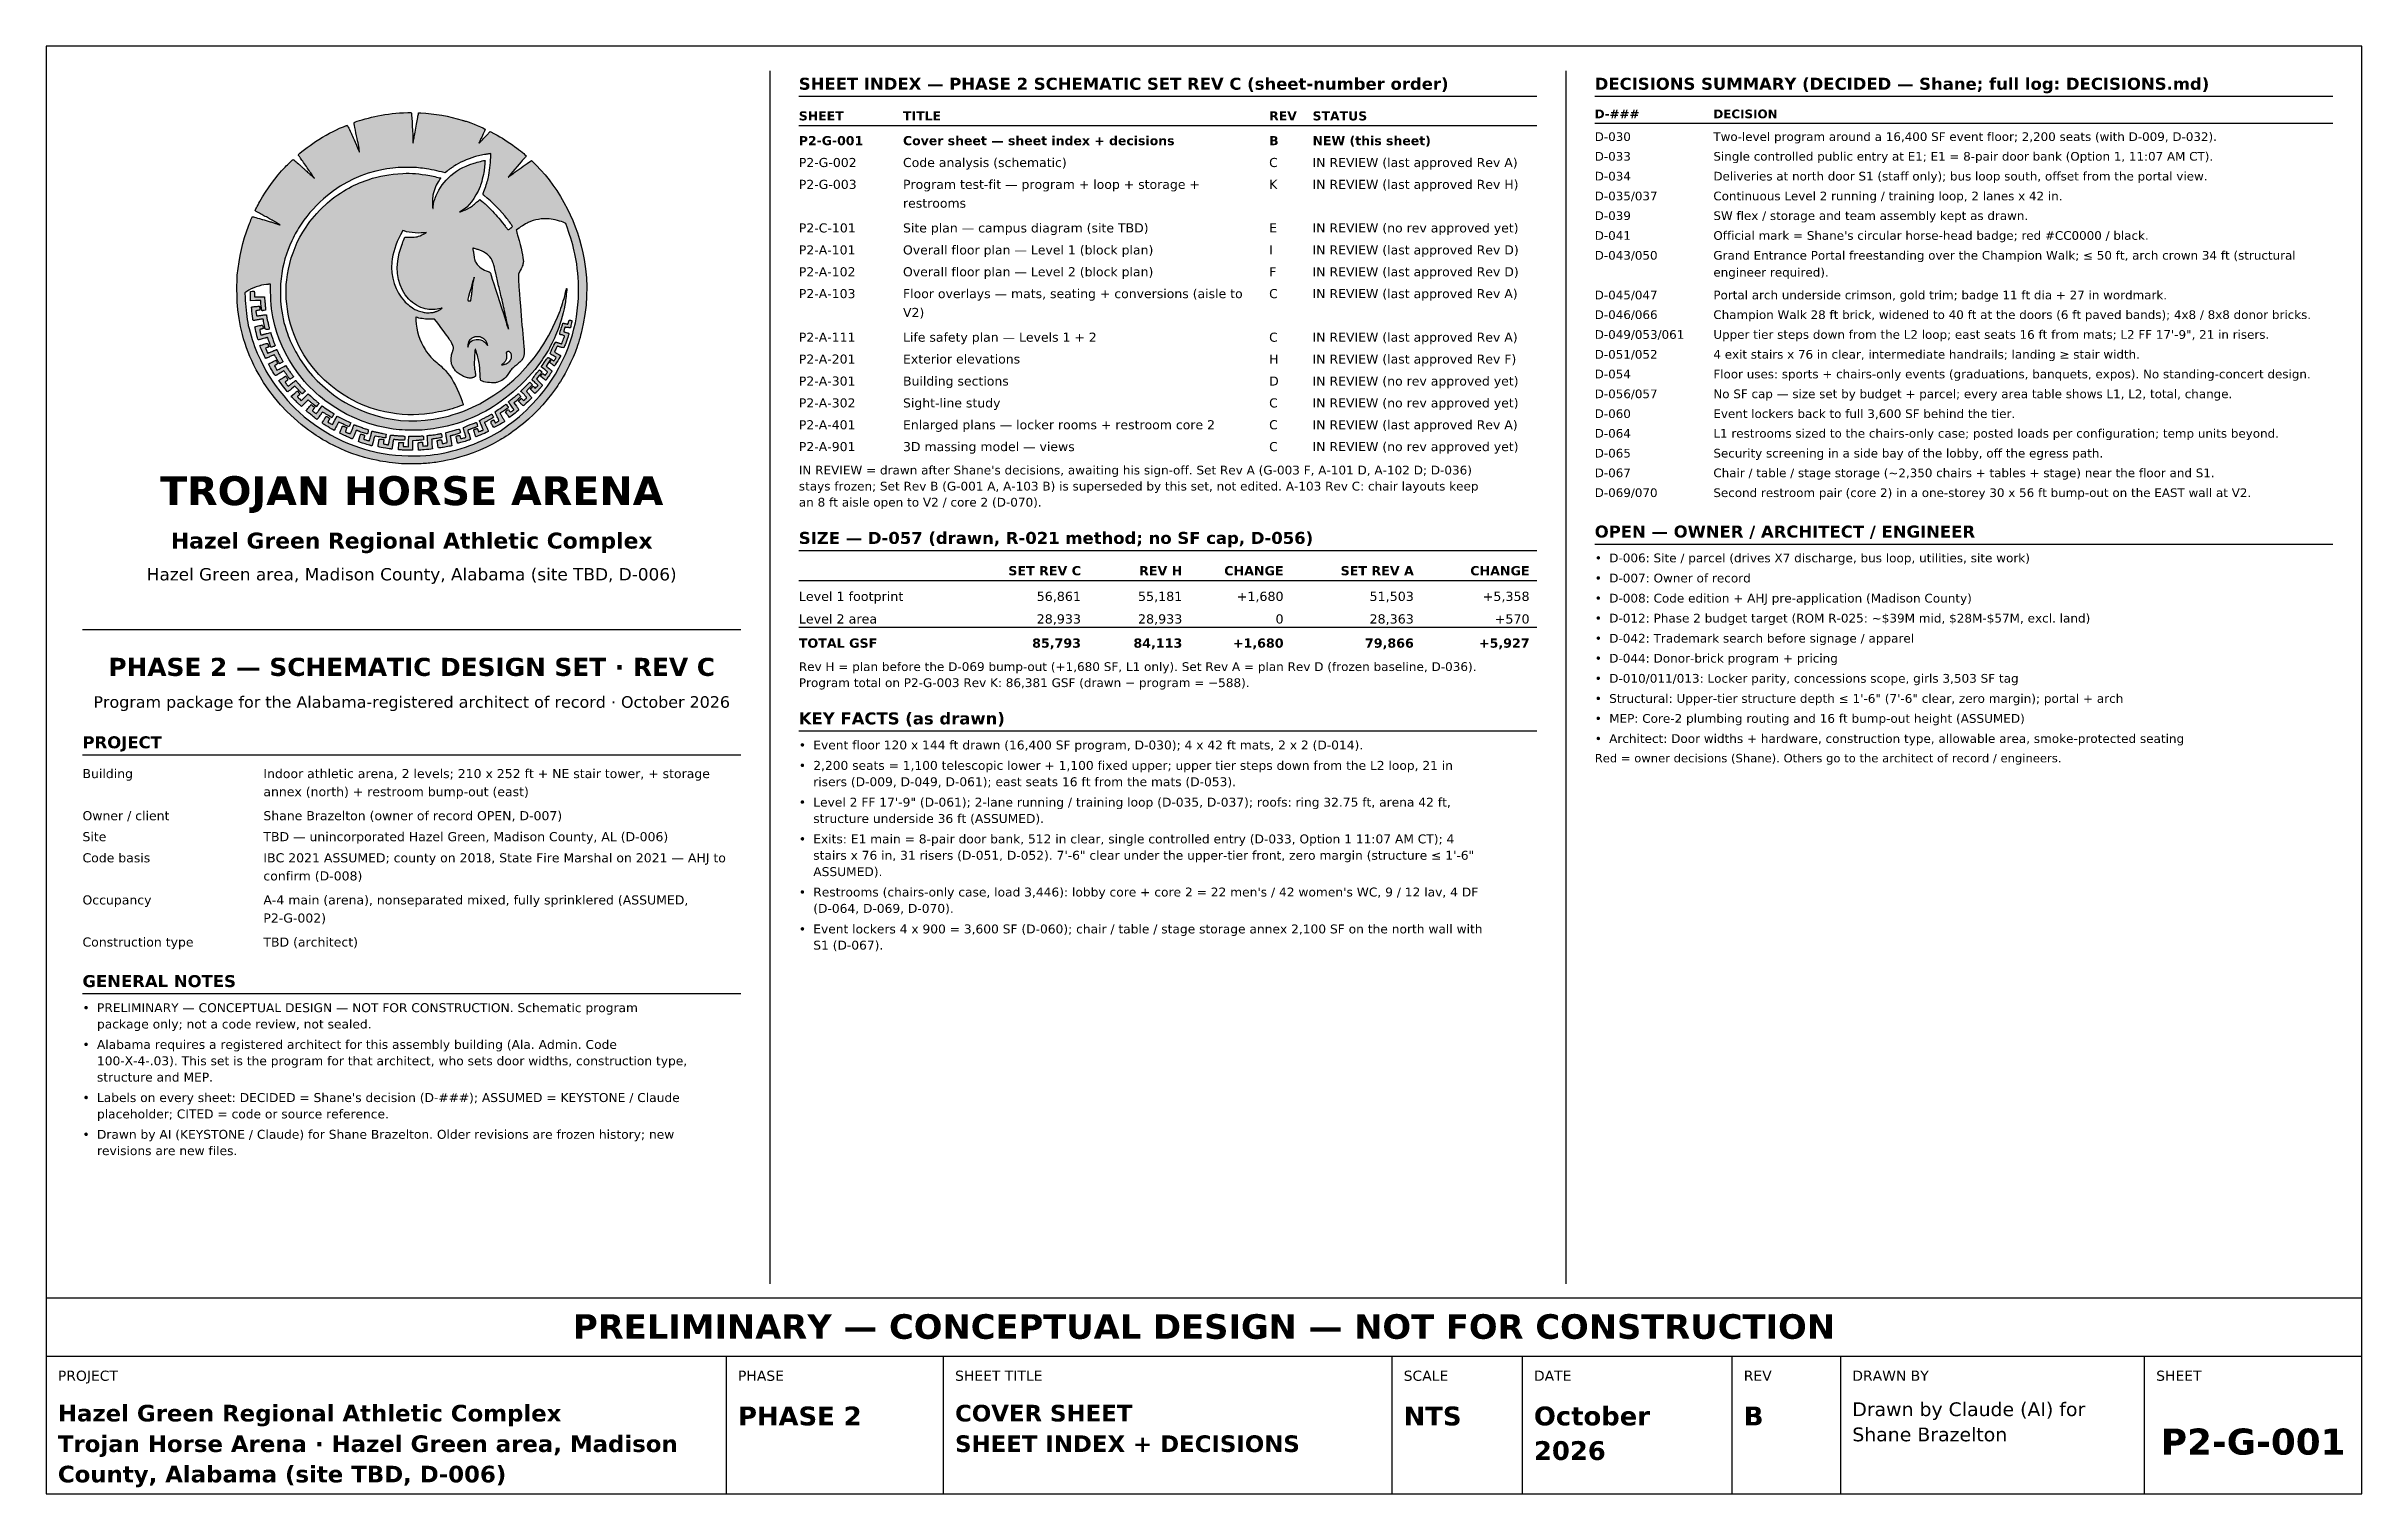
# Model space of a CAD drawing. Header units: inches. Extents: x 0.5 to 16.5, y 0.5 to 10.5.
import ezdxf
from ezdxf.enums import TextEntityAlignment as Align

# ---------------------------------------------------------------- set-up
doc = ezdxf.new("R2010")
doc.units = ezdxf.units.IN
doc.header["$MEASUREMENT"] = 0
for name, color, linetype in [('A-ANNO-TEXT', 7, 'Continuous'), ('G-ANNO-TABL', 7, 'Continuous'), ('G-ANNO-TTLB', 7, 'Continuous')]:
    doc.layers.add(name, color=color, linetype=linetype)
doc.styles.add('KS-BOLD', font='DejaVuSans-Bold.ttf')
doc.styles.add('KS-REG', font='DejaVuSans.ttf')

msp = doc.modelspace()

# ---------------------------------------------------------------- texts
at = {"layer": 'A-ANNO-TEXT'}
for s, height, style, p in [('SHEET INDEX — PHASE 2 SCHEMATIC SET REV C (sheet-number order)', 0.08288, 'KS-BOLD', (5.7, 10.2)), ('DECISIONS SUMMARY (DECIDED — Shane; full log: DECISIONS.md)', 0.08288, 'KS-BOLD', (11.2, 10.2)), ("IN REVIEW = drawn after Shane's decisions, awaiting his sign-off. Set Rev A (G-003 F, A-101 D, A-102 D; D-036)", 0.06048, 'KS-REG', (5.7, 7.542)), ('stays frozen; Set Rev B (G-001 A, A-103 B) is superseded by this set, not edited. A-103 Rev C: chair layouts keep', 0.06048, 'KS-REG', (5.7, 7.431)), ('an 8 ft aisle open to V2 / core 2 (D-070).', 0.06048, 'KS-REG', (5.7, 7.32)), ('SIZE — D-057 (drawn, R-021 method; no SF cap, D-056)', 0.08288, 'KS-BOLD', (5.7, 7.062)), ('OPEN — OWNER / ARCHITECT / ENGINEER', 0.08288, 'KS-BOLD', (11.2, 7.106)), ('•', 0.0605, 'KS-REG', (11.2, 6.935)), ('D-006: Site / parcel (drives X7 discharge, bus loop, utilities, site work)', 0.06048, 'KS-REG', (11.3, 6.935)), ('•', 0.0605, 'KS-REG', (11.2, 6.796)), ('D-007: Owner of record', 0.06048, 'KS-REG', (11.3, 6.796)), ('D-008: Code edition + AHJ pre-application (Madison County)', 0.06048, 'KS-REG', (11.3, 6.657)), ('•', 0.0605, 'KS-REG', (11.2, 6.657)), ('•', 0.0605, 'KS-REG', (11.2, 6.519)), ('D-012: Phase 2 budget target (ROM R-025: ~$39M mid, $28M-$57M, excl. land)', 0.06048, 'KS-REG', (11.3, 6.519)), ('•', 0.0605, 'KS-REG', (11.2, 6.38)), ('D-042: Trademark search before signage / apparel', 0.06048, 'KS-REG', (11.3, 6.38)), ('Rev H = plan before the D-069 bump-out (+1,680 SF, L1 only). Set Rev A = plan Rev D (frozen baseline, D-036).', 0.06048, 'KS-REG', (5.7, 6.184)), ('•', 0.0605, 'KS-REG', (11.2, 6.242)), ('D-044: Donor-brick program + pricing', 0.06048, 'KS-REG', (11.3, 6.242)), ('Program total on P2-G-003 Rev K: 86,381 GSF (drawn − program = −588).', 0.06048, 'KS-REG', (5.7, 6.073)), ('•', 0.0605, 'KS-REG', (11.2, 6.103)), ('D-010/011/013: Locker parity, concessions scope, girls 3,503 SF tag', 0.06048, 'KS-REG', (11.3, 6.103)), ('•', 0.0605, 'KS-REG', (11.2, 5.964)), ('Structural: Upper-tier structure depth ≤ 1\'-6" (7\'-6" clear, zero margin); portal + arch', 0.06048, 'KS-REG', (11.3, 5.964)), ('KEY FACTS (as drawn)', 0.08288, 'KS-BOLD', (5.7, 5.815)), ('•', 0.0605, 'KS-REG', (11.2, 5.826)), ('MEP: Core-2 plumbing routing and 16 ft bump-out height (ASSUMED)', 0.06048, 'KS-REG', (11.3, 5.826)), ('PROJECT', 0.0829, 'KS-BOLD', (0.75, 5.65)), ('•', 0.0616, 'KS-REG', (5.7, 5.642)), ('Event floor 120 x 144 ft drawn (16,400 SF program, D-030); 4 x 42 ft mats, 2 x 2 (D-014).', 0.0616, 'KS-REG', (5.8, 5.642)), ('Red = owner decisions (Shane). Others go to the architect of record / engineers.', 0.05824, 'KS-REG', (11.2, 5.553)), ('•', 0.0605, 'KS-REG', (11.2, 5.687)), ('Architect: Door widths + hardware, construction type, allowable area, smoke-protected seating', 0.06048, 'KS-REG', (11.3, 5.687)), ('•', 0.0616, 'KS-REG', (5.7, 5.501)), ('2,200 seats = 1,100 telescopic lower + 1,100 fixed upper; upper tier steps down from the L2 loop, 21 in', 0.0616, 'KS-REG', (5.8, 5.501)), ('risers (D-009, D-049, D-061); east seats 16 ft from the mats (D-053).', 0.0616, 'KS-REG', (5.8, 5.388)), ('•', 0.0616, 'KS-REG', (5.7, 5.247)), ('Level 2 FF 17\'-9" (D-061); 2-lane running / training loop (D-035, D-037); roofs: ring 32.75 ft, arena 42 ft,', 0.0616, 'KS-REG', (5.8, 5.247)), ('structure underside 36 ft (ASSUMED).', 0.0616, 'KS-REG', (5.8, 5.134)), ('•', 0.0616, 'KS-REG', (5.7, 4.993)), ('Exits: E1 main = 8-pair door bank, 512 in clear, single controlled entry (D-033, Option 1 11:07 AM CT); 4', 0.0616, 'KS-REG', (5.8, 4.993)), ('ASSUMED).', 0.0616, 'KS-REG', (5.8, 4.767)), ('stairs x 76 in, 31 risers (D-051, D-052). 7\'-6" clear under the upper-tier front, zero margin (structure ≤ 1\'-6"', 0.0616, 'KS-REG', (5.8, 4.88)), ('•', 0.0616, 'KS-REG', (5.7, 4.626)), ("Restrooms (chairs-only case, load 3,446): lobby core + core 2 = 22 men's / 42 women's WC, 9 / 12 lav, 4 DF", 0.0616, 'KS-REG', (5.8, 4.626)), ('(D-064, D-069, D-070).', 0.0616, 'KS-REG', (5.8, 4.513)), ('•', 0.0616, 'KS-REG', (5.7, 4.371)), ('S1 (D-067).', 0.0616, 'KS-REG', (5.8, 4.259)), ('Event lockers 4 x 900 = 3,600 SF (D-060); chair / table / stage storage annex 2,100 SF on the north wall with', 0.0616, 'KS-REG', (5.8, 4.371)), ('GENERAL NOTES', 0.08288, 'KS-BOLD', (0.75, 4)), ('•', 0.0616, 'KS-REG', (0.75, 3.827)), ('PRELIMINARY — CONCEPTUAL DESIGN — NOT FOR CONSTRUCTION. Schematic program', 0.0616, 'KS-REG', (0.85, 3.827)), ('package only; not a code review, not sealed.', 0.0616, 'KS-REG', (0.85, 3.714)), ('•', 0.0616, 'KS-REG', (0.75, 3.573)), ('Alabama requires a registered architect for this assembly building (Ala. Admin. Code', 0.0616, 'KS-REG', (0.85, 3.573)), ('100-X-4-.03). This set is the program for that architect, who sets door widths, construction type,', 0.0616, 'KS-REG', (0.85, 3.46)), ('structure and MEP.', 0.0616, 'KS-REG', (0.85, 3.347)), ('•', 0.0616, 'KS-REG', (0.75, 3.206)), ("Labels on every sheet: DECIDED = Shane's decision (D-###); ASSUMED = KEYSTONE / Claude", 0.0616, 'KS-REG', (0.85, 3.206)), ('placeholder; CITED = code or source reference.', 0.0616, 'KS-REG', (0.85, 3.093)), ('•', 0.0616, 'KS-REG', (0.75, 2.952)), ('Drawn by AI (KEYSTONE / Claude) for Shane Brazelton. Older revisions are frozen history; new', 0.0616, 'KS-REG', (0.85, 2.952)), ('revisions are new files.', 0.0616, 'KS-REG', (0.85, 2.839))]:
    msp.add_text(s, height=height, dxfattribs=dict(at, style=style)).set_placement(p)
for s, height, style, p in [('TROJAN HORSE ARENA', 0.2, 'KS-BOLD', (3.025, 7.33)), ('Hazel Green Regional Athletic Complex', 0.11, 'KS-BOLD', (3.025, 7.03)), ('Hazel Green area, Madison County, Alabama (site TBD, D-006)', 0.085, 'KS-REG', (3.025, 6.81)), ('PHASE 2 — SCHEMATIC DESIGN SET · REV C', 0.125, 'KS-BOLD', (3.025, 6.15)), ('Program package for the Alabama-registered architect of record · October 2026', 0.08, 'KS-REG', (3.025, 5.93))]:
    msp.add_text(s, height=height, dxfattribs=dict(at, style=style)).set_placement(p, align=Align.CENTER)
at = {"layer": 'G-ANNO-TABL'}
for s, height, style, p in [('SHEET', 0.0627, 'KS-BOLD', (5.7, 9.988)), ('TITLE', 0.0627, 'KS-BOLD', (6.42, 9.988)), ('REV', 0.0627, 'KS-BOLD', (8.95, 9.988)), ('STATUS', 0.0627, 'KS-BOLD', (9.25, 9.988)), ('D-###', 0.0599, 'KS-BOLD', (11.2, 10.003)), ('DECISION', 0.0599, 'KS-BOLD', (12.02, 10.003)), ('P2-G-001', 0.0627, 'KS-BOLD', (5.7, 9.817)), ('Cover sheet — sheet index + decisions', 0.06272, 'KS-BOLD', (6.42, 9.817)), ('B', 0.0627, 'KS-BOLD', (8.95, 9.817)), ('NEW (this sheet)', 0.06272, 'KS-BOLD', (9.25, 9.817)), ('D-030', 0.0599, 'KS-REG', (11.2, 9.846)), ('D-033', 0.0599, 'KS-REG', (11.2, 9.71)), ('Two-level program around a 16,400 SF event floor; 2,200 seats (with D-009, D-032).', 0.05992, 'KS-REG', (12.02, 9.846)), ('Single controlled public entry at E1; E1 = 8-pair door bank (Option 1, 11:07 AM CT).', 0.05992, 'KS-REG', (12.02, 9.71)), ('P2-G-002', 0.0627, 'KS-REG', (5.7, 9.666)), ('Code analysis (schematic)', 0.06272, 'KS-REG', (6.42, 9.666)), ('C', 0.0627, 'KS-REG', (8.95, 9.666)), ('IN REVIEW (last approved Rev A)', 0.06272, 'KS-REG', (9.25, 9.666)), ('D-034', 0.0599, 'KS-REG', (11.2, 9.573)), ('Deliveries at north door S1 (staff only); bus loop south, offset from the portal view.', 0.05992, 'KS-REG', (12.02, 9.573)), ('P2-G-003', 0.0627, 'KS-REG', (5.7, 9.515)), ('Program test-fit — program + loop + storage +', 0.06272, 'KS-REG', (6.42, 9.515)), ('restrooms', 0.0627, 'KS-REG', (6.42, 9.385)), ('K', 0.0627, 'KS-REG', (8.95, 9.515)), ('IN REVIEW (last approved Rev H)', 0.06272, 'KS-REG', (9.25, 9.515)), ('D-035/037', 0.0599, 'KS-REG', (11.2, 9.436)), ('Continuous Level 2 running / training loop, 2 lanes x 42 in.', 0.05992, 'KS-REG', (12.02, 9.436)), ('D-039', 0.0599, 'KS-REG', (11.2, 9.3)), ('SW flex / storage and team assembly kept as drawn.', 0.05992, 'KS-REG', (12.02, 9.3)), ('P2-C-101', 0.0627, 'KS-REG', (5.7, 9.214)), ('P2-A-101', 0.0627, 'KS-REG', (5.7, 9.062)), ('Overall floor plan — Level 1 (block plan)', 0.06272, 'KS-REG', (6.42, 9.062)), ('Site plan — campus diagram (site TBD)', 0.06272, 'KS-REG', (6.42, 9.214)), ('E', 0.0627, 'KS-REG', (8.95, 9.214)), ('I', 0.0627, 'KS-REG', (8.95, 9.062)), ('IN REVIEW (no rev approved yet)', 0.06272, 'KS-REG', (9.25, 9.214)), ('IN REVIEW (last approved Rev D)', 0.06272, 'KS-REG', (9.25, 9.062)), ('D-041', 0.0599, 'KS-REG', (11.2, 9.163)), ("Official mark = Shane's circular horse-head badge; red #CC0000 / black.", 0.05992, 'KS-REG', (12.02, 9.163)), ('P2-A-102', 0.0627, 'KS-REG', (5.7, 8.911)), ('Overall floor plan — Level 2 (block plan)', 0.06272, 'KS-REG', (6.42, 8.911)), ('F', 0.0627, 'KS-REG', (8.95, 8.911)), ('IN REVIEW (last approved Rev D)', 0.06272, 'KS-REG', (9.25, 8.911)), ('D-043/050', 0.0599, 'KS-REG', (11.2, 9.026)), ('Grand Entrance Portal freestanding over the Champion Walk; ≤ 50 ft, arch crown 34 ft (structural', 0.05992, 'KS-REG', (12.02, 9.026)), ('engineer required).', 0.05992, 'KS-REG', (12.02, 8.909)), ('P2-A-103', 0.0627, 'KS-REG', (5.7, 8.76)), ('Floor overlays — mats, seating + conversions (aisle to', 0.06272, 'KS-REG', (6.42, 8.76)), ('C', 0.0627, 'KS-REG', (8.95, 8.76)), ('IN REVIEW (last approved Rev A)', 0.06272, 'KS-REG', (9.25, 8.76)), ('D-045/047', 0.0599, 'KS-REG', (11.2, 8.752)), ('Portal arch underside crimson, gold trim; badge 11 ft dia + 27 in wordmark.', 0.05992, 'KS-REG', (12.02, 8.752)), ('V2)', 0.0627, 'KS-REG', (6.42, 8.63)), ('D-046/066', 0.0599, 'KS-REG', (11.2, 8.616)), ('Champion Walk 28 ft brick, widened to 40 ft at the doors (6 ft paved bands); 4x8 / 8x8 donor bricks.', 0.05992, 'KS-REG', (12.02, 8.616)), ('P2-A-111', 0.0627, 'KS-REG', (5.7, 8.459)), ('Life safety plan — Levels 1 + 2', 0.06272, 'KS-REG', (6.42, 8.459)), ('C', 0.0627, 'KS-REG', (8.95, 8.459)), ('IN REVIEW (last approved Rev A)', 0.06272, 'KS-REG', (9.25, 8.459)), ('D-049/053/061', 0.05992, 'KS-REG', (11.2, 8.479)), ('Upper tier steps down from the L2 loop; east seats 16 ft from mats; L2 FF 17\'-9", 21 in risers.', 0.05992, 'KS-REG', (12.02, 8.479)), ('P2-A-201', 0.0627, 'KS-REG', (5.7, 8.308)), ('Exterior elevations', 0.06272, 'KS-REG', (6.42, 8.308)), ('H', 0.0627, 'KS-REG', (8.95, 8.308)), ('IN REVIEW (last approved Rev F)', 0.06272, 'KS-REG', (9.25, 8.308)), ('D-051/052', 0.0599, 'KS-REG', (11.2, 8.342)), ('4 exit stairs x 76 in clear, intermediate handrails; landing ≥ stair width.', 0.05992, 'KS-REG', (12.02, 8.342)), ('P2-A-301', 0.0627, 'KS-REG', (5.7, 8.156)), ('Building sections', 0.06272, 'KS-REG', (6.42, 8.156)), ('D', 0.0627, 'KS-REG', (8.95, 8.156)), ('IN REVIEW (no rev approved yet)', 0.06272, 'KS-REG', (9.25, 8.156)), ('D-054', 0.0599, 'KS-REG', (11.2, 8.206)), ('Floor uses: sports + chairs-only events (graduations, banquets, expos). No standing-concert design.', 0.05992, 'KS-REG', (12.02, 8.206)), ('P2-A-302', 0.0627, 'KS-REG', (5.7, 8.005)), ('Sight-line study', 0.06272, 'KS-REG', (6.42, 8.005)), ('C', 0.0627, 'KS-REG', (8.95, 8.005)), ('IN REVIEW (no rev approved yet)', 0.06272, 'KS-REG', (9.25, 8.005)), ('D-056/057', 0.0599, 'KS-REG', (11.2, 8.069)), ('No SF cap — size set by budget + parcel; every area table shows L1, L2, total, change.', 0.05992, 'KS-REG', (12.02, 8.069)), ('P2-A-401', 0.0627, 'KS-REG', (5.7, 7.854)), ('Enlarged plans — locker rooms + restroom core 2', 0.06272, 'KS-REG', (6.42, 7.854)), ('C', 0.0627, 'KS-REG', (8.95, 7.854)), ('IN REVIEW (last approved Rev A)', 0.06272, 'KS-REG', (9.25, 7.854)), ('D-060', 0.0599, 'KS-REG', (11.2, 7.932)), ('D-064', 0.0599, 'KS-REG', (11.2, 7.796)), ('Event lockers back to full 3,600 SF behind the tier.', 0.05992, 'KS-REG', (12.02, 7.932)), ('L1 restrooms sized to the chairs-only case; posted loads per configuration; temp units beyond.', 0.05992, 'KS-REG', (12.02, 7.796)), ('P2-A-901', 0.0627, 'KS-REG', (5.7, 7.703)), ('3D massing model — views', 0.06272, 'KS-REG', (6.42, 7.703)), ('C', 0.0627, 'KS-REG', (8.95, 7.703)), ('IN REVIEW (no rev approved yet)', 0.06272, 'KS-REG', (9.25, 7.703)), ('D-065', 0.0599, 'KS-REG', (11.2, 7.659)), ('Security screening in a side bay of the lobby, off the egress path.', 0.05992, 'KS-REG', (12.02, 7.659)), ('D-067', 0.0599, 'KS-REG', (11.2, 7.523)), ('Chair / table / stage storage (~2,350 chairs + tables + stage) near the floor and S1.', 0.05992, 'KS-REG', (12.02, 7.523)), ('D-069/070', 0.0599, 'KS-REG', (11.2, 7.386)), ('Second restroom pair (core 2) in a one-storey 30 x 56 ft bump-out on the EAST wall at V2.', 0.05992, 'KS-REG', (12.02, 7.386)), ('Level 1 footprint', 0.06384, 'KS-REG', (5.7, 6.668)), ('Level 2 area', 0.06384, 'KS-REG', (5.7, 6.512)), ('TOTAL GSF', 0.0638, 'KS-BOLD', (5.7, 6.345)), ('Building', 0.0627, 'KS-REG', (0.75, 5.444)), ('Indoor athletic arena, 2 levels; 210 x 252 ft + NE stair tower, + storage', 0.06272, 'KS-REG', (2, 5.444)), ('annex (north) + restroom bump-out (east)', 0.06272, 'KS-REG', (2, 5.319)), ('Owner / client', 0.06272, 'KS-REG', (0.75, 5.153)), ('Shane Brazelton (owner of record OPEN, D-007)', 0.06272, 'KS-REG', (2, 5.153)), ('Site', 0.0627, 'KS-REG', (0.75, 5.008)), ('TBD — unincorporated Hazel Green, Madison County, AL (D-006)', 0.06272, 'KS-REG', (2, 5.008)), ('Code basis', 0.0627, 'KS-REG', (0.75, 4.862)), ('confirm (D-008)', 0.06272, 'KS-REG', (2, 4.737)), ('IBC 2021 ASSUMED; county on 2018, State Fire Marshal on 2021 — AHJ to', 0.06272, 'KS-REG', (2, 4.862)), ('Occupancy', 0.0627, 'KS-REG', (0.75, 4.571)), ('A-4 main (arena), nonseparated mixed, fully sprinklered (ASSUMED,', 0.06272, 'KS-REG', (2, 4.571)), ('P2-G-002)', 0.0627, 'KS-REG', (2, 4.446)), ('Construction type', 0.06272, 'KS-REG', (0.75, 4.28)), ('TBD (architect)', 0.06272, 'KS-REG', (2, 4.28))]:
    msp.add_text(s, height=height, dxfattribs=dict(at, style=style)).set_placement(p)
for s, style, p in [('SET REV C', 'KS-BOLD', (7.65, 6.845)), ('REV H', 'KS-BOLD', (8.35, 6.845)), ('CHANGE', 'KS-BOLD', (9.05, 6.845)), ('SET REV A', 'KS-BOLD', (9.95, 6.845)), ('CHANGE', 'KS-BOLD', (10.75, 6.845)), ('56,861', 'KS-REG', (7.65, 6.668)), ('55,181', 'KS-REG', (8.35, 6.668)), ('+1,680', 'KS-REG', (9.05, 6.668)), ('51,503', 'KS-REG', (9.95, 6.668)), ('+5,358', 'KS-REG', (10.75, 6.668)), ('28,933', 'KS-REG', (7.65, 6.512)), ('28,933', 'KS-REG', (8.35, 6.512)), ('0', 'KS-REG', (9.05, 6.512)), ('28,363', 'KS-REG', (9.95, 6.512)), ('+570', 'KS-REG', (10.75, 6.512)), ('85,793', 'KS-BOLD', (7.65, 6.345)), ('84,113', 'KS-BOLD', (8.35, 6.345)), ('+1,680', 'KS-BOLD', (9.05, 6.345)), ('79,866', 'KS-BOLD', (9.95, 6.345)), ('+5,927', 'KS-BOLD', (10.75, 6.345))]:
    msp.add_text(s, height=0.0638, dxfattribs=dict(at, style=style)).set_placement(p, align=Align.RIGHT)
at = {"layer": 'G-ANNO-TTLB', "style": 'KS-BOLD'}
for s, height, p in [('PRELIMINARY — CONCEPTUAL DESIGN — NOT FOR CONSTRUCTION', 0.17, (8.5, 1.57)), ('P2-G-001', 0.18, (15.75, 0.77))]:
    msp.add_text(s, height=height, dxfattribs=at).set_placement(p, align=Align.CENTER)
at = {"layer": 'G-ANNO-TTLB'}
for s, height, style, p in [('PROJECT', 0.07, 'KS-REG', (0.58, 1.28)), ('PHASE', 0.07, 'KS-REG', (5.28, 1.28)), ('SHEET TITLE', 0.07, 'KS-REG', (6.78, 1.28)), ('SCALE', 0.07, 'KS-REG', (9.88, 1.28)), ('DATE', 0.07, 'KS-REG', (10.78, 1.28)), ('REV', 0.07, 'KS-REG', (12.23, 1.28)), ('DRAWN BY', 0.07, 'KS-REG', (12.98, 1.28)), ('SHEET', 0.07, 'KS-REG', (15.08, 1.28)), ('Drawn by Claude (AI) for', 0.095, 'KS-REG', (12.98, 1.036)), ('Hazel Green Regional Athletic Complex', 0.115, 'KS-BOLD', (0.58, 0.999)), ('PHASE 2', 0.13, 'KS-BOLD', (5.28, 0.972)), ('COVER SHEET', 0.115, 'KS-BOLD', (6.78, 0.999)), ('NTS', 0.13, 'KS-BOLD', (9.88, 0.972)), ('October', 0.13, 'KS-BOLD', (10.78, 0.972)), ('B', 0.13, 'KS-BOLD', (12.23, 0.972)), ('Shane Brazelton', 0.095, 'KS-REG', (12.98, 0.862)), ('Trojan Horse Arena · Hazel Green area, Madison', 0.115, 'KS-BOLD', (0.58, 0.788)), ('SHEET INDEX + DECISIONS', 0.115, 'KS-BOLD', (6.78, 0.788)), ('2026', 0.13, 'KS-BOLD', (10.78, 0.733)), ('County, Alabama (site TBD, D-006)', 0.115, 'KS-BOLD', (0.58, 0.578))]:
    msp.add_text(s, height=height, dxfattribs=dict(at, style=style)).set_placement(p)

# ---------------------------------------------------------------- blocks, each defined once
blk = doc.blocks.new('THA_MARK')
at = {"layer": 'A-ANNO-TEXT', "true_color": 0xcc0000}
h = blk.add_hatch(color=7, dxfattribs=at)
h.paths.add_polyline_path([(-0.0283, -0.4858), (-0.0361, -0.4851), (-0.0446, -0.4842), (-0.0535, -0.4831), (-0.0625, -0.482), (-0.0713, -0.4807), (-0.0795, -0.4795), (-0.0868, -0.4782), (-0.0928, -0.4771), (-0.1121, -0.4728), (-0.1305, -0.468), (-0.1482, -0.4628), (-0.1652, -0.457), (-0.1817, -0.4508), (-0.1977, -0.4439), (-0.2133, -0.4364), (-0.2288, -0.4283), (-0.2376, -0.4234), (-0.2452, -0.4191), (-0.2518, -0.4151), (-0.258, -0.4114), (-0.264, -0.4075), (-0.2702, -0.4032), (-0.2771, -0.3984), (-0.285, -0.3927), (-0.3053, -0.3772), (-0.3251, -0.3601), (-0.3442, -0.3419), (-0.3624, -0.3226), (-0.3795, -0.3025), (-0.3953, -0.282), (-0.4095, -0.2611), (-0.422, -0.2402), (-0.4296, -0.226), (-0.4364, -0.2129), (-0.4423, -0.2007), (-0.4475, -0.1889), (-0.4522, -0.1773), (-0.4565, -0.1655), (-0.4606, -0.1532), (-0.4645, -0.1401), (-0.4677, -0.1286), (-0.4706, -0.1175), (-0.4731, -0.1065), (-0.4752, -0.0955), (-0.4772, -0.0843), (-0.4788, -0.0727), (-0.4803, -0.0607), (-0.4817, -0.0479), (-0.4822, -0.0399), (-0.4826, -0.0297), (-0.4829, -0.018), (-0.483, -0.0056), (-0.483, 0.0068), (-0.4828, 0.0182), (-0.4825, 0.0279), (-0.482, 0.0352), (-0.4799, 0.0541), (-0.4773, 0.0723), (-0.4743, 0.0898), (-0.4707, 0.1068), (-0.4666, 0.1234), (-0.462, 0.1396), (-0.4568, 0.1556), (-0.451, 0.1713), (-0.4482, 0.1783), (-0.446, 0.184), (-0.4443, 0.1884), (-0.443, 0.1917), (-0.442, 0.1941), (-0.4413, 0.1957), (-0.4409, 0.1966), (-0.4406, 0.197), (-0.4401, 0.1971), (-0.439, 0.197), (-0.4371, 0.1966), (-0.4343, 0.1959), (-0.4307, 0.1949), (-0.4261, 0.1935), (-0.4205, 0.1918), (-0.4137, 0.1898), (-0.4111, 0.189), (-0.4082, 0.1881), (-0.4052, 0.1872), (-0.4022, 0.1863), (-0.3991, 0.1854), (-0.3963, 0.1846), (-0.3936, 0.1838), (-0.3912, 0.1831), (-0.3889, 0.1825), (-0.3865, 0.1817), (-0.3839, 0.181), (-0.3814, 0.1802), (-0.3789, 0.1794), (-0.3765, 0.1786), (-0.3743, 0.1779), (-0.3724, 0.1773), (-0.3708, 0.1767), (-0.3692, 0.1762), (-0.3678, 0.1757), (-0.3665, 0.1753), (-0.3655, 0.175), (-0.3646, 0.1748), (-0.3641, 0.1747), (-0.3639, 0.1747), (-0.3641, 0.1749), (-0.3646, 0.1753), (-0.3656, 0.1759), (-0.3669, 0.1766), (-0.3684, 0.1776), (-0.3702, 0.1786), (-0.3722, 0.1797), (-0.3743, 0.1809), (-0.3768, 0.1823), (-0.3796, 0.1839), (-0.3827, 0.1856), (-0.386, 0.1875), (-0.3893, 0.1893), (-0.3927, 0.1912), (-0.3959, 0.193), (-0.3988, 0.1947), (-0.4018, 0.1964), (-0.405, 0.1981), (-0.4083, 0.1999), (-0.4115, 0.2017), (-0.4147, 0.2034), (-0.4176, 0.205), (-0.4203, 0.2065), (-0.4226, 0.2077), (-0.4246, 0.2088), (-0.4264, 0.2098), (-0.4281, 0.2108), (-0.4296, 0.2117), (-0.4308, 0.2124), (-0.4318, 0.2131), (-0.4324, 0.2136), (-0.4326, 0.2139), (-0.4323, 0.2147), (-0.4316, 0.2164), (-0.4304, 0.2189), (-0.4288, 0.222), (-0.4269, 0.2256), (-0.4247, 0.2297), (-0.4223, 0.2342), (-0.4197, 0.2389), (-0.4121, 0.252), (-0.4042, 0.2648), (-0.396, 0.2772), (-0.3874, 0.2893), (-0.3785, 0.3011), (-0.3692, 0.3125), (-0.3597, 0.3235), (-0.3498, 0.3342), (-0.3467, 0.3374), (-0.3432, 0.3409), (-0.3396, 0.3443), (-0.3361, 0.3476), (-0.3329, 0.3505), (-0.3302, 0.3529), (-0.3282, 0.3544), (-0.3273, 0.355), (-0.3267, 0.3547), (-0.3255, 0.3539), (-0.3239, 0.3526), (-0.3218, 0.3508), (-0.3193, 0.3487), (-0.3164, 0.3462), (-0.3133, 0.3435), (-0.31, 0.3405), (-0.3085, 0.3392), (-0.3069, 0.3377), (-0.3052, 0.3362), (-0.3035, 0.3346), (-0.3018, 0.3331), (-0.3001, 0.3317), (-0.2987, 0.3304), (-0.2974, 0.3292), (-0.296, 0.328), (-0.2943, 0.3264), (-0.2923, 0.3246), (-0.2901, 0.3226), (-0.2877, 0.3204), (-0.2853, 0.3182), (-0.2829, 0.316), (-0.2806, 0.3138), (-0.2783, 0.3117), (-0.2762, 0.3098), (-0.2743, 0.308), (-0.2726, 0.3065), (-0.2712, 0.3052), (-0.2701, 0.3043), (-0.2694, 0.3037), (-0.2691, 0.3035), (-0.2691, 0.3036), (-0.2694, 0.3041), (-0.2698, 0.3048), (-0.2704, 0.3057), (-0.2712, 0.3068), (-0.272, 0.3081), (-0.273, 0.3095), (-0.2741, 0.311), (-0.2754, 0.3129), (-0.2771, 0.3153), (-0.2791, 0.3182), (-0.2814, 0.3215), (-0.2838, 0.325), (-0.2862, 0.3286), (-0.2888, 0.3323), (-0.2912, 0.3359), (-0.2937, 0.3395), (-0.2962, 0.3432), (-0.2987, 0.3467), (-0.3011, 0.3502), (-0.3033, 0.3533), (-0.3053, 0.3561), (-0.307, 0.3585), (-0.3083, 0.3603), (-0.3094, 0.3617), (-0.3104, 0.3631), (-0.3113, 0.3643), (-0.3121, 0.3655), (-0.3127, 0.3664), (-0.3132, 0.3672), (-0.3135, 0.3677), (-0.3136, 0.368), (-0.3123, 0.3697), (-0.3088, 0.3728), (-0.3034, 0.3772), (-0.2967, 0.3824), (-0.2891, 0.3882), (-0.2811, 0.394), (-0.2732, 0.3996), (-0.2658, 0.4046), (-0.2563, 0.4108), (-0.2466, 0.4167), (-0.2368, 0.4224), (-0.2271, 0.4278), (-0.2175, 0.4328), (-0.2082, 0.4374), (-0.1993, 0.4414), (-0.1909, 0.445), (-0.1886, 0.4458), (-0.1865, 0.4467), (-0.1846, 0.4474), (-0.1828, 0.4481), (-0.1814, 0.4487), (-0.1802, 0.4492), (-0.1794, 0.4495), (-0.179, 0.4497), (-0.1786, 0.4495), (-0.1779, 0.4486), (-0.177, 0.447), (-0.1757, 0.4447), (-0.1742, 0.4417), (-0.1723, 0.4379), (-0.1701, 0.4335), (-0.1677, 0.4282), (-0.1666, 0.4259), (-0.1653, 0.423), (-0.1637, 0.4194), (-0.1618, 0.4149), (-0.1594, 0.4094), (-0.1565, 0.4027), (-0.153, 0.3945), (-0.1488, 0.3848), (-0.1479, 0.3828), (-0.147, 0.3809), (-0.1463, 0.3792), (-0.1456, 0.3777), (-0.145, 0.3765), (-0.1445, 0.3757), (-0.1442, 0.3753), (-0.1441, 0.3752), (-0.1441, 0.3763), (-0.1444, 0.3786), (-0.1449, 0.382), (-0.1455, 0.3862), (-0.1464, 0.391), (-0.1473, 0.3962), (-0.1484, 0.4015), (-0.1495, 0.4068), (-0.1508, 0.4134), (-0.1524, 0.4209), (-0.154, 0.4287), (-0.1555, 0.4364), (-0.1569, 0.4435), (-0.1581, 0.4494), (-0.1589, 0.4536), (-0.1593, 0.4556), (-0.1594, 0.4561), (-0.1593, 0.4566), (-0.1591, 0.4569), (-0.1587, 0.4573), (-0.1582, 0.4577), (-0.1574, 0.4581), (-0.1564, 0.4585), (-0.1552, 0.459), (-0.1503, 0.4608), (-0.144, 0.4629), (-0.1365, 0.4652), (-0.1282, 0.4675), (-0.1195, 0.4698), (-0.1107, 0.4719), (-0.102, 0.4739), (-0.0939, 0.4756), (-0.0839, 0.4775), (-0.074, 0.4792), (-0.0641, 0.4806), (-0.0542, 0.4819), (-0.044, 0.4829), (-0.0334, 0.4838), (-0.0223, 0.4845), (-0.0104, 0.4851), (-0.0012, 0.4855), (-0.0008, 0.4825), (-0.0003, 0.4776), (0.0003, 0.4696), (0.0009, 0.4593), (0.0016, 0.4477), (0.0023, 0.4357), (0.0028, 0.4244), (0.0032, 0.4147), (0.0033, 0.4075), (0.0034, 0.4058), (0.0034, 0.4043), (0.0035, 0.403), (0.0035, 0.4019), (0.0036, 0.4011), (0.0037, 0.4006), (0.0037, 0.4005), (0.0038, 0.4007), (0.0039, 0.4013), (0.0041, 0.4026), (0.0045, 0.4043), (0.0048, 0.4065), (0.0053, 0.4091), (0.0058, 0.4119), (0.0064, 0.4149), (0.007, 0.4181), (0.0076, 0.4217), (0.0084, 0.426), (0.0093, 0.4308), (0.0103, 0.4361), (0.0113, 0.4415), (0.0123, 0.447), (0.0132, 0.4524), (0.0141, 0.4576), (0.015, 0.4624), (0.0159, 0.467), (0.0166, 0.4712), (0.0173, 0.4749), (0.0179, 0.4781), (0.0184, 0.4806), (0.0187, 0.4823), (0.0189, 0.4831), (0.019, 0.4836), (0.0192, 0.4839), (0.0195, 0.4842), (0.02, 0.4844), (0.0208, 0.4844), (0.0218, 0.4844), (0.0233, 0.4844), (0.0252, 0.4843), (0.0395, 0.4832), (0.054, 0.4817), (0.0686, 0.4797), (0.0833, 0.4773), (0.0978, 0.4746), (0.1121, 0.4714), (0.126, 0.4678), (0.1395, 0.464), (0.1413, 0.4634), (0.143, 0.4629), (0.1447, 0.4624), (0.1462, 0.4619), (0.1476, 0.4615), (0.1488, 0.4612), (0.1498, 0.4609), (0.1505, 0.4607), (0.1561, 0.4589), (0.1637, 0.4561), (0.1724, 0.4527), (0.1813, 0.449), (0.1897, 0.4455), (0.1968, 0.4423), (0.2016, 0.44), (0.2034, 0.4387), (0.2031, 0.4378), (0.2023, 0.4359), (0.2011, 0.4332), (0.1996, 0.4297), (0.1977, 0.4259), (0.1957, 0.4217), (0.1936, 0.4173), (0.1915, 0.4131), (0.1903, 0.4105), (0.1891, 0.4082), (0.188, 0.406), (0.1871, 0.4041), (0.1864, 0.4025), (0.1859, 0.4013), (0.1856, 0.4005), (0.1855, 0.4002), (0.1857, 0.4003), (0.186, 0.4005), (0.1865, 0.401), (0.1872, 0.4016), (0.1879, 0.4023), (0.1888, 0.4032), (0.1898, 0.4041), (0.1908, 0.4051), (0.192, 0.4064), (0.1936, 0.4081), (0.1954, 0.41), (0.1975, 0.4121), (0.1996, 0.4144), (0.2019, 0.4168), (0.2042, 0.4192), (0.2065, 0.4215), (0.2172, 0.4327), (0.229, 0.4263), (0.2365, 0.4223), (0.2436, 0.4182), (0.2506, 0.414), (0.2575, 0.4097), (0.2643, 0.4053), (0.2712, 0.4007), (0.2782, 0.3958), (0.2854, 0.3906), (0.2901, 0.387), (0.2952, 0.3831), (0.3003, 0.379), (0.3052, 0.3751), (0.3095, 0.3715), (0.313, 0.3684), (0.3154, 0.3662), (0.3164, 0.365), (0.3162, 0.3646), (0.3154, 0.3636), (0.3142, 0.362), (0.3126, 0.3601), (0.3106, 0.3577), (0.3083, 0.3551), (0.3057, 0.3521), (0.303, 0.349), (0.2973, 0.3426), (0.2913, 0.3357), (0.2852, 0.3286), (0.2794, 0.3218), (0.2743, 0.3158), (0.2702, 0.3109), (0.2675, 0.3075), (0.2665, 0.3061), (0.2667, 0.3061), (0.2673, 0.3065), (0.2681, 0.3071), (0.2693, 0.3079), (0.2707, 0.309), (0.2724, 0.3102), (0.2742, 0.3116), (0.2761, 0.3131), (0.2811, 0.317), (0.2862, 0.3209), (0.2915, 0.3248), (0.2969, 0.3287), (0.3024, 0.3326), (0.3079, 0.3365), (0.3135, 0.3403), (0.319, 0.344), (0.3313, 0.3521), (0.3441, 0.3392), (0.3567, 0.3261), (0.3686, 0.3127), (0.3798, 0.2988), (0.3905, 0.2844), (0.4008, 0.2693), (0.4109, 0.2532), (0.4209, 0.236), (0.4308, 0.2175), (0.4384, 0.2022), (0.4454, 0.1862), (0.452, 0.1695), (0.458, 0.1523), (0.4635, 0.1345), (0.4684, 0.1162), (0.4727, 0.0976), (0.4764, 0.0786), (0.4802, 0.0533), (0.4827, 0.0281), (0.4837, 0.003), (0.4835, -0.0222), (0.4818, -0.0475), (0.4788, -0.073), (0.4743, -0.0988), (0.4685, -0.1249), (0.467, -0.1306), (0.4652, -0.137), (0.4631, -0.1441), (0.4608, -0.1514), (0.4584, -0.1587), (0.4561, -0.1657), (0.4538, -0.1722), (0.4516, -0.178), (0.4491, -0.1844), (0.4461, -0.1913), (0.4429, -0.1986), (0.4393, -0.2061), (0.4357, -0.2138), (0.4318, -0.2214), (0.428, -0.2288), (0.4241, -0.236), (0.4215, -0.2405), (0.4183, -0.2458), (0.4148, -0.2517), (0.4109, -0.2579), (0.4071, -0.2639), (0.4035, -0.2696), (0.4003, -0.2745), (0.3976, -0.2783), (0.3864, -0.2935), (0.3746, -0.3083), (0.3622, -0.3226), (0.3494, -0.3365), (0.3362, -0.3498), (0.3226, -0.3625), (0.3086, -0.3745), (0.2944, -0.3858), (0.2877, -0.3908), (0.2809, -0.3958), (0.2741, -0.4007), (0.2674, -0.4053), (0.261, -0.4097), (0.2549, -0.4136), (0.2493, -0.4171), (0.2444, -0.42), (0.2256, -0.4303), (0.207, -0.4396), (0.1884, -0.448), (0.1698, -0.4555), (0.1512, -0.4622), (0.1324, -0.4679), (0.1135, -0.4729), (0.0943, -0.4771), (0.0873, -0.4784), (0.0814, -0.4795), (0.0763, -0.4804), (0.0716, -0.4812), (0.0671, -0.4818), (0.0623, -0.4824), (0.0569, -0.4831), (0.0505, -0.4838), (0.0453, -0.4843), (0.0406, -0.4847), (0.036, -0.4851), (0.0313, -0.4853), (0.0261, -0.4855), (0.0201, -0.4857), (0.0129, -0.4858), (0.0044, -0.4859), (-0.0016, -0.4859), (-0.0072, -0.4859), (-0.0125, -0.4859), (-0.0172, -0.4859), (-0.0213, -0.4859), (-0.0246, -0.4859), (-0.027, -0.4858), (-0.0283, -0.4858)])
h.paths.add_polyline_path([(0.0392, -0.4626), (0.0509, -0.4615), (0.0618, -0.4602), (0.0721, -0.4588), (0.0821, -0.4572), (0.092, -0.4552), (0.1022, -0.4529), (0.113, -0.4502), (0.1247, -0.4471), (0.137, -0.4435), (0.1489, -0.4397), (0.1606, -0.4356), (0.1721, -0.4312), (0.1836, -0.4264), (0.1952, -0.4212), (0.2071, -0.4155), (0.2194, -0.4092), (0.2282, -0.4045), (0.2363, -0.3999), (0.2441, -0.3952), (0.2517, -0.3902), (0.2596, -0.3847), (0.268, -0.3785), (0.2772, -0.3714), (0.2876, -0.3632), (0.2979, -0.3548), (0.3076, -0.3464), (0.3169, -0.3378), (0.326, -0.3288), (0.3351, -0.3193), (0.3444, -0.3091), (0.354, -0.2979), (0.3641, -0.2857), (0.3756, -0.2708), (0.3866, -0.2549), (0.3971, -0.2381), (0.4071, -0.2205), (0.4163, -0.2023), (0.4248, -0.1838), (0.4324, -0.165), (0.4391, -0.1461), (0.4442, -0.1295), (0.4486, -0.113), (0.4523, -0.0966), (0.4554, -0.08), (0.4578, -0.0633), (0.4595, -0.0462), (0.4607, -0.0288), (0.4612, -0.0109), (0.4612, 0.0029), (0.4609, 0.0161), (0.4602, 0.0289), (0.4592, 0.0415), (0.4578, 0.0542), (0.456, 0.0671), (0.4538, 0.0806), (0.4511, 0.0948), (0.4494, 0.1023), (0.4474, 0.1106), (0.4451, 0.1195), (0.4424, 0.1287), (0.4396, 0.1382), (0.4366, 0.1475), (0.4336, 0.1566), (0.4305, 0.1652), (0.4258, 0.1781), (0.4221, 0.18), (0.4182, 0.1817), (0.4136, 0.1835), (0.4084, 0.1852), (0.4028, 0.1867), (0.397, 0.1882), (0.3911, 0.1894), (0.3853, 0.1904), (0.3798, 0.1912), (0.3728, 0.1916), (0.3655, 0.1915), (0.3579, 0.1909), (0.3503, 0.1898), (0.3428, 0.1883), (0.3354, 0.1864), (0.3284, 0.184), (0.322, 0.1813), (0.3187, 0.1796), (0.3148, 0.1774), (0.3104, 0.1748), (0.3058, 0.1719), (0.3011, 0.1688), (0.2966, 0.1658), (0.2925, 0.1628), (0.2891, 0.1602), (0.2891, 0.1598), (0.2893, 0.1588), (0.2897, 0.1572), (0.2903, 0.1551), (0.291, 0.1525), (0.2918, 0.1496), (0.2927, 0.1465), (0.2936, 0.1431), (0.2968, 0.1315), (0.2997, 0.1204), (0.3023, 0.1099), (0.3044, 0.1003), (0.3062, 0.0917), (0.3075, 0.0843), (0.3083, 0.0782), (0.3086, 0.0737), (0.3085, 0.071), (0.3082, 0.0685), (0.3076, 0.0659), (0.3068, 0.0631), (0.3057, 0.06), (0.3042, 0.0566), (0.3024, 0.0528), (0.3001, 0.0483), (0.2951, 0.0387), (0.2952, 0.0259), (0.2953, 0.0211), (0.2954, 0.0161), (0.2957, 0.0103), (0.2961, 0.0032), (0.2968, -0.0058), (0.2976, -0.0171), (0.2988, -0.0315), (0.3003, -0.0493), (0.3014, -0.0629), (0.3025, -0.0763), (0.3037, -0.0895), (0.3048, -0.1024), (0.306, -0.1149), (0.3071, -0.1271), (0.3082, -0.139), (0.3094, -0.1505), (0.3103, -0.1612), (0.311, -0.1698), (0.3111, -0.1767), (0.3109, -0.1822), (0.3101, -0.1868), (0.3088, -0.1908), (0.307, -0.1945), (0.3046, -0.1984), (0.3034, -0.2), (0.3022, -0.2015), (0.3008, -0.2031), (0.299, -0.2048), (0.2965, -0.207), (0.2934, -0.2097), (0.2894, -0.2131), (0.2843, -0.2173), (0.2816, -0.2196), (0.2792, -0.2217), (0.2772, -0.2237), (0.2753, -0.2257), (0.2734, -0.2279), (0.2715, -0.2303), (0.2695, -0.2331), (0.2672, -0.2364), (0.2635, -0.2416), (0.2599, -0.246), (0.2563, -0.2497), (0.2527, -0.2529), (0.2488, -0.2555), (0.2447, -0.2576), (0.2402, -0.2594), (0.2353, -0.2608), (0.2335, -0.2612), (0.2318, -0.2616), (0.2303, -0.2618), (0.2287, -0.262), (0.227, -0.2621), (0.2252, -0.2621), (0.223, -0.262), (0.2204, -0.2619), (0.2148, -0.2615), (0.2094, -0.2609), (0.2043, -0.26), (0.1998, -0.259), (0.196, -0.2578), (0.193, -0.2565), (0.191, -0.2552), (0.1901, -0.2538), (0.19, -0.2531), (0.1898, -0.2519), (0.1897, -0.2502), (0.1895, -0.248), (0.1894, -0.2454), (0.1892, -0.2426), (0.1891, -0.2395), (0.1889, -0.2363), (0.1886, -0.2299), (0.1883, -0.2244), (0.1879, -0.2197), (0.1875, -0.2154), (0.187, -0.2114), (0.1864, -0.2074), (0.1857, -0.2033), (0.1848, -0.1987), (0.1841, -0.1951), (0.183, -0.1909), (0.1818, -0.1862), (0.1804, -0.1816), (0.1791, -0.1772), (0.1778, -0.1734), (0.1767, -0.1704), (0.1759, -0.1687), (0.1757, -0.1686), (0.1754, -0.1692), (0.1752, -0.1705), (0.1749, -0.1727), (0.1747, -0.1758), (0.1744, -0.1799), (0.174, -0.1851), (0.1737, -0.1914), (0.1733, -0.1982), (0.1731, -0.2042), (0.173, -0.2093), (0.173, -0.2137), (0.1732, -0.2177), (0.1735, -0.2212), (0.1739, -0.2243), (0.1745, -0.2273), (0.1752, -0.231), (0.1758, -0.2341), (0.1762, -0.2368), (0.1764, -0.239), (0.1764, -0.2408), (0.1763, -0.2422), (0.1759, -0.2433), (0.1754, -0.2441), (0.1746, -0.2448), (0.1735, -0.2456), (0.1722, -0.2463), (0.1708, -0.247), (0.1692, -0.2476), (0.1676, -0.2482), (0.166, -0.2486), (0.1645, -0.2489), (0.1628, -0.249), (0.1609, -0.2489), (0.1586, -0.2487), (0.1563, -0.2483), (0.1538, -0.2478), (0.1512, -0.2471), (0.1486, -0.2463), (0.146, -0.2454), (0.1434, -0.2443), (0.1406, -0.2428), (0.1375, -0.2411), (0.1344, -0.2393), (0.1314, -0.2373), (0.1285, -0.2353), (0.1261, -0.2335), (0.1241, -0.2318), (0.1226, -0.2303), (0.1211, -0.2284), (0.1194, -0.2262), (0.1177, -0.2238), (0.116, -0.2212), (0.1144, -0.2186), (0.113, -0.216), (0.1117, -0.2136), (0.111, -0.212), (0.1104, -0.2107), (0.11, -0.2094), (0.1098, -0.2079), (0.1096, -0.2061), (0.1095, -0.2038), (0.1095, -0.2008), (0.1095, -0.1969), (0.1096, -0.1849), (0.1126, -0.1767), (0.1133, -0.1749), (0.1139, -0.1731), (0.1144, -0.1715), (0.1148, -0.1699), (0.1152, -0.1685), (0.1154, -0.1672), (0.1156, -0.1662), (0.1157, -0.1654), (0.1155, -0.1638), (0.1149, -0.1617), (0.114, -0.1592), (0.1128, -0.1564), (0.1113, -0.1534), (0.1096, -0.1502), (0.1078, -0.1469), (0.1058, -0.1437), (0.1036, -0.1405), (0.1005, -0.1361), (0.0966, -0.1306), (0.0919, -0.1242), (0.0866, -0.117), (0.0808, -0.1092), (0.0746, -0.1011), (0.0682, -0.0927), (0.0631, -0.0859), (0.0497, -0.0859), (0.0438, -0.0859), (0.0383, -0.0856), (0.0333, -0.0852), (0.0287, -0.0846), (0.0243, -0.0839), (0.0201, -0.0829), (0.0161, -0.0817), (0.0121, -0.0803), (0.0118, -0.0803), (0.0116, -0.0804), (0.0114, -0.0808), (0.0113, -0.0816), (0.0113, -0.0828), (0.0113, -0.0845), (0.0113, -0.0868), (0.0115, -0.0896), (0.0123, -0.1002), (0.0139, -0.1106), (0.0161, -0.121), (0.019, -0.1313), (0.0226, -0.1413), (0.0268, -0.1511), (0.0316, -0.1606), (0.037, -0.1697), (0.0411, -0.176), (0.0451, -0.1816), (0.0488, -0.1866), (0.0526, -0.191), (0.0564, -0.1951), (0.0603, -0.1989), (0.0646, -0.2025), (0.0692, -0.2061), (0.073, -0.2091), (0.0771, -0.2126), (0.0814, -0.2163), (0.0855, -0.2202), (0.0896, -0.2242), (0.0933, -0.228), (0.0966, -0.2317), (0.0993, -0.235), (0.1051, -0.2427), (0.1106, -0.251), (0.1159, -0.2598), (0.1209, -0.2691), (0.1257, -0.2791), (0.1304, -0.2897), (0.1349, -0.301), (0.1393, -0.313), (0.1399, -0.3148), (0.1405, -0.3166), (0.1411, -0.3182), (0.1416, -0.3196), (0.1419, -0.3207), (0.1422, -0.3217), (0.1424, -0.3223), (0.1425, -0.3226), (0.1412, -0.3234), (0.1377, -0.3248), (0.1325, -0.3267), (0.1261, -0.3289), (0.1189, -0.3312), (0.1116, -0.3335), (0.1045, -0.3355), (0.0983, -0.3372), (0.0904, -0.3391), (0.0822, -0.3409), (0.0738, -0.3426), (0.0655, -0.3442), (0.0572, -0.3457), (0.0493, -0.3469), (0.0419, -0.3479), (0.0352, -0.3487), (0.0201, -0.3499), (0.0048, -0.3504), (-0.0106, -0.3501), (-0.0261, -0.3492), (-0.0418, -0.3475), (-0.0578, -0.3452), (-0.0739, -0.3421), (-0.0903, -0.3383), (-0.1024, -0.335), (-0.1145, -0.3311), (-0.1265, -0.3267), (-0.1385, -0.3218), (-0.1505, -0.3163), (-0.1624, -0.3102), (-0.1744, -0.3036), (-0.1865, -0.2964), (-0.2055, -0.2837), (-0.2235, -0.2698), (-0.2406, -0.2548), (-0.2566, -0.2387), (-0.2715, -0.2216), (-0.2853, -0.2036), (-0.2978, -0.1847), (-0.3091, -0.165), (-0.315, -0.1529), (-0.3206, -0.1402), (-0.3258, -0.127), (-0.3305, -0.1134), (-0.3347, -0.0996), (-0.3384, -0.0857), (-0.3413, -0.0719), (-0.3437, -0.0584), (-0.3455, -0.0439), (-0.3468, -0.0301), (-0.3474, -0.0169), (-0.3473, -0.0038), (-0.3466, 0.0093), (-0.3452, 0.0228), (-0.3431, 0.037), (-0.3404, 0.0522), (-0.3369, 0.0678), (-0.3328, 0.083), (-0.328, 0.0977), (-0.3225, 0.1121), (-0.3162, 0.1263), (-0.309, 0.1403), (-0.301, 0.1544), (-0.292, 0.1685), (-0.2869, 0.176), (-0.2814, 0.1834), (-0.2755, 0.1909), (-0.2691, 0.1984), (-0.2622, 0.2062), (-0.2547, 0.2142), (-0.2466, 0.2224), (-0.2378, 0.231), (-0.2325, 0.2358), (-0.2263, 0.2409), (-0.2195, 0.2463), (-0.2121, 0.2518), (-0.2045, 0.2572), (-0.1967, 0.2625), (-0.1889, 0.2675), (-0.1813, 0.272), (-0.1736, 0.2763), (-0.1661, 0.2803), (-0.1587, 0.284), (-0.1513, 0.2874), (-0.1439, 0.2907), (-0.1363, 0.2937), (-0.1285, 0.2966), (-0.1204, 0.2993), (-0.1081, 0.3032), (-0.0966, 0.3065), (-0.0854, 0.3092), (-0.0744, 0.3114), (-0.063, 0.3132), (-0.0511, 0.3147), (-0.0382, 0.3158), (-0.0241, 0.3167), (-0.0154, 0.317), (-0.0067, 0.3171), (0.0018, 0.3168), (0.0106, 0.3163), (0.0196, 0.3154), (0.0292, 0.3142), (0.0394, 0.3126), (0.0504, 0.3107), (0.0545, 0.3099), (0.0592, 0.3089), (0.064, 0.3079), (0.0687, 0.3068), (0.0729, 0.3058), (0.0764, 0.3049), (0.0789, 0.3042), (0.0801, 0.3038), (0.08, 0.3036), (0.0798, 0.3032), (0.0794, 0.3026), (0.0789, 0.3018), (0.0782, 0.3009), (0.0775, 0.2999), (0.0766, 0.2988), (0.0757, 0.2975), (0.073, 0.2936), (0.0704, 0.2893), (0.068, 0.2847), (0.0657, 0.2797), (0.0637, 0.2743), (0.0618, 0.2687), (0.0602, 0.2627), (0.0587, 0.2563), (0.0581, 0.2529), (0.0577, 0.2482), (0.0574, 0.2428), (0.0573, 0.2371), (0.0573, 0.2316), (0.0575, 0.2267), (0.0578, 0.223), (0.0582, 0.2208), (0.0585, 0.2203), (0.0587, 0.22), (0.0588, 0.2198), (0.0589, 0.2199), (0.059, 0.2202), (0.059, 0.2208), (0.059, 0.2217), (0.059, 0.2228), (0.0592, 0.225), (0.0595, 0.2277), (0.06, 0.2307), (0.0607, 0.234), (0.0615, 0.2375), (0.0625, 0.241), (0.0635, 0.2445), (0.0647, 0.2479), (0.0676, 0.2554), (0.071, 0.2629), (0.075, 0.2704), (0.0795, 0.2778), (0.0843, 0.285), (0.0895, 0.2918), (0.0949, 0.2981), (0.1005, 0.3038), (0.1082, 0.3108), (0.116, 0.3172), (0.124, 0.3229), (0.1323, 0.3281), (0.1412, 0.3329), (0.1507, 0.3372), (0.161, 0.3413), (0.1722, 0.3452), (0.176, 0.3463), (0.1806, 0.3476), (0.1855, 0.3489), (0.1904, 0.3501), (0.195, 0.3512), (0.1987, 0.352), (0.2014, 0.3525), (0.2025, 0.3526), (0.2026, 0.3516), (0.2025, 0.3492), (0.2023, 0.3457), (0.2019, 0.3416), (0.2015, 0.337), (0.2011, 0.3323), (0.2006, 0.328), (0.2001, 0.3241), (0.1992, 0.3193), (0.1981, 0.3135), (0.1967, 0.3073), (0.1951, 0.3009), (0.1934, 0.2946), (0.1917, 0.2889), (0.1902, 0.284), (0.1888, 0.2803), (0.1833, 0.2681), (0.1776, 0.2571), (0.1716, 0.2471), (0.1654, 0.2383), (0.1589, 0.2305), (0.1521, 0.2238), (0.1451, 0.2181), (0.1377, 0.2135), (0.1366, 0.2129), (0.1356, 0.2123), (0.1347, 0.2118), (0.1339, 0.2113), (0.1333, 0.2109), (0.1328, 0.2106), (0.1325, 0.2103), (0.1323, 0.2102), (0.1329, 0.2103), (0.1345, 0.2107), (0.1368, 0.2115), (0.1396, 0.2126), (0.1428, 0.2138), (0.146, 0.2151), (0.149, 0.2164), (0.1516, 0.2175), (0.153, 0.2182), (0.1545, 0.219), (0.1561, 0.2198), (0.1576, 0.2206), (0.1591, 0.2214), (0.1605, 0.2223), (0.1617, 0.223), (0.1627, 0.2237), (0.165, 0.2253), (0.1676, 0.2273), (0.1705, 0.2295), (0.1735, 0.2319), (0.1765, 0.2344), (0.1794, 0.2369), (0.182, 0.2392), (0.1842, 0.2413), (0.1879, 0.2447), (0.1958, 0.2384), (0.1977, 0.2369), (0.2001, 0.2348), (0.2028, 0.2324), (0.2058, 0.2296), (0.2089, 0.2267), (0.2121, 0.2235), (0.2154, 0.2204), (0.2185, 0.2173), (0.2236, 0.212), (0.2281, 0.2073), (0.2323, 0.2027), (0.2364, 0.1981), (0.2406, 0.1932), (0.2451, 0.1876), (0.2502, 0.1812), (0.2561, 0.1737), (0.2579, 0.1714), (0.2596, 0.1692), (0.2612, 0.1672), (0.2626, 0.1654), (0.2638, 0.1639), (0.2648, 0.1627), (0.2656, 0.1619), (0.266, 0.1615), (0.2663, 0.1613), (0.2668, 0.1612), (0.2673, 0.1613), (0.268, 0.1616), (0.2688, 0.1621), (0.2699, 0.1628), (0.2713, 0.1638), (0.273, 0.165), (0.2743, 0.1659), (0.2754, 0.1668), (0.2763, 0.1677), (0.2772, 0.1684), (0.2778, 0.1691), (0.2783, 0.1696), (0.2786, 0.1701), (0.2786, 0.1703), (0.278, 0.1713), (0.2767, 0.1733), (0.2749, 0.1759), (0.2728, 0.1791), (0.2703, 0.1825), (0.2679, 0.186), (0.2655, 0.1893), (0.2633, 0.1922), (0.2572, 0.1999), (0.2503, 0.2079), (0.2427, 0.2163), (0.2346, 0.2247), (0.2261, 0.233), (0.2175, 0.2411), (0.2088, 0.2488), (0.2003, 0.256), (0.1989, 0.257), (0.198, 0.2579), (0.1974, 0.2588), (0.1973, 0.26), (0.1976, 0.2616), (0.1983, 0.2638), (0.1995, 0.267), (0.2012, 0.2712), (0.2028, 0.2756), (0.2045, 0.2802), (0.2061, 0.2849), (0.2076, 0.2896), (0.209, 0.2941), (0.2102, 0.2985), (0.2112, 0.3027), (0.212, 0.3064), (0.2131, 0.3121), (0.2141, 0.3185), (0.2151, 0.3253), (0.216, 0.3324), (0.2168, 0.3397), (0.2174, 0.347), (0.218, 0.3542), (0.2183, 0.3611), (0.2189, 0.3716), (0.2168, 0.3713), (0.2161, 0.3712), (0.2152, 0.371), (0.2139, 0.3708), (0.2124, 0.3706), (0.2107, 0.3703), (0.2089, 0.37), (0.2069, 0.3697), (0.2049, 0.3694), (0.2011, 0.3688), (0.197, 0.368), (0.1928, 0.3671), (0.1886, 0.3662), (0.1844, 0.3653), (0.1803, 0.3643), (0.1766, 0.3633), (0.1733, 0.3623), (0.1661, 0.3599), (0.1586, 0.3571), (0.1509, 0.3541), (0.1434, 0.3508), (0.1361, 0.3474), (0.1294, 0.344), (0.1233, 0.3406), (0.1181, 0.3374), (0.1166, 0.3364), (0.115, 0.3354), (0.1134, 0.3344), (0.1118, 0.3333), (0.1103, 0.3324), (0.109, 0.3315), (0.1078, 0.3307), (0.1068, 0.33), (0.1059, 0.3294), (0.1048, 0.3286), (0.1037, 0.3277), (0.1024, 0.3268), (0.1012, 0.3257), (0.0999, 0.3247), (0.0987, 0.3236), (0.0976, 0.3226), (0.0925, 0.3179), (0.0861, 0.3198), (0.0819, 0.3209), (0.0761, 0.3223), (0.0693, 0.3238), (0.062, 0.3253), (0.0544, 0.3268), (0.0472, 0.3282), (0.0408, 0.3294), (0.0355, 0.3302), (0.0298, 0.331), (0.0242, 0.3317), (0.0187, 0.3322), (0.0131, 0.3327), (0.0072, 0.333), (0.0011, 0.3332), (-0.0055, 0.3333), (-0.0127, 0.3333), (-0.0218, 0.3332), (-0.03, 0.333), (-0.0376, 0.3327), (-0.045, 0.3321), (-0.0524, 0.3313), (-0.0602, 0.3303), (-0.0687, 0.329), (-0.0783, 0.3273), (-0.0993, 0.3229), (-0.12, 0.3171), (-0.1403, 0.31), (-0.16, 0.3017), (-0.1793, 0.292), (-0.1979, 0.2811), (-0.2159, 0.269), (-0.2331, 0.2558), (-0.2437, 0.2468), (-0.2537, 0.2376), (-0.2634, 0.2282), (-0.2726, 0.2184), (-0.2814, 0.2084), (-0.2898, 0.198), (-0.2979, 0.1873), (-0.3056, 0.1762), (-0.3094, 0.1705), (-0.3128, 0.1651), (-0.3159, 0.1599), (-0.3189, 0.1548), (-0.3219, 0.1494), (-0.3249, 0.1438), (-0.328, 0.1376), (-0.3313, 0.1307), (-0.3369, 0.1185), (-0.3419, 0.1062), (-0.3464, 0.0937), (-0.3503, 0.081), (-0.3537, 0.0679), (-0.3567, 0.0543), (-0.3591, 0.0401), (-0.3612, 0.0254), (-0.3618, 0.019), (-0.3623, 0.0108), (-0.3626, 0.0013), (-0.3628, -0.0088), (-0.3628, -0.0189), (-0.3627, -0.0284), (-0.3624, -0.0368), (-0.3619, -0.0434), (-0.3608, -0.0538), (-0.3593, -0.0642), (-0.3575, -0.0745), (-0.3554, -0.0848), (-0.353, -0.095), (-0.3502, -0.1053), (-0.3471, -0.1155), (-0.3437, -0.1257), (-0.3414, -0.132), (-0.3387, -0.1389), (-0.3356, -0.1461), (-0.3323, -0.1535), (-0.3288, -0.1609), (-0.3251, -0.1681), (-0.3215, -0.175), (-0.3179, -0.1814), (-0.3079, -0.1979), (-0.2973, -0.2135), (-0.286, -0.2285), (-0.2739, -0.2427), (-0.2609, -0.2565), (-0.247, -0.2697), (-0.232, -0.2827), (-0.216, -0.2954), (-0.2061, -0.3025), (-0.1953, -0.3095), (-0.1838, -0.3164), (-0.1718, -0.323), (-0.1594, -0.3293), (-0.1468, -0.3351), (-0.1343, -0.3404), (-0.1219, -0.3451), (-0.0991, -0.3525), (-0.0763, -0.3584), (-0.0536, -0.3628), (-0.0309, -0.3657), (-0.0081, -0.3671), (0.0146, -0.3671), (0.0374, -0.3655), (0.0602, -0.3625), (0.0746, -0.3599), (0.0884, -0.357), (0.1018, -0.3537), (0.1149, -0.3499), (0.1279, -0.3457), (0.141, -0.3409), (0.1542, -0.3355), (0.1679, -0.3295), (0.188, -0.3196), (0.2079, -0.3085), (0.2273, -0.2962), (0.2462, -0.283), (0.2645, -0.2688), (0.2819, -0.2538), (0.2985, -0.238), (0.314, -0.2215), (0.3211, -0.2136), (0.3274, -0.2062), (0.3332, -0.1992), (0.3386, -0.1925), (0.3436, -0.1859), (0.3485, -0.1792), (0.3533, -0.1723), (0.3582, -0.165), (0.3652, -0.1541), (0.3717, -0.1432), (0.3781, -0.132), (0.3842, -0.1204), (0.3903, -0.108), (0.3965, -0.0948), (0.4029, -0.0803), (0.4096, -0.0645), (0.4109, -0.061), (0.4126, -0.0559), (0.4147, -0.0496), (0.4168, -0.0427), (0.419, -0.0355), (0.4211, -0.0285), (0.4229, -0.0222), (0.4242, -0.017), (0.4255, -0.0121), (0.4264, -0.0082), (0.4271, -0.0054), (0.4277, -0.0034), (0.428, -0.0022), (0.4283, -0.0015), (0.4285, -0.0012), (0.4286, -0.0012), (0.4286, -0.0026), (0.4284, -0.006), (0.428, -0.0108), (0.4274, -0.0166), (0.4268, -0.0228), (0.4261, -0.0289), (0.4254, -0.0343), (0.4249, -0.0384), (0.4233, -0.0478), (0.4213, -0.0578), (0.4189, -0.0682), (0.4162, -0.0787), (0.4132, -0.0892), (0.4099, -0.0995), (0.4065, -0.1093), (0.403, -0.1186), (0.4006, -0.1246), (0.3976, -0.1313), (0.3944, -0.1385), (0.391, -0.1458), (0.3875, -0.153), (0.384, -0.1599), (0.3808, -0.1661), (0.3779, -0.1714), (0.3756, -0.1753), (0.3724, -0.1803), (0.3687, -0.186), (0.3646, -0.1923), (0.3603, -0.1987), (0.3559, -0.205), (0.3518, -0.211), (0.3479, -0.2162), (0.3409, -0.2253), (0.3325, -0.2351), (0.3231, -0.2455), (0.313, -0.2561), (0.3024, -0.2667), (0.2916, -0.2769), (0.2808, -0.2865), (0.2705, -0.2952), (0.2588, -0.3044), (0.2477, -0.3128), (0.237, -0.3203), (0.2264, -0.3273), (0.2157, -0.3339), (0.2047, -0.3401), (0.193, -0.3462), (0.1805, -0.3524), (0.1664, -0.3588), (0.1527, -0.3645), (0.1392, -0.3697), (0.1258, -0.3742), (0.1122, -0.3782), (0.0983, -0.3817), (0.0839, -0.3849), (0.0689, -0.3876), (0.0598, -0.3891), (0.0517, -0.3902), (0.0441, -0.3912), (0.0367, -0.3919), (0.0292, -0.3924), (0.0212, -0.3927), (0.0124, -0.3929), (0.0025, -0.393), (-0.0082, -0.3929), (-0.0178, -0.3927), (-0.0266, -0.3923), (-0.0349, -0.3917), (-0.043, -0.3909), (-0.0513, -0.3897), (-0.0602, -0.3883), (-0.0699, -0.3865), (-0.093, -0.3815), (-0.1153, -0.3753), (-0.137, -0.3679), (-0.1581, -0.3592), (-0.1789, -0.3492), (-0.1994, -0.3378), (-0.2197, -0.325), (-0.24, -0.3107), (-0.2477, -0.3048), (-0.2558, -0.2981), (-0.2642, -0.2906), (-0.2726, -0.2827), (-0.281, -0.2745), (-0.289, -0.2662), (-0.2965, -0.258), (-0.3032, -0.2502), (-0.316, -0.2337), (-0.328, -0.2164), (-0.3391, -0.1983), (-0.3492, -0.1797), (-0.3583, -0.1607), (-0.3663, -0.1416), (-0.373, -0.1225), (-0.3785, -0.1036), (-0.3814, -0.0914), (-0.3838, -0.0797), (-0.3858, -0.0683), (-0.3874, -0.0571), (-0.3885, -0.0458), (-0.3894, -0.0342), (-0.3898, -0.0222), (-0.39, -0.0096), (-0.39, 0.0105), (-0.3919, 0.0105), (-0.3924, 0.0105), (-0.3932, 0.0105), (-0.3943, 0.0104), (-0.3955, 0.0103), (-0.3969, 0.0102), (-0.3985, 0.0101), (-0.4001, 0.0099), (-0.4017, 0.0098), (-0.4085, 0.0089), (-0.4155, 0.0075), (-0.4226, 0.0056), (-0.4298, 0.0032), (-0.4368, 0.0005), (-0.4436, -0.0026), (-0.45, -0.0059), (-0.4558, -0.0095), (-0.4611, -0.013), (-0.4606, -0.0264), (-0.4602, -0.0345), (-0.4597, -0.0431), (-0.4589, -0.0521), (-0.458, -0.0611), (-0.457, -0.0702), (-0.4558, -0.079), (-0.4545, -0.0874), (-0.4532, -0.0954), (-0.4516, -0.1032), (-0.4494, -0.1121), (-0.4469, -0.1218), (-0.4439, -0.132), (-0.4408, -0.1423), (-0.4374, -0.1524), (-0.4341, -0.162), (-0.4307, -0.1708), (-0.4271, -0.1797), (-0.4229, -0.1891), (-0.4183, -0.1989), (-0.4133, -0.2088), (-0.4081, -0.2187), (-0.4028, -0.2284), (-0.3974, -0.2377), (-0.3921, -0.2465), (-0.3837, -0.2592), (-0.3744, -0.2722), (-0.3644, -0.2853), (-0.3539, -0.2983), (-0.3431, -0.3109), (-0.3322, -0.3228), (-0.3214, -0.3337), (-0.3111, -0.3434), (-0.297, -0.3556), (-0.2828, -0.367), (-0.2686, -0.3776), (-0.2542, -0.3876), (-0.2395, -0.3969), (-0.2243, -0.4058), (-0.2086, -0.4142), (-0.1922, -0.4222), (-0.1817, -0.4268), (-0.1698, -0.4316), (-0.1571, -0.4363), (-0.1439, -0.4409), (-0.1306, -0.4451), (-0.1177, -0.4489), (-0.1055, -0.4521), (-0.0946, -0.4546), (-0.0787, -0.4575), (-0.062, -0.4599), (-0.0448, -0.4617), (-0.0273, -0.463), (-0.0099, -0.4638), (0.0072, -0.464), (0.0236, -0.4636), (0.0392, -0.4626)])
h.paths.add_polyline_path([(-0.0257, -0.4477), (-0.0278, -0.4476), (-0.0297, -0.4474), (-0.0315, -0.4473), (-0.0331, -0.4472), (-0.0344, -0.4471), (-0.0354, -0.447), (-0.0361, -0.4469), (-0.0363, -0.4468), (-0.0364, -0.4466), (-0.0364, -0.446), (-0.0364, -0.4451), (-0.0363, -0.4439), (-0.0363, -0.4424), (-0.0362, -0.4407), (-0.0361, -0.4389), (-0.036, -0.4369), (-0.0355, -0.4271), (-0.0293, -0.4269), (-0.0231, -0.4267), (-0.0234, -0.4322), (-0.0238, -0.4376), (-0.0213, -0.4376), (-0.0207, -0.4376), (-0.02, -0.4377), (-0.0191, -0.4377), (-0.0182, -0.4378), (-0.0171, -0.4378), (-0.0161, -0.4379), (-0.0151, -0.438), (-0.0141, -0.4381), (-0.0093, -0.4386), (-0.0086, -0.4241), (-0.008, -0.4097), (0.0047, -0.4096), (0.0074, -0.4096), (0.0102, -0.4096), (0.013, -0.4095), (0.0158, -0.4094), (0.0184, -0.4093), (0.0209, -0.4092), (0.023, -0.4091), (0.0247, -0.4091), (0.0275, -0.4089), (0.0296, -0.4088), (0.0311, -0.409), (0.032, -0.4094), (0.0326, -0.4102), (0.0329, -0.4116), (0.033, -0.4134), (0.033, -0.416), (0.033, -0.42), (0.0278, -0.4204), (0.0265, -0.4206), (0.0249, -0.4207), (0.0231, -0.4208), (0.021, -0.4209), (0.0188, -0.4211), (0.0166, -0.4212), (0.0143, -0.4213), (0.0121, -0.4214), (0.0018, -0.4219), (0.0018, -0.4352), (0.0018, -0.4485), (-0.0067, -0.4484), (-0.0087, -0.4484), (-0.0109, -0.4483), (-0.0133, -0.4483), (-0.0158, -0.4482), (-0.0184, -0.4481), (-0.0209, -0.4479), (-0.0234, -0.4478), (-0.0257, -0.4477)])
h.paths.add_polyline_path([(0.0189, -0.4479), (0.0189, -0.4476), (0.0188, -0.4469), (0.0187, -0.4459), (0.0186, -0.4447), (0.0185, -0.4431), (0.0184, -0.4414), (0.0183, -0.4395), (0.0182, -0.4375), (0.018, -0.4338), (0.0179, -0.4311), (0.018, -0.4292), (0.0184, -0.428), (0.0192, -0.4273), (0.0205, -0.4268), (0.0225, -0.4266), (0.0252, -0.4263), (0.0301, -0.4259), (0.0301, -0.428), (0.0301, -0.4285), (0.0301, -0.4291), (0.0302, -0.4298), (0.0302, -0.4305), (0.0303, -0.4313), (0.0304, -0.4321), (0.0304, -0.4328), (0.0305, -0.4336), (0.031, -0.437), (0.0365, -0.4365), (0.0377, -0.4364), (0.0388, -0.4363), (0.0399, -0.4362), (0.0409, -0.4361), (0.0417, -0.436), (0.0425, -0.4359), (0.0431, -0.4358), (0.0434, -0.4357), (0.0439, -0.4355), (0.0443, -0.4352), (0.0445, -0.4344), (0.0445, -0.4329), (0.0445, -0.4305), (0.0443, -0.4267), (0.0439, -0.4214), (0.0434, -0.4143), (0.0429, -0.4072), (0.0458, -0.4072), (0.0479, -0.4071), (0.0509, -0.4068), (0.0545, -0.4064), (0.0585, -0.4059), (0.0626, -0.4054), (0.0666, -0.4048), (0.0704, -0.4041), (0.0735, -0.4036), (0.0749, -0.4033), (0.0763, -0.403), (0.0775, -0.4027), (0.0786, -0.4025), (0.0796, -0.4024), (0.0804, -0.4022), (0.0809, -0.4021), (0.0812, -0.4021), (0.0816, -0.4025), (0.0821, -0.4037), (0.0825, -0.4053), (0.0829, -0.4073), (0.0833, -0.4092), (0.0834, -0.411), (0.0835, -0.4123), (0.0832, -0.4131), (0.0823, -0.4134), (0.0803, -0.4138), (0.0774, -0.4144), (0.0739, -0.415), (0.0702, -0.4156), (0.0664, -0.4162), (0.0629, -0.4167), (0.06, -0.417), (0.0591, -0.4172), (0.0582, -0.4173), (0.0574, -0.4174), (0.0567, -0.4175), (0.0561, -0.4177), (0.0556, -0.4178), (0.0553, -0.4179), (0.0552, -0.418), (0.0551, -0.4187), (0.0552, -0.4205), (0.0553, -0.4231), (0.0555, -0.4263), (0.0557, -0.4298), (0.056, -0.4335), (0.0563, -0.437), (0.0566, -0.4402), (0.0571, -0.4447), (0.0532, -0.4451), (0.0469, -0.4458), (0.0407, -0.4464), (0.0349, -0.447), (0.0298, -0.4474), (0.0254, -0.4478), (0.022, -0.448), (0.0198, -0.448), (0.0189, -0.4479)])
h.paths.add_polyline_path([(-0.0627, -0.4441), (-0.0719, -0.4426), (-0.079, -0.4413), (-0.0843, -0.4403), (-0.0882, -0.4396), (-0.0907, -0.4389), (-0.0923, -0.4384), (-0.093, -0.4378), (-0.0932, -0.4373), (-0.0931, -0.4368), (-0.093, -0.436), (-0.0929, -0.4349), (-0.0926, -0.4336), (-0.0924, -0.4321), (-0.0921, -0.4304), (-0.0917, -0.4286), (-0.0914, -0.4268), (-0.091, -0.4249), (-0.0907, -0.4232), (-0.0904, -0.4217), (-0.0901, -0.4203), (-0.0899, -0.4192), (-0.0897, -0.4183), (-0.0896, -0.4177), (-0.0896, -0.4175), (-0.089, -0.4174), (-0.0877, -0.4174), (-0.0857, -0.4175), (-0.0835, -0.4177), (-0.0812, -0.418), (-0.0792, -0.4182), (-0.0777, -0.4185), (-0.077, -0.4187), (-0.0769, -0.4189), (-0.0769, -0.4193), (-0.0769, -0.4199), (-0.077, -0.4206), (-0.0771, -0.4215), (-0.0772, -0.4224), (-0.0774, -0.4234), (-0.0777, -0.4245), (-0.078, -0.426), (-0.0782, -0.4271), (-0.0784, -0.4281), (-0.0784, -0.4289), (-0.0784, -0.4294), (-0.0783, -0.4299), (-0.0782, -0.4302), (-0.078, -0.4304), (-0.0771, -0.4307), (-0.0755, -0.4311), (-0.0734, -0.4316), (-0.071, -0.4321), (-0.0687, -0.4326), (-0.0666, -0.433), (-0.0652, -0.4332), (-0.0645, -0.4331), (-0.0643, -0.4325), (-0.0639, -0.4309), (-0.0633, -0.4287), (-0.0627, -0.4259), (-0.062, -0.4229), (-0.0613, -0.4198), (-0.0607, -0.4168), (-0.0601, -0.4141), (-0.0599, -0.4127), (-0.0596, -0.4115), (-0.0594, -0.4103), (-0.0591, -0.4093), (-0.0589, -0.4084), (-0.0587, -0.4077), (-0.0585, -0.4072), (-0.0584, -0.4069), (-0.0581, -0.4068), (-0.0575, -0.4067), (-0.0568, -0.4067), (-0.0558, -0.4067), (-0.0546, -0.4068), (-0.0533, -0.4068), (-0.0519, -0.407), (-0.0505, -0.4071), (-0.0488, -0.4073), (-0.0469, -0.4074), (-0.0447, -0.4076), (-0.0424, -0.4078), (-0.0401, -0.4079), (-0.0378, -0.4081), (-0.0356, -0.4082), (-0.0335, -0.4083), (-0.0315, -0.4084), (-0.0296, -0.4085), (-0.0278, -0.4086), (-0.0261, -0.4087), (-0.0245, -0.4088), (-0.0232, -0.4089), (-0.0222, -0.409), (-0.0215, -0.4091), (-0.0208, -0.4092), (-0.0202, -0.4093), (-0.0198, -0.4096), (-0.0195, -0.4099), (-0.0193, -0.4104), (-0.0193, -0.4112), (-0.0192, -0.4122), (-0.0192, -0.4136), (-0.0192, -0.4161), (-0.0193, -0.418), (-0.0196, -0.4193), (-0.0202, -0.4202), (-0.0212, -0.4206), (-0.0227, -0.4208), (-0.0249, -0.4207), (-0.0278, -0.4206), (-0.0295, -0.4205), (-0.0314, -0.4204), (-0.0333, -0.4202), (-0.0354, -0.4201), (-0.0373, -0.4199), (-0.0393, -0.4198), (-0.0411, -0.4196), (-0.0426, -0.4194), (-0.0441, -0.4193), (-0.0455, -0.4192), (-0.0467, -0.419), (-0.0478, -0.419), (-0.0487, -0.4189), (-0.0494, -0.4189), (-0.0499, -0.4189), (-0.0501, -0.419), (-0.0504, -0.4198), (-0.0509, -0.4216), (-0.0514, -0.4242), (-0.052, -0.4272), (-0.0525, -0.4304), (-0.0531, -0.4336), (-0.0535, -0.4364), (-0.0537, -0.4387), (-0.0538, -0.4397), (-0.054, -0.4407), (-0.0541, -0.4417), (-0.0542, -0.4425), (-0.0543, -0.4433), (-0.0544, -0.4439), (-0.0546, -0.4443), (-0.0547, -0.4446), (-0.0549, -0.4448), (-0.0553, -0.4449), (-0.056, -0.4449), (-0.0568, -0.4449), (-0.0579, -0.4448), (-0.0593, -0.4446), (-0.0609, -0.4444), (-0.0627, -0.4441)])
h.paths.add_polyline_path([(0.0732, -0.4397), (0.0726, -0.4359), (0.072, -0.4323), (0.0715, -0.4292), (0.0711, -0.4266), (0.0708, -0.4244), (0.0706, -0.4228), (0.0706, -0.4218), (0.0706, -0.4214), (0.0711, -0.4213), (0.0721, -0.421), (0.0736, -0.4207), (0.0753, -0.4204), (0.0771, -0.42), (0.0789, -0.4197), (0.0805, -0.4194), (0.0819, -0.4192), (0.082, -0.4193), (0.0822, -0.4196), (0.0824, -0.4201), (0.0826, -0.4207), (0.0828, -0.4215), (0.0831, -0.4224), (0.0833, -0.4234), (0.0835, -0.4244), (0.0837, -0.4255), (0.0838, -0.4265), (0.084, -0.4275), (0.0842, -0.4283), (0.0843, -0.429), (0.0845, -0.4295), (0.0846, -0.4299), (0.0846, -0.43), (0.0854, -0.4301), (0.087, -0.4298), (0.0892, -0.4293), (0.0917, -0.4287), (0.0941, -0.4281), (0.0962, -0.4274), (0.0977, -0.4269), (0.0983, -0.4265), (0.0982, -0.426), (0.0981, -0.4251), (0.0979, -0.4238), (0.0976, -0.4222), (0.0973, -0.4202), (0.0969, -0.418), (0.0965, -0.4156), (0.0961, -0.4131), (0.0956, -0.4105), (0.0952, -0.4082), (0.0949, -0.406), (0.0946, -0.4041), (0.0943, -0.4025), (0.0942, -0.4013), (0.0941, -0.4006), (0.0941, -0.4003), (0.0957, -0.3997), (0.0999, -0.3985), (0.1058, -0.3968), (0.1125, -0.3949), (0.1192, -0.393), (0.1251, -0.3914), (0.1294, -0.3902), (0.1313, -0.3898), (0.1316, -0.3901), (0.1321, -0.391), (0.1326, -0.3923), (0.1332, -0.3939), (0.1337, -0.3956), (0.1341, -0.3973), (0.1344, -0.3987), (0.1345, -0.3999), (0.1343, -0.4002), (0.1335, -0.4006), (0.1322, -0.4012), (0.1303, -0.4019), (0.1278, -0.4027), (0.1246, -0.4037), (0.1207, -0.4048), (0.116, -0.4062), (0.1141, -0.4067), (0.1124, -0.4072), (0.1108, -0.4077), (0.1093, -0.4081), (0.1082, -0.4084), (0.1073, -0.4087), (0.1067, -0.4088), (0.1065, -0.4089), (0.1065, -0.4091), (0.1065, -0.4096), (0.1067, -0.4105), (0.1069, -0.4115), (0.1071, -0.4128), (0.1074, -0.4143), (0.1077, -0.4159), (0.108, -0.4176), (0.1084, -0.4194), (0.1088, -0.4213), (0.1091, -0.4232), (0.1094, -0.4251), (0.1097, -0.4269), (0.11, -0.4285), (0.1102, -0.4299), (0.1103, -0.431), (0.1107, -0.4359), (0.1069, -0.4368), (0.1035, -0.4375), (0.0996, -0.4382), (0.0955, -0.439), (0.0914, -0.4397), (0.0874, -0.4404), (0.0838, -0.441), (0.0807, -0.4414), (0.0785, -0.4417), (0.0737, -0.4421), (0.0732, -0.4397)])
h.paths.add_polyline_path([(-0.1171, -0.4343), (-0.1206, -0.4333), (-0.1244, -0.4321), (-0.1283, -0.4309), (-0.1321, -0.4297), (-0.1357, -0.4286), (-0.139, -0.4276), (-0.1417, -0.4267), (-0.1437, -0.426), (-0.1474, -0.4246), (-0.1444, -0.4141), (-0.1436, -0.4114), (-0.143, -0.4092), (-0.1424, -0.4073), (-0.1419, -0.4059), (-0.1414, -0.4048), (-0.141, -0.4041), (-0.1407, -0.4037), (-0.1403, -0.4036), (-0.1395, -0.4037), (-0.1383, -0.4039), (-0.1368, -0.4044), (-0.1351, -0.4049), (-0.1335, -0.4054), (-0.1321, -0.4059), (-0.131, -0.4064), (-0.1305, -0.4067), (-0.1304, -0.4069), (-0.1304, -0.4072), (-0.1304, -0.4078), (-0.1305, -0.4085), (-0.1306, -0.4093), (-0.1308, -0.4102), (-0.131, -0.4112), (-0.1313, -0.4123), (-0.1315, -0.4133), (-0.1317, -0.4144), (-0.1319, -0.4153), (-0.132, -0.4161), (-0.1321, -0.4168), (-0.1321, -0.4174), (-0.132, -0.4178), (-0.1319, -0.4181), (-0.1311, -0.4184), (-0.1294, -0.419), (-0.1271, -0.4197), (-0.1245, -0.4205), (-0.122, -0.4212), (-0.1197, -0.4218), (-0.1181, -0.4221), (-0.1175, -0.4222), (-0.1171, -0.4215), (-0.1166, -0.4198), (-0.1158, -0.4175), (-0.115, -0.4147), (-0.1141, -0.4117), (-0.1132, -0.4087), (-0.1124, -0.4058), (-0.1117, -0.4033), (-0.1114, -0.4019), (-0.111, -0.4005), (-0.1107, -0.3993), (-0.1104, -0.3982), (-0.1101, -0.3972), (-0.1099, -0.3965), (-0.1097, -0.396), (-0.1096, -0.3957), (-0.1092, -0.3957), (-0.1085, -0.3958), (-0.1074, -0.396), (-0.106, -0.3962), (-0.1043, -0.3966), (-0.1024, -0.397), (-0.1003, -0.3974), (-0.098, -0.398), (-0.0957, -0.3985), (-0.0931, -0.3991), (-0.0905, -0.3997), (-0.0878, -0.4003), (-0.0852, -0.4008), (-0.0828, -0.4013), (-0.0806, -0.4018), (-0.0787, -0.4021), (-0.0703, -0.4037), (-0.0711, -0.4088), (-0.0719, -0.4141), (-0.0754, -0.4139), (-0.0775, -0.4136), (-0.0806, -0.4131), (-0.0846, -0.4124), (-0.0889, -0.4117), (-0.0931, -0.4109), (-0.0968, -0.4101), (-0.0997, -0.4094), (-0.1013, -0.409), (-0.1018, -0.4091), (-0.1023, -0.4099), (-0.1029, -0.4113), (-0.1037, -0.4134), (-0.1046, -0.4163), (-0.1056, -0.4201), (-0.1068, -0.4247), (-0.1083, -0.4303), (-0.1085, -0.4314), (-0.1088, -0.4324), (-0.1091, -0.4334), (-0.1094, -0.4342), (-0.1096, -0.4349), (-0.1099, -0.4354), (-0.1101, -0.4358), (-0.1102, -0.4359), (-0.1105, -0.4359), (-0.111, -0.4358), (-0.1117, -0.4357), (-0.1126, -0.4355), (-0.1136, -0.4352), (-0.1147, -0.435), (-0.1159, -0.4346), (-0.1171, -0.4343)])
h.paths.add_polyline_path([(0.127, -0.4284), (0.1266, -0.4273), (0.126, -0.4251), (0.1252, -0.4221), (0.1244, -0.4188), (0.1236, -0.4155), (0.1229, -0.4126), (0.1225, -0.4105), (0.1223, -0.4097), (0.1228, -0.4095), (0.1239, -0.4092), (0.1253, -0.4088), (0.127, -0.4083), (0.1288, -0.4079), (0.1303, -0.4075), (0.1315, -0.4073), (0.1321, -0.4072), (0.1323, -0.4073), (0.1325, -0.4076), (0.1328, -0.408), (0.133, -0.4086), (0.1333, -0.4093), (0.1336, -0.4101), (0.1339, -0.411), (0.1342, -0.412), (0.1346, -0.4137), (0.135, -0.415), (0.1355, -0.4159), (0.1362, -0.4163), (0.1373, -0.4163), (0.1389, -0.4159), (0.1413, -0.4152), (0.1445, -0.4143), (0.1457, -0.4139), (0.1467, -0.4136), (0.1476, -0.4132), (0.1484, -0.4129), (0.149, -0.4126), (0.1494, -0.4123), (0.1497, -0.412), (0.1497, -0.4117), (0.1497, -0.4109), (0.1494, -0.4096), (0.149, -0.4081), (0.1485, -0.4063), (0.148, -0.4046), (0.1475, -0.4029), (0.1469, -0.4014), (0.1464, -0.4003), (0.1462, -0.3997), (0.1459, -0.3989), (0.1456, -0.398), (0.1453, -0.3969), (0.1449, -0.3958), (0.1446, -0.3945), (0.1442, -0.3932), (0.1439, -0.392), (0.1435, -0.3902), (0.1432, -0.3889), (0.143, -0.3878), (0.1429, -0.3869), (0.1428, -0.3862), (0.1429, -0.3858), (0.1431, -0.3854), (0.1434, -0.3852), (0.1456, -0.3841), (0.1499, -0.3823), (0.1556, -0.3801), (0.1619, -0.3776), (0.1681, -0.3753), (0.1735, -0.3733), (0.1774, -0.3719), (0.1789, -0.3715), (0.179, -0.3717), (0.1792, -0.3721), (0.1794, -0.3727), (0.1797, -0.3734), (0.18, -0.3742), (0.1803, -0.3752), (0.1806, -0.3762), (0.1809, -0.3772), (0.1822, -0.3825), (0.1771, -0.3846), (0.1759, -0.3851), (0.1744, -0.3857), (0.1728, -0.3863), (0.171, -0.3869), (0.1692, -0.3876), (0.1674, -0.3882), (0.1656, -0.3889), (0.1639, -0.3895), (0.1623, -0.39), (0.1608, -0.3906), (0.1594, -0.3911), (0.1581, -0.3915), (0.1571, -0.3919), (0.1562, -0.3922), (0.1557, -0.3925), (0.1554, -0.3926), (0.1552, -0.3932), (0.1552, -0.3943), (0.1554, -0.3957), (0.1557, -0.3973), (0.1561, -0.3988), (0.1565, -0.4001), (0.157, -0.401), (0.1574, -0.4014), (0.1576, -0.4015), (0.1579, -0.4019), (0.1582, -0.4026), (0.1585, -0.4034), (0.1589, -0.4045), (0.1593, -0.4058), (0.1598, -0.4072), (0.1602, -0.4088), (0.1606, -0.4103), (0.161, -0.4118), (0.1613, -0.4131), (0.1617, -0.4144), (0.162, -0.4155), (0.1622, -0.4164), (0.1624, -0.417), (0.1625, -0.4174), (0.1625, -0.4178), (0.1623, -0.4181), (0.1618, -0.4185), (0.161, -0.419), (0.1599, -0.4195), (0.1585, -0.4201), (0.1566, -0.4208), (0.1543, -0.4216), (0.1512, -0.4227), (0.1474, -0.4238), (0.1433, -0.425), (0.1391, -0.4262), (0.1352, -0.4273), (0.1319, -0.4281), (0.1294, -0.4287), (0.128, -0.4289), (0.1279, -0.4289), (0.1277, -0.4289), (0.1276, -0.4288), (0.1274, -0.4288), (0.1273, -0.4287), (0.1272, -0.4286), (0.1271, -0.4285), (0.127, -0.4284)])
h.paths.add_polyline_path([(-0.1682, -0.4155), (-0.1692, -0.415), (-0.1707, -0.4143), (-0.1726, -0.4134), (-0.1748, -0.4123), (-0.1772, -0.4112), (-0.1799, -0.4099), (-0.1827, -0.4086), (-0.1855, -0.4073), (-0.1991, -0.4007), (-0.1977, -0.3972), (-0.1974, -0.3964), (-0.197, -0.3954), (-0.1965, -0.3943), (-0.196, -0.3931), (-0.1955, -0.3918), (-0.195, -0.3905), (-0.1945, -0.3892), (-0.194, -0.388), (-0.1935, -0.3868), (-0.193, -0.3857), (-0.1926, -0.3846), (-0.1922, -0.3837), (-0.1918, -0.3829), (-0.1915, -0.3822), (-0.1912, -0.3818), (-0.191, -0.3815), (-0.1906, -0.3814), (-0.1898, -0.3815), (-0.1886, -0.3819), (-0.1872, -0.3824), (-0.1855, -0.3831), (-0.1837, -0.3839), (-0.1817, -0.3848), (-0.1796, -0.3859), (-0.1796, -0.386), (-0.1797, -0.3863), (-0.1798, -0.3868), (-0.18, -0.3875), (-0.1803, -0.3883), (-0.1806, -0.3892), (-0.1809, -0.3902), (-0.1813, -0.3913), (-0.1817, -0.3924), (-0.182, -0.3934), (-0.1823, -0.3943), (-0.1826, -0.3952), (-0.1828, -0.3959), (-0.183, -0.3965), (-0.1831, -0.3969), (-0.1831, -0.3972), (-0.1829, -0.3976), (-0.1822, -0.3981), (-0.1813, -0.3986), (-0.1801, -0.3992), (-0.1788, -0.3998), (-0.1774, -0.4003), (-0.176, -0.4007), (-0.1748, -0.401), (-0.1742, -0.4011), (-0.1735, -0.4012), (-0.1729, -0.4014), (-0.1723, -0.4015), (-0.1718, -0.4016), (-0.1713, -0.4017), (-0.1709, -0.4018), (-0.1706, -0.4019), (-0.1701, -0.402), (-0.1696, -0.4018), (-0.1691, -0.4012), (-0.1685, -0.4001), (-0.1676, -0.3983), (-0.1665, -0.3955), (-0.165, -0.3918), (-0.1631, -0.3869), (-0.1624, -0.385), (-0.1617, -0.3833), (-0.1611, -0.3818), (-0.1606, -0.3804), (-0.1602, -0.3793), (-0.1598, -0.3784), (-0.1596, -0.3779), (-0.1595, -0.3777), (-0.1594, -0.3777), (-0.159, -0.3778), (-0.1585, -0.3779), (-0.1578, -0.3782), (-0.1569, -0.3786), (-0.1559, -0.379), (-0.1548, -0.3794), (-0.1537, -0.3799), (-0.1522, -0.3805), (-0.1504, -0.3812), (-0.1481, -0.382), (-0.1456, -0.3829), (-0.1428, -0.3839), (-0.1399, -0.3849), (-0.137, -0.3859), (-0.1342, -0.3869), (-0.1314, -0.3878), (-0.1288, -0.3887), (-0.1264, -0.3895), (-0.1243, -0.3902), (-0.1225, -0.3908), (-0.1212, -0.3912), (-0.1203, -0.3915), (-0.1199, -0.3917), (-0.1198, -0.3922), (-0.12, -0.3934), (-0.1203, -0.3951), (-0.1207, -0.397), (-0.1212, -0.399), (-0.1217, -0.4007), (-0.1222, -0.402), (-0.1226, -0.4027), (-0.1233, -0.4028), (-0.1249, -0.4025), (-0.1272, -0.402), (-0.1301, -0.4012), (-0.1334, -0.4002), (-0.1369, -0.3991), (-0.1405, -0.3979), (-0.1439, -0.3966), (-0.1456, -0.3959), (-0.1472, -0.3953), (-0.1487, -0.3947), (-0.15, -0.3942), (-0.1511, -0.3938), (-0.152, -0.3935), (-0.1526, -0.3933), (-0.1529, -0.3932), (-0.1531, -0.3934), (-0.1535, -0.3941), (-0.1541, -0.3951), (-0.1548, -0.3966), (-0.1556, -0.3983), (-0.1564, -0.4003), (-0.1574, -0.4025), (-0.1584, -0.4049), (-0.1594, -0.4073), (-0.1603, -0.4096), (-0.1612, -0.4116), (-0.162, -0.4134), (-0.1627, -0.4149), (-0.1633, -0.416), (-0.1637, -0.4168), (-0.164, -0.417), (-0.1642, -0.4171), (-0.1645, -0.417), (-0.165, -0.4169), (-0.1655, -0.4167), (-0.1661, -0.4165), (-0.1668, -0.4162), (-0.1675, -0.4159), (-0.1682, -0.4155)])
h.paths.add_polyline_path([(0.1745, -0.4034), (0.1733, -0.3994), (0.1724, -0.3964), (0.1719, -0.3942), (0.1718, -0.3927), (0.1721, -0.3917), (0.1728, -0.3911), (0.174, -0.3905), (0.1756, -0.3899), (0.1765, -0.3896), (0.1773, -0.3893), (0.1782, -0.3891), (0.1789, -0.3888), (0.1796, -0.3886), (0.1801, -0.3884), (0.1806, -0.3883), (0.1809, -0.3882), (0.1811, -0.3882), (0.1814, -0.3884), (0.1816, -0.3887), (0.1819, -0.3892), (0.1822, -0.3898), (0.1825, -0.3906), (0.1828, -0.3915), (0.1832, -0.3926), (0.1834, -0.3935), (0.1837, -0.3944), (0.1839, -0.3952), (0.1842, -0.3959), (0.1843, -0.3965), (0.1845, -0.397), (0.1846, -0.3973), (0.1847, -0.3974), (0.1853, -0.3973), (0.1867, -0.3968), (0.1887, -0.396), (0.1909, -0.3952), (0.1932, -0.3942), (0.1953, -0.3934), (0.1968, -0.3928), (0.1975, -0.3924), (0.1975, -0.3919), (0.1973, -0.3908), (0.1968, -0.3892), (0.1961, -0.3872), (0.1952, -0.3848), (0.194, -0.3821), (0.1927, -0.3791), (0.1913, -0.3759), (0.1905, -0.3741), (0.1898, -0.3725), (0.1892, -0.371), (0.1886, -0.3696), (0.1881, -0.3685), (0.1878, -0.3675), (0.1875, -0.3669), (0.1875, -0.3666), (0.1876, -0.3663), (0.1881, -0.366), (0.1889, -0.3655), (0.19, -0.3648), (0.1912, -0.3641), (0.1927, -0.3633), (0.1943, -0.3625), (0.196, -0.3616), (0.1979, -0.3606), (0.1999, -0.3596), (0.2021, -0.3584), (0.2044, -0.3573), (0.2067, -0.3561), (0.2088, -0.3549), (0.2109, -0.3539), (0.2127, -0.3529), (0.2143, -0.352), (0.2159, -0.3511), (0.2173, -0.3504), (0.2186, -0.3497), (0.2196, -0.3492), (0.2204, -0.3488), (0.221, -0.3485), (0.2212, -0.3484), (0.2213, -0.3485), (0.2215, -0.3488), (0.2218, -0.3492), (0.2221, -0.3498), (0.2226, -0.3504), (0.2231, -0.3512), (0.2236, -0.352), (0.2241, -0.3529), (0.2252, -0.3546), (0.2259, -0.356), (0.2261, -0.357), (0.2255, -0.358), (0.2241, -0.3592), (0.2216, -0.3606), (0.2178, -0.3626), (0.2127, -0.3652), (0.2104, -0.3664), (0.2082, -0.3675), (0.2063, -0.3686), (0.2046, -0.3695), (0.2032, -0.3703), (0.2021, -0.3709), (0.2015, -0.3713), (0.2012, -0.3716), (0.2013, -0.3719), (0.2016, -0.3725), (0.2019, -0.3733), (0.2024, -0.3744), (0.203, -0.3756), (0.2037, -0.3771), (0.2044, -0.3786), (0.2052, -0.3803), (0.207, -0.384), (0.2085, -0.3871), (0.2097, -0.3898), (0.2106, -0.392), (0.2113, -0.3938), (0.2116, -0.3951), (0.2117, -0.396), (0.2115, -0.3964), (0.2097, -0.3976), (0.2059, -0.3994), (0.2008, -0.4018), (0.1951, -0.4043), (0.1893, -0.4067), (0.1841, -0.4088), (0.1802, -0.4103), (0.1781, -0.4108), (0.1777, -0.4107), (0.1774, -0.4105), (0.177, -0.41), (0.1766, -0.4093), (0.1762, -0.4083), (0.1757, -0.407), (0.1752, -0.4054), (0.1745, -0.4034)])
h.paths.add_polyline_path([(-0.2208, -0.3896), (-0.227, -0.386), (-0.2321, -0.383), (-0.2361, -0.3805), (-0.2393, -0.3786), (-0.2418, -0.3771), (-0.2436, -0.3759), (-0.2449, -0.3751), (-0.2458, -0.3744), (-0.2478, -0.3727), (-0.2439, -0.3666), (-0.2431, -0.3653), (-0.2422, -0.364), (-0.2415, -0.3627), (-0.2407, -0.3616), (-0.2401, -0.3605), (-0.2395, -0.3595), (-0.239, -0.3588), (-0.2387, -0.3582), (-0.2379, -0.3567), (-0.2373, -0.3557), (-0.2367, -0.355), (-0.2361, -0.3547), (-0.2353, -0.3548), (-0.2344, -0.3552), (-0.2331, -0.356), (-0.2314, -0.3571), (-0.2304, -0.3577), (-0.2296, -0.3583), (-0.2287, -0.3589), (-0.228, -0.3594), (-0.2274, -0.3598), (-0.227, -0.3601), (-0.2267, -0.3604), (-0.2266, -0.3605), (-0.2267, -0.3606), (-0.2268, -0.3609), (-0.2271, -0.3614), (-0.2274, -0.362), (-0.2277, -0.3627), (-0.2282, -0.3635), (-0.2286, -0.3644), (-0.2292, -0.3653), (-0.2297, -0.3663), (-0.2301, -0.3672), (-0.2306, -0.368), (-0.2309, -0.3687), (-0.2312, -0.3694), (-0.2315, -0.3699), (-0.2316, -0.3702), (-0.2317, -0.3704), (-0.2316, -0.3706), (-0.2312, -0.3709), (-0.2306, -0.3713), (-0.2298, -0.3717), (-0.2288, -0.3723), (-0.2277, -0.3729), (-0.2265, -0.3735), (-0.2252, -0.3742), (-0.2187, -0.3774), (-0.2124, -0.3656), (-0.206, -0.3537), (-0.1874, -0.3632), (-0.1687, -0.3727), (-0.1701, -0.3762), (-0.1704, -0.377), (-0.1708, -0.3778), (-0.1711, -0.3786), (-0.1714, -0.3793), (-0.1718, -0.3801), (-0.1721, -0.3808), (-0.1724, -0.3814), (-0.1727, -0.3819), (-0.1737, -0.384), (-0.1875, -0.3771), (-0.1902, -0.3757), (-0.1929, -0.3744), (-0.1953, -0.3733), (-0.1974, -0.3723), (-0.1992, -0.3715), (-0.2006, -0.371), (-0.2016, -0.3707), (-0.202, -0.3706), (-0.2023, -0.371), (-0.2028, -0.3717), (-0.2034, -0.3728), (-0.2042, -0.3743), (-0.2051, -0.376), (-0.206, -0.3779), (-0.2071, -0.38), (-0.2082, -0.3822), (-0.2093, -0.3845), (-0.2103, -0.3866), (-0.2113, -0.3885), (-0.2121, -0.3901), (-0.2128, -0.3915), (-0.2134, -0.3925), (-0.2139, -0.3931), (-0.2141, -0.3933), (-0.2143, -0.3933), (-0.2148, -0.393), (-0.2154, -0.3927), (-0.2163, -0.3922), (-0.2173, -0.3917), (-0.2184, -0.3911), (-0.2196, -0.3904), (-0.2208, -0.3896)])
h.paths.add_polyline_path([(0.223, -0.3799), (0.222, -0.3783), (0.2211, -0.377), (0.2205, -0.3758), (0.22, -0.3748), (0.2197, -0.3739), (0.2195, -0.373), (0.2194, -0.3721), (0.2194, -0.3711), (0.2194, -0.37), (0.2194, -0.3691), (0.2196, -0.3684), (0.2198, -0.3679), (0.2202, -0.3675), (0.2208, -0.3671), (0.2217, -0.3667), (0.2228, -0.3662), (0.2235, -0.3659), (0.2241, -0.3656), (0.2248, -0.3654), (0.2253, -0.3651), (0.2258, -0.3649), (0.2262, -0.3647), (0.2265, -0.3646), (0.2266, -0.3645), (0.2267, -0.3646), (0.2269, -0.3648), (0.2271, -0.3651), (0.2274, -0.3656), (0.2277, -0.3662), (0.228, -0.3668), (0.2284, -0.3676), (0.2287, -0.3684), (0.2291, -0.3692), (0.2294, -0.3699), (0.2298, -0.3706), (0.2301, -0.3712), (0.2305, -0.3717), (0.2308, -0.3721), (0.231, -0.3723), (0.2313, -0.3724), (0.2321, -0.3721), (0.2333, -0.3715), (0.2349, -0.3707), (0.2367, -0.3697), (0.2383, -0.3686), (0.2398, -0.3676), (0.2407, -0.3668), (0.2411, -0.3664), (0.241, -0.366), (0.2407, -0.3652), (0.2402, -0.364), (0.2395, -0.3625), (0.2386, -0.3607), (0.2377, -0.3586), (0.2366, -0.3564), (0.2355, -0.3541), (0.2344, -0.3517), (0.2333, -0.3494), (0.2324, -0.3474), (0.2317, -0.3456), (0.2312, -0.3442), (0.2308, -0.3431), (0.2306, -0.3423), (0.2307, -0.342), (0.232, -0.341), (0.2351, -0.3389), (0.2394, -0.3359), (0.2443, -0.3325), (0.2493, -0.329), (0.2538, -0.3258), (0.2574, -0.3234), (0.2594, -0.322), (0.2613, -0.3208), (0.2642, -0.3252), (0.2649, -0.3261), (0.2654, -0.3269), (0.2659, -0.3277), (0.2664, -0.3284), (0.2667, -0.329), (0.267, -0.3295), (0.2672, -0.3299), (0.2672, -0.3301), (0.2668, -0.3307), (0.2656, -0.3318), (0.2638, -0.3332), (0.2615, -0.3348), (0.2589, -0.3366), (0.2561, -0.3385), (0.2533, -0.3403), (0.2506, -0.3419), (0.2486, -0.3431), (0.247, -0.344), (0.2459, -0.3447), (0.2451, -0.3453), (0.2447, -0.3458), (0.2446, -0.3463), (0.2447, -0.3467), (0.2449, -0.3472), (0.2452, -0.3477), (0.2456, -0.3486), (0.2463, -0.3497), (0.2471, -0.3511), (0.2481, -0.3528), (0.2491, -0.3546), (0.2502, -0.3565), (0.2514, -0.3584), (0.2526, -0.3604), (0.2536, -0.3622), (0.2546, -0.3639), (0.2554, -0.3653), (0.2561, -0.3666), (0.2566, -0.3675), (0.257, -0.3681), (0.2571, -0.3684), (0.2563, -0.3692), (0.2544, -0.3706), (0.2514, -0.3724), (0.2478, -0.3746), (0.2438, -0.3768), (0.2397, -0.3791), (0.2358, -0.3811), (0.2323, -0.3828), (0.2267, -0.3854), (0.223, -0.3799)])
h.paths.add_polyline_path([(-0.2656, -0.3606), (-0.2664, -0.3599), (-0.2676, -0.3589), (-0.2691, -0.3576), (-0.271, -0.3561), (-0.2731, -0.3545), (-0.2753, -0.3527), (-0.2777, -0.3508), (-0.2801, -0.3489), (-0.2827, -0.3468), (-0.285, -0.345), (-0.287, -0.3433), (-0.2886, -0.3419), (-0.2899, -0.3407), (-0.2908, -0.3398), (-0.2913, -0.3391), (-0.2914, -0.3388), (-0.2905, -0.3375), (-0.2889, -0.3353), (-0.2868, -0.3327), (-0.2845, -0.3298), (-0.2822, -0.327), (-0.2802, -0.3246), (-0.2787, -0.323), (-0.278, -0.3223), (-0.2774, -0.3227), (-0.2762, -0.3235), (-0.2747, -0.3247), (-0.273, -0.3261), (-0.2714, -0.3275), (-0.27, -0.3288), (-0.269, -0.3298), (-0.2687, -0.3304), (-0.2687, -0.3306), (-0.2689, -0.3309), (-0.2692, -0.3314), (-0.2695, -0.3319), (-0.27, -0.3326), (-0.2704, -0.3332), (-0.271, -0.334), (-0.2716, -0.3347), (-0.2722, -0.3355), (-0.2727, -0.3362), (-0.2732, -0.3369), (-0.2736, -0.3375), (-0.274, -0.3381), (-0.2742, -0.3385), (-0.2744, -0.3389), (-0.2745, -0.3391), (-0.274, -0.3396), (-0.2729, -0.3406), (-0.2713, -0.3418), (-0.2694, -0.3433), (-0.2674, -0.3446), (-0.2657, -0.3458), (-0.2644, -0.3467), (-0.2637, -0.347), (-0.2634, -0.3468), (-0.2629, -0.3461), (-0.2621, -0.3451), (-0.261, -0.3438), (-0.2598, -0.3422), (-0.2584, -0.3403), (-0.2569, -0.3382), (-0.2553, -0.336), (-0.2475, -0.3252), (-0.2445, -0.3276), (-0.2427, -0.3289), (-0.2398, -0.331), (-0.2361, -0.3336), (-0.2319, -0.3364), (-0.2276, -0.3393), (-0.2234, -0.3421), (-0.2198, -0.3444), (-0.217, -0.3462), (-0.2161, -0.3467), (-0.2155, -0.3472), (-0.2151, -0.3475), (-0.2148, -0.3479), (-0.2147, -0.3482), (-0.2147, -0.3486), (-0.2149, -0.349), (-0.2152, -0.3495), (-0.2155, -0.3498), (-0.2158, -0.3503), (-0.2162, -0.3509), (-0.2167, -0.3516), (-0.2171, -0.3524), (-0.2176, -0.3532), (-0.2181, -0.354), (-0.2186, -0.3547), (-0.2209, -0.3586), (-0.2261, -0.3551), (-0.2299, -0.3526), (-0.2335, -0.3503), (-0.237, -0.3482), (-0.2401, -0.3463), (-0.2427, -0.3449), (-0.2448, -0.3438), (-0.2462, -0.3431), (-0.2468, -0.3431), (-0.247, -0.3433), (-0.2474, -0.3438), (-0.2479, -0.3445), (-0.2484, -0.3453), (-0.2491, -0.3462), (-0.2499, -0.3473), (-0.2507, -0.3485), (-0.2516, -0.3497), (-0.2536, -0.3526), (-0.2554, -0.3551), (-0.2571, -0.3574), (-0.2586, -0.3593), (-0.2599, -0.3609), (-0.2609, -0.362), (-0.2617, -0.3627), (-0.2621, -0.3629), (-0.2624, -0.3629), (-0.2627, -0.3628), (-0.263, -0.3625), (-0.2635, -0.3622), (-0.264, -0.3619), (-0.2645, -0.3615), (-0.265, -0.361), (-0.2656, -0.3606)])
h.paths.add_polyline_path([(0.2686, -0.3555), (0.2682, -0.355), (0.2676, -0.3542), (0.267, -0.3533), (0.2663, -0.3523), (0.2655, -0.3512), (0.2647, -0.3501), (0.2638, -0.349), (0.263, -0.3479), (0.259, -0.3426), (0.2611, -0.3404), (0.2616, -0.3399), (0.2621, -0.3394), (0.2626, -0.3389), (0.2632, -0.3384), (0.2637, -0.3379), (0.2642, -0.3375), (0.2647, -0.3371), (0.2651, -0.3368), (0.2671, -0.3354), (0.2698, -0.3394), (0.2704, -0.3402), (0.2709, -0.3409), (0.2715, -0.3415), (0.272, -0.3421), (0.2724, -0.3425), (0.2728, -0.3428), (0.2731, -0.3429), (0.2733, -0.3429), (0.2744, -0.3422), (0.2758, -0.3412), (0.2773, -0.3402), (0.2788, -0.3391), (0.2802, -0.338), (0.2814, -0.3371), (0.2822, -0.3364), (0.2825, -0.3361), (0.2821, -0.3354), (0.2812, -0.3339), (0.2797, -0.3317), (0.278, -0.3292), (0.2761, -0.3265), (0.2742, -0.3237), (0.2723, -0.3212), (0.2707, -0.3191), (0.27, -0.3182), (0.2694, -0.3174), (0.2688, -0.3167), (0.2683, -0.316), (0.2679, -0.3155), (0.2677, -0.315), (0.2675, -0.3148), (0.2674, -0.3146), (0.2677, -0.3144), (0.2683, -0.3139), (0.2694, -0.3131), (0.2707, -0.3119), (0.2723, -0.3106), (0.2742, -0.3091), (0.2763, -0.3074), (0.2785, -0.3057), (0.2807, -0.3038), (0.2829, -0.302), (0.285, -0.3003), (0.287, -0.2987), (0.2887, -0.2972), (0.2902, -0.2959), (0.2913, -0.295), (0.2921, -0.2943), (0.2927, -0.2938), (0.2932, -0.2933), (0.2937, -0.2929), (0.2941, -0.2926), (0.2945, -0.2923), (0.2948, -0.2921), (0.295, -0.292), (0.2951, -0.292), (0.2957, -0.2926), (0.2965, -0.2937), (0.2975, -0.2951), (0.2986, -0.2966), (0.2996, -0.298), (0.3005, -0.2993), (0.3011, -0.3002), (0.3013, -0.3006), (0.301, -0.301), (0.3003, -0.3018), (0.2991, -0.3029), (0.2975, -0.3044), (0.2955, -0.3062), (0.2931, -0.3083), (0.2904, -0.3106), (0.2874, -0.3132), (0.2825, -0.3173), (0.2894, -0.3268), (0.2908, -0.3287), (0.2921, -0.3306), (0.2932, -0.3322), (0.2942, -0.3337), (0.295, -0.3349), (0.2956, -0.3359), (0.296, -0.3365), (0.2961, -0.3368), (0.2952, -0.3379), (0.293, -0.3398), (0.2899, -0.3425), (0.2862, -0.3456), (0.2823, -0.3488), (0.2785, -0.3518), (0.2751, -0.3544), (0.2725, -0.3563), (0.2703, -0.3579), (0.2686, -0.3555)])
h.paths.add_polyline_path([(-0.2719, -0.3215), (-0.2736, -0.3202), (-0.2753, -0.3187), (-0.2769, -0.3173), (-0.2785, -0.316), (-0.2799, -0.3147), (-0.2812, -0.3136), (-0.2822, -0.3126), (-0.283, -0.3119), (-0.2861, -0.309), (-0.2954, -0.3181), (-0.3046, -0.3273), (-0.3173, -0.3152), (-0.3198, -0.3128), (-0.3223, -0.3104), (-0.3246, -0.3082), (-0.3267, -0.3062), (-0.3285, -0.3044), (-0.3299, -0.303), (-0.331, -0.3019), (-0.3315, -0.3013), (-0.3331, -0.2993), (-0.3249, -0.292), (-0.3232, -0.2905), (-0.3216, -0.2892), (-0.3202, -0.2879), (-0.3189, -0.2868), (-0.3178, -0.2859), (-0.317, -0.2852), (-0.3165, -0.2848), (-0.3162, -0.2846), (-0.3161, -0.2847), (-0.3158, -0.2849), (-0.3155, -0.2853), (-0.315, -0.2858), (-0.3144, -0.2864), (-0.3138, -0.2871), (-0.3132, -0.2878), (-0.3125, -0.2886), (-0.3091, -0.2927), (-0.3124, -0.2961), (-0.3131, -0.2968), (-0.3137, -0.2975), (-0.3143, -0.2981), (-0.3148, -0.2987), (-0.3152, -0.2993), (-0.3155, -0.2997), (-0.3157, -0.3001), (-0.3158, -0.3003), (-0.3157, -0.3005), (-0.3154, -0.301), (-0.3149, -0.3016), (-0.3142, -0.3023), (-0.3135, -0.3032), (-0.3126, -0.3041), (-0.3116, -0.3052), (-0.3105, -0.3062), (-0.3052, -0.3115), (-0.2957, -0.3018), (-0.2861, -0.2922), (-0.2801, -0.2979), (-0.2787, -0.2992), (-0.2771, -0.3007), (-0.2752, -0.3024), (-0.2733, -0.3042), (-0.2712, -0.306), (-0.2691, -0.3078), (-0.2671, -0.3096), (-0.2652, -0.3112), (-0.2634, -0.3128), (-0.2618, -0.3142), (-0.2603, -0.3156), (-0.2589, -0.3168), (-0.2579, -0.3178), (-0.257, -0.3186), (-0.2565, -0.3191), (-0.2563, -0.3194), (-0.2564, -0.3195), (-0.2567, -0.3199), (-0.2571, -0.3203), (-0.2575, -0.3209), (-0.2581, -0.3216), (-0.2587, -0.3223), (-0.2594, -0.3231), (-0.2602, -0.324), (-0.264, -0.3282), (-0.2719, -0.3215)])
h.paths.add_polyline_path([(0.3007, -0.3183), (0.294, -0.3116), (0.2972, -0.3097), (0.2978, -0.3093), (0.2985, -0.3088), (0.2992, -0.3084), (0.2998, -0.3079), (0.3004, -0.3075), (0.3009, -0.3071), (0.3013, -0.3067), (0.3017, -0.3064), (0.3021, -0.3059), (0.3025, -0.3056), (0.3029, -0.3054), (0.3033, -0.3055), (0.3037, -0.3057), (0.3043, -0.3062), (0.3051, -0.3069), (0.3061, -0.3079), (0.3092, -0.3109), (0.3128, -0.308), (0.3147, -0.3063), (0.3162, -0.305), (0.317, -0.304), (0.3173, -0.303), (0.317, -0.3019), (0.3162, -0.3006), (0.3149, -0.2989), (0.313, -0.2967), (0.3119, -0.2954), (0.3107, -0.2941), (0.3096, -0.2928), (0.3084, -0.2916), (0.3073, -0.2905), (0.3062, -0.2896), (0.3053, -0.2888), (0.3046, -0.2882), (0.3039, -0.2877), (0.3033, -0.2872), (0.3027, -0.2868), (0.3023, -0.2864), (0.3019, -0.286), (0.3016, -0.2858), (0.3014, -0.2856), (0.3013, -0.2854), (0.3014, -0.2853), (0.3016, -0.2851), (0.3019, -0.2847), (0.3023, -0.2842), (0.3028, -0.2837), (0.3034, -0.2831), (0.3041, -0.2825), (0.3048, -0.2818), (0.3057, -0.2809), (0.3068, -0.2797), (0.3082, -0.2783), (0.3098, -0.2767), (0.3116, -0.2749), (0.3134, -0.273), (0.3153, -0.2711), (0.3172, -0.2691), (0.3262, -0.2598), (0.3299, -0.2635), (0.3336, -0.2672), (0.3281, -0.2728), (0.3246, -0.2765), (0.322, -0.2793), (0.32, -0.2814), (0.3187, -0.2829), (0.3179, -0.284), (0.3175, -0.2847), (0.3174, -0.2852), (0.3176, -0.2856), (0.3179, -0.286), (0.3184, -0.2867), (0.3191, -0.2875), (0.32, -0.2886), (0.3211, -0.2899), (0.3222, -0.2913), (0.3234, -0.2928), (0.3247, -0.2944), (0.326, -0.296), (0.3273, -0.2975), (0.3284, -0.2989), (0.3294, -0.3001), (0.3302, -0.3012), (0.3308, -0.3021), (0.3313, -0.3027), (0.3315, -0.303), (0.3307, -0.3044), (0.3283, -0.3071), (0.3248, -0.3107), (0.3206, -0.3147), (0.3164, -0.3186), (0.3126, -0.322), (0.3096, -0.3243), (0.3081, -0.3252), (0.3079, -0.325), (0.3073, -0.3246), (0.3066, -0.3239), (0.3057, -0.3231), (0.3046, -0.3221), (0.3034, -0.321), (0.3021, -0.3197), (0.3007, -0.3183)])
h.paths.add_polyline_path([(-0.3132, -0.2818), (-0.3231, -0.271), (-0.3326, -0.2789), (-0.3345, -0.2805), (-0.3364, -0.282), (-0.338, -0.2833), (-0.3395, -0.2845), (-0.3407, -0.2854), (-0.3417, -0.2862), (-0.3424, -0.2866), (-0.3427, -0.2868), (-0.3439, -0.2858), (-0.3463, -0.283), (-0.3496, -0.279), (-0.3535, -0.2742), (-0.3574, -0.269), (-0.3612, -0.2639), (-0.3645, -0.2593), (-0.3669, -0.2557), (-0.3668, -0.2555), (-0.3665, -0.2551), (-0.366, -0.2547), (-0.3653, -0.2542), (-0.3644, -0.2535), (-0.3633, -0.2529), (-0.3622, -0.2521), (-0.3609, -0.2514), (-0.3596, -0.2506), (-0.3582, -0.2498), (-0.3568, -0.249), (-0.3555, -0.2481), (-0.3544, -0.2474), (-0.3533, -0.2466), (-0.3524, -0.246), (-0.3517, -0.2455), (-0.3511, -0.245), (-0.3506, -0.2446), (-0.3501, -0.2443), (-0.3497, -0.2439), (-0.3494, -0.2437), (-0.3491, -0.2435), (-0.3489, -0.2433), (-0.3488, -0.2433), (-0.3484, -0.2437), (-0.3475, -0.2448), (-0.3464, -0.2463), (-0.3452, -0.2481), (-0.344, -0.2498), (-0.3429, -0.2515), (-0.3422, -0.2527), (-0.3419, -0.2533), (-0.342, -0.2535), (-0.3422, -0.2538), (-0.3426, -0.2541), (-0.3431, -0.2546), (-0.3437, -0.255), (-0.3444, -0.2556), (-0.3451, -0.2561), (-0.3459, -0.2566), (-0.3467, -0.2572), (-0.3474, -0.2577), (-0.3481, -0.2582), (-0.3487, -0.2586), (-0.3492, -0.259), (-0.3496, -0.2593), (-0.3498, -0.2595), (-0.3499, -0.2597), (-0.3498, -0.2599), (-0.3496, -0.2603), (-0.3492, -0.2609), (-0.3487, -0.2617), (-0.3481, -0.2626), (-0.3474, -0.2636), (-0.3467, -0.2647), (-0.3458, -0.2658), (-0.3449, -0.2671), (-0.3441, -0.2682), (-0.3433, -0.2692), (-0.3426, -0.2699), (-0.3421, -0.2705), (-0.3416, -0.2709), (-0.3412, -0.2711), (-0.341, -0.2711), (-0.3401, -0.2705), (-0.3388, -0.2695), (-0.337, -0.2683), (-0.335, -0.2667), (-0.3328, -0.265), (-0.3306, -0.2633), (-0.3283, -0.2615), (-0.3263, -0.2598), (-0.3252, -0.259), (-0.3242, -0.2582), (-0.3233, -0.2575), (-0.3225, -0.2569), (-0.3218, -0.2563), (-0.3213, -0.256), (-0.3209, -0.2557), (-0.3207, -0.2556), (-0.3206, -0.2557), (-0.3202, -0.2561), (-0.3197, -0.2566), (-0.3191, -0.2573), (-0.3184, -0.2581), (-0.3176, -0.2591), (-0.3167, -0.2601), (-0.3157, -0.2613), (-0.3146, -0.2626), (-0.3133, -0.2641), (-0.3117, -0.2659), (-0.3099, -0.2679), (-0.308, -0.2699), (-0.3061, -0.2719), (-0.3042, -0.2739), (-0.3024, -0.2759), (-0.2937, -0.2848), (-0.298, -0.2887), (-0.2989, -0.2895), (-0.2998, -0.2902), (-0.3006, -0.2909), (-0.3013, -0.2915), (-0.3018, -0.2919), (-0.3023, -0.2923), (-0.3027, -0.2925), (-0.3028, -0.2926), (-0.3031, -0.2924), (-0.3038, -0.2918), (-0.3048, -0.2908), (-0.3061, -0.2894), (-0.3076, -0.2878), (-0.3093, -0.286), (-0.3112, -0.284), (-0.3132, -0.2818)])
h.paths.add_polyline_path([(0.3343, -0.2854), (0.3278, -0.2788), (0.3316, -0.2751), (0.3354, -0.2713), (0.3385, -0.2743), (0.3416, -0.2774), (0.3454, -0.2735), (0.3462, -0.2728), (0.3469, -0.272), (0.3475, -0.2713), (0.3481, -0.2707), (0.3485, -0.2701), (0.3489, -0.2697), (0.3491, -0.2694), (0.3492, -0.2693), (0.3489, -0.2688), (0.3481, -0.2679), (0.3469, -0.2667), (0.3453, -0.2652), (0.3435, -0.2634), (0.3414, -0.2616), (0.3392, -0.2597), (0.337, -0.2578), (0.3361, -0.257), (0.3352, -0.2563), (0.3345, -0.2555), (0.3338, -0.2549), (0.3333, -0.2543), (0.3328, -0.2538), (0.3326, -0.2535), (0.3325, -0.2532), (0.3328, -0.2525), (0.3335, -0.2512), (0.3348, -0.2493), (0.3364, -0.247), (0.3384, -0.2443), (0.3407, -0.2412), (0.3433, -0.2379), (0.346, -0.2344), (0.3529, -0.2259), (0.3565, -0.2289), (0.3572, -0.2296), (0.3579, -0.2302), (0.3584, -0.2307), (0.359, -0.2312), (0.3594, -0.2317), (0.3597, -0.2321), (0.3599, -0.2324), (0.3599, -0.2326), (0.3597, -0.2329), (0.3592, -0.2335), (0.3585, -0.2344), (0.3577, -0.2356), (0.3566, -0.237), (0.3554, -0.2386), (0.354, -0.2404), (0.3526, -0.2422), (0.3454, -0.2513), (0.3526, -0.2591), (0.354, -0.2607), (0.3554, -0.2622), (0.3567, -0.2636), (0.3579, -0.2649), (0.3589, -0.2661), (0.3597, -0.267), (0.3603, -0.2677), (0.3606, -0.2681), (0.3608, -0.2685), (0.3609, -0.269), (0.3607, -0.2696), (0.3602, -0.2704), (0.3594, -0.2716), (0.3583, -0.273), (0.3567, -0.2749), (0.3547, -0.2772), (0.3533, -0.2788), (0.3518, -0.2805), (0.3503, -0.2821), (0.3488, -0.2837), (0.3475, -0.2851), (0.3462, -0.2864), (0.3452, -0.2875), (0.3443, -0.2884), (0.3408, -0.2919), (0.3343, -0.2854)])
h.paths.add_polyline_path([(0.3627, -0.2493), (0.3556, -0.2439), (0.359, -0.24), (0.3624, -0.236), (0.3656, -0.2386), (0.3662, -0.2391), (0.3668, -0.2396), (0.3673, -0.24), (0.3678, -0.2404), (0.3683, -0.2407), (0.3686, -0.2409), (0.3689, -0.2411), (0.369, -0.2411), (0.3694, -0.2408), (0.3702, -0.2398), (0.3712, -0.2384), (0.3723, -0.2368), (0.3734, -0.2352), (0.3744, -0.2337), (0.375, -0.2326), (0.3753, -0.2321), (0.3752, -0.2317), (0.3748, -0.2313), (0.3742, -0.2307), (0.3732, -0.2298), (0.3718, -0.2287), (0.37, -0.2273), (0.3678, -0.2256), (0.365, -0.2234), (0.3579, -0.2181), (0.363, -0.2102), (0.3657, -0.2062), (0.3682, -0.2026), (0.3704, -0.1995), (0.3723, -0.1968), (0.374, -0.1947), (0.3753, -0.1931), (0.3763, -0.1921), (0.3769, -0.1918), (0.3772, -0.1919), (0.3775, -0.192), (0.378, -0.1922), (0.3785, -0.1925), (0.3792, -0.1928), (0.3798, -0.1932), (0.3805, -0.1936), (0.3812, -0.194), (0.3846, -0.1961), (0.378, -0.206), (0.3713, -0.216), (0.3734, -0.2175), (0.3753, -0.2189), (0.3775, -0.2206), (0.3797, -0.2223), (0.3818, -0.2241), (0.3837, -0.2257), (0.3854, -0.2271), (0.3865, -0.2282), (0.3871, -0.2289), (0.3872, -0.2292), (0.3872, -0.2298), (0.387, -0.2305), (0.3866, -0.2313), (0.386, -0.2325), (0.3852, -0.2338), (0.3842, -0.2355), (0.383, -0.2374), (0.3809, -0.2406), (0.3787, -0.2437), (0.3767, -0.2467), (0.3748, -0.2493), (0.3731, -0.2516), (0.3717, -0.2533), (0.3708, -0.2544), (0.3703, -0.2548), (0.37, -0.2547), (0.3695, -0.2543), (0.3688, -0.2538), (0.3679, -0.2532), (0.3668, -0.2523), (0.3655, -0.2514), (0.3642, -0.2504), (0.3627, -0.2493)])
h.paths.add_polyline_path([(-0.3396, -0.2482), (-0.3403, -0.2473), (-0.3411, -0.2461), (-0.342, -0.2448), (-0.3431, -0.2432), (-0.3442, -0.2416), (-0.3454, -0.2399), (-0.3465, -0.2383), (-0.3476, -0.2366), (-0.3487, -0.235), (-0.3497, -0.2336), (-0.3506, -0.2322), (-0.3514, -0.2311), (-0.3521, -0.2301), (-0.3526, -0.2294), (-0.353, -0.2289), (-0.3532, -0.2288), (-0.3534, -0.2289), (-0.3542, -0.2293), (-0.3553, -0.23), (-0.3567, -0.2308), (-0.3584, -0.2318), (-0.3604, -0.233), (-0.3625, -0.2343), (-0.3648, -0.2357), (-0.3671, -0.237), (-0.3693, -0.2383), (-0.3713, -0.2394), (-0.3731, -0.2404), (-0.3746, -0.2411), (-0.3758, -0.2417), (-0.3765, -0.242), (-0.3769, -0.242), (-0.3783, -0.24), (-0.3808, -0.2362), (-0.3838, -0.2312), (-0.3871, -0.2256), (-0.3903, -0.2201), (-0.393, -0.2152), (-0.3949, -0.2116), (-0.3956, -0.2098), (-0.3948, -0.2092), (-0.3926, -0.208), (-0.3896, -0.2064), (-0.3861, -0.2046), (-0.3825, -0.2028), (-0.3793, -0.2013), (-0.3769, -0.2002), (-0.3757, -0.1998), (-0.3754, -0.2001), (-0.3747, -0.2011), (-0.374, -0.2025), (-0.3731, -0.2041), (-0.3723, -0.2058), (-0.3716, -0.2073), (-0.3711, -0.2085), (-0.3709, -0.2091), (-0.371, -0.2093), (-0.3712, -0.2096), (-0.3716, -0.2099), (-0.3721, -0.2103), (-0.3727, -0.2107), (-0.3734, -0.2112), (-0.3741, -0.2116), (-0.3749, -0.2121), (-0.3757, -0.2126), (-0.3765, -0.213), (-0.3771, -0.2135), (-0.3777, -0.2139), (-0.3782, -0.2142), (-0.3786, -0.2145), (-0.3788, -0.2147), (-0.3789, -0.2149), (-0.3786, -0.2156), (-0.3779, -0.2172), (-0.3769, -0.2192), (-0.3758, -0.2214), (-0.3746, -0.2236), (-0.3736, -0.2255), (-0.3728, -0.2268), (-0.3724, -0.2273), (-0.3719, -0.2271), (-0.3706, -0.2265), (-0.3688, -0.2255), (-0.3664, -0.2242), (-0.3635, -0.2226), (-0.3602, -0.2208), (-0.3566, -0.2187), (-0.3527, -0.2165), (-0.3487, -0.2143), (-0.3455, -0.2191), (-0.3447, -0.2203), (-0.3436, -0.2219), (-0.3424, -0.2237), (-0.3409, -0.2257), (-0.3394, -0.2278), (-0.3378, -0.23), (-0.3361, -0.2323), (-0.3345, -0.2344), (-0.3329, -0.2365), (-0.3315, -0.2385), (-0.3301, -0.2403), (-0.329, -0.2419), (-0.328, -0.2432), (-0.3273, -0.2442), (-0.3268, -0.2448), (-0.3267, -0.2451), (-0.3271, -0.2455), (-0.3281, -0.2463), (-0.3296, -0.2474), (-0.3313, -0.2487), (-0.3331, -0.2499), (-0.3346, -0.251), (-0.3358, -0.2517), (-0.3363, -0.252), (-0.3365, -0.2519), (-0.3367, -0.2517), (-0.3371, -0.2513), (-0.3375, -0.2509), (-0.338, -0.2503), (-0.3385, -0.2497), (-0.339, -0.249), (-0.3396, -0.2482)])
h.paths.add_polyline_path([(0.388, -0.2106), (0.3868, -0.2097), (0.3857, -0.2089), (0.3846, -0.2081), (0.3837, -0.2074), (0.3829, -0.2068), (0.3823, -0.2063), (0.3819, -0.2059), (0.3817, -0.2057), (0.3816, -0.2055), (0.3817, -0.2052), (0.3818, -0.2047), (0.3821, -0.2041), (0.3824, -0.2034), (0.3828, -0.2027), (0.3833, -0.2019), (0.3838, -0.201), (0.3866, -0.1969), (0.3895, -0.1991), (0.3908, -0.2001), (0.3919, -0.2008), (0.3927, -0.2011), (0.3934, -0.201), (0.3941, -0.2004), (0.3949, -0.1993), (0.396, -0.1977), (0.3973, -0.1954), (0.3992, -0.192), (0.3906, -0.1867), (0.3879, -0.1851), (0.3859, -0.1838), (0.3844, -0.1829), (0.3833, -0.1821), (0.3827, -0.1814), (0.3824, -0.1809), (0.3824, -0.1804), (0.3825, -0.1799), (0.3834, -0.1779), (0.3852, -0.1741), (0.3877, -0.1692), (0.3904, -0.1636), (0.3932, -0.1582), (0.3955, -0.1535), (0.3973, -0.1503), (0.398, -0.149), (0.3982, -0.1491), (0.3987, -0.1492), (0.3994, -0.1495), (0.4004, -0.1498), (0.4015, -0.1502), (0.4028, -0.1506), (0.4042, -0.1511), (0.4057, -0.1516), (0.4073, -0.1521), (0.4087, -0.1525), (0.4101, -0.153), (0.4113, -0.1533), (0.4123, -0.1537), (0.4132, -0.1539), (0.4138, -0.154), (0.4141, -0.1541), (0.4147, -0.1533), (0.4157, -0.1511), (0.4171, -0.1479), (0.4185, -0.1442), (0.42, -0.1405), (0.4212, -0.137), (0.4221, -0.1343), (0.4224, -0.1328), (0.422, -0.1324), (0.421, -0.1318), (0.4196, -0.1312), (0.4179, -0.1305), (0.416, -0.1298), (0.4142, -0.1292), (0.4126, -0.1289), (0.4115, -0.1287), (0.4105, -0.1286), (0.4099, -0.1283), (0.4095, -0.1276), (0.4095, -0.1263), (0.4099, -0.1243), (0.4106, -0.1215), (0.4117, -0.1176), (0.4133, -0.1125), (0.4142, -0.1095), (0.4151, -0.1066), (0.4159, -0.1041), (0.4166, -0.1018), (0.4172, -0.0999), (0.4177, -0.0985), (0.418, -0.0975), (0.4181, -0.0972), (0.4183, -0.0971), (0.4187, -0.0972), (0.4193, -0.0973), (0.4201, -0.0974), (0.4211, -0.0976), (0.4222, -0.0978), (0.4233, -0.098), (0.4246, -0.0983), (0.4258, -0.0986), (0.427, -0.0989), (0.4282, -0.0991), (0.4292, -0.0993), (0.43, -0.0995), (0.4308, -0.0996), (0.4313, -0.0997), (0.4315, -0.0997), (0.4317, -0.0996), (0.4319, -0.0993), (0.4322, -0.0988), (0.4325, -0.0981), (0.4327, -0.0973), (0.433, -0.0963), (0.4333, -0.0953), (0.4336, -0.0942), (0.4349, -0.0886), (0.4386, -0.0891), (0.4393, -0.0892), (0.44, -0.0893), (0.4406, -0.0894), (0.4412, -0.0895), (0.4417, -0.0896), (0.4421, -0.0897), (0.4424, -0.0898), (0.4426, -0.0899), (0.4425, -0.0909), (0.4422, -0.0931), (0.4417, -0.0962), (0.441, -0.0997), (0.4403, -0.1033), (0.4396, -0.1064), (0.4391, -0.1087), (0.4387, -0.1097), (0.4385, -0.1098), (0.438, -0.1098), (0.4373, -0.1098), (0.4363, -0.1097), (0.4352, -0.1097), (0.4339, -0.1095), (0.4325, -0.1094), (0.431, -0.1092), (0.4295, -0.1091), (0.4281, -0.1089), (0.4269, -0.1088), (0.4257, -0.1087), (0.4248, -0.1086), (0.424, -0.1086), (0.4236, -0.1086), (0.4234, -0.1086), (0.4231, -0.1092), (0.4227, -0.1105), (0.4222, -0.1122), (0.4217, -0.1142), (0.4211, -0.1162), (0.4207, -0.118), (0.4204, -0.1194), (0.4202, -0.1202), (0.4204, -0.1204), (0.4207, -0.1207), (0.4213, -0.121), (0.4222, -0.1214), (0.4232, -0.1217), (0.4244, -0.1221), (0.4258, -0.1226), (0.4273, -0.123), (0.4296, -0.1236), (0.4313, -0.1241), (0.4326, -0.1245), (0.4334, -0.1249), (0.4339, -0.1253), (0.4342, -0.1257), (0.4343, -0.1263), (0.4343, -0.127), (0.4339, -0.1287), (0.4329, -0.132), (0.4314, -0.1364), (0.4296, -0.1415), (0.4277, -0.1469), (0.4258, -0.152), (0.424, -0.1566), (0.4225, -0.1602), (0.4202, -0.1651), (0.4168, -0.1646), (0.4155, -0.1644), (0.4139, -0.164), (0.4121, -0.1636), (0.4101, -0.1631), (0.4082, -0.1625), (0.4063, -0.1619), (0.4045, -0.1614), (0.4031, -0.1608), (0.4027, -0.1608), (0.4023, -0.1611), (0.4018, -0.1617), (0.4011, -0.1627), (0.4003, -0.1642), (0.3993, -0.1661), (0.3981, -0.1687), (0.3967, -0.1719), (0.3943, -0.1772), (0.4027, -0.1817), (0.4044, -0.1826), (0.406, -0.1835), (0.4075, -0.1843), (0.4088, -0.185), (0.4099, -0.1856), (0.4107, -0.186), (0.4113, -0.1864), (0.4115, -0.1865), (0.4111, -0.1879), (0.4093, -0.1912), (0.4067, -0.1958), (0.4037, -0.201), (0.4005, -0.2061), (0.3977, -0.2106), (0.3956, -0.2138), (0.3945, -0.2149), (0.3942, -0.2148), (0.3938, -0.2146), (0.3931, -0.2142), (0.3923, -0.2137), (0.3913, -0.213), (0.3903, -0.2123), (0.3891, -0.2115), (0.388, -0.2106)])
h.paths.add_polyline_path([(0.258, -0.2104), (0.261, -0.2092), (0.2638, -0.2076), (0.2664, -0.2059), (0.2688, -0.204), (0.2709, -0.2019), (0.2726, -0.1996), (0.274, -0.1972), (0.2751, -0.1948), (0.2754, -0.1934), (0.2757, -0.1917), (0.2758, -0.1899), (0.2759, -0.1879), (0.2758, -0.1861), (0.2756, -0.1843), (0.2753, -0.1827), (0.2749, -0.1814), (0.2743, -0.1803), (0.2736, -0.1791), (0.2726, -0.1781), (0.2716, -0.1771), (0.2705, -0.1763), (0.2694, -0.1757), (0.2684, -0.1753), (0.2674, -0.1751), (0.267, -0.1752), (0.2665, -0.1753), (0.266, -0.1754), (0.2654, -0.1757), (0.2648, -0.1759), (0.2642, -0.1762), (0.2637, -0.1766), (0.2632, -0.1769), (0.2624, -0.1775), (0.2619, -0.178), (0.2615, -0.1784), (0.2613, -0.1788), (0.2612, -0.1792), (0.2612, -0.1797), (0.2613, -0.1802), (0.2616, -0.1808), (0.2617, -0.1813), (0.2619, -0.182), (0.262, -0.1829), (0.2621, -0.1839), (0.2622, -0.185), (0.2623, -0.1861), (0.2624, -0.1873), (0.2624, -0.1885), (0.2624, -0.1903), (0.2624, -0.1917), (0.2623, -0.193), (0.2621, -0.1942), (0.2618, -0.1953), (0.2614, -0.1964), (0.2609, -0.1976), (0.2603, -0.1991), (0.2593, -0.2009), (0.2582, -0.2026), (0.257, -0.2043), (0.2558, -0.2059), (0.2544, -0.2073), (0.253, -0.2086), (0.2516, -0.2098), (0.2502, -0.2108), (0.248, -0.2121), (0.2507, -0.2121), (0.2513, -0.2121), (0.2521, -0.212), (0.253, -0.2118), (0.2539, -0.2116), (0.255, -0.2114), (0.256, -0.2111), (0.257, -0.2108), (0.258, -0.2104)])
h.paths.add_polyline_path([(-0.3724, -0.1969), (-0.3737, -0.1944), (-0.375, -0.1921), (-0.3762, -0.19), (-0.3772, -0.1882), (-0.3781, -0.1867), (-0.3788, -0.1855), (-0.3793, -0.1848), (-0.3796, -0.1846), (-0.3799, -0.1847), (-0.3807, -0.185), (-0.3819, -0.1854), (-0.3834, -0.1861), (-0.3852, -0.1868), (-0.3872, -0.1877), (-0.3895, -0.1886), (-0.3919, -0.1896), (-0.3943, -0.1907), (-0.3965, -0.1916), (-0.3985, -0.1925), (-0.4003, -0.1932), (-0.4018, -0.1938), (-0.4029, -0.1942), (-0.4036, -0.1945), (-0.4039, -0.1946), (-0.4052, -0.1923), (-0.4073, -0.188), (-0.41, -0.1823), (-0.4127, -0.176), (-0.4154, -0.1698), (-0.4176, -0.1643), (-0.419, -0.1605), (-0.4194, -0.1588), (-0.4183, -0.1583), (-0.4159, -0.1575), (-0.4126, -0.1566), (-0.4089, -0.1555), (-0.4052, -0.1545), (-0.4019, -0.1537), (-0.3996, -0.1531), (-0.3985, -0.153), (-0.3981, -0.1536), (-0.3975, -0.1547), (-0.3969, -0.1562), (-0.3963, -0.1578), (-0.3957, -0.1595), (-0.3953, -0.161), (-0.3951, -0.1621), (-0.3951, -0.1627), (-0.3953, -0.1628), (-0.3957, -0.163), (-0.3962, -0.1632), (-0.3968, -0.1634), (-0.3975, -0.1637), (-0.3982, -0.164), (-0.3991, -0.1643), (-0.3999, -0.1646), (-0.4041, -0.1661), (-0.4013, -0.173), (-0.4007, -0.1743), (-0.4002, -0.1756), (-0.3997, -0.1768), (-0.3992, -0.1778), (-0.3988, -0.1787), (-0.3985, -0.1794), (-0.3983, -0.1798), (-0.3982, -0.18), (-0.3979, -0.1799), (-0.3972, -0.1797), (-0.3961, -0.1792), (-0.3946, -0.1786), (-0.3928, -0.1779), (-0.3907, -0.1771), (-0.3885, -0.1761), (-0.3861, -0.1751), (-0.3837, -0.1741), (-0.3814, -0.1731), (-0.3793, -0.1723), (-0.3774, -0.1715), (-0.3759, -0.1709), (-0.3746, -0.1704), (-0.3738, -0.1702), (-0.3734, -0.1701), (-0.3732, -0.1702), (-0.3728, -0.1706), (-0.3724, -0.1713), (-0.3719, -0.1722), (-0.3714, -0.1732), (-0.3708, -0.1745), (-0.3702, -0.1758), (-0.3695, -0.1772), (-0.3688, -0.1789), (-0.3679, -0.1808), (-0.3669, -0.1829), (-0.3658, -0.1851), (-0.3646, -0.1874), (-0.3634, -0.1897), (-0.3622, -0.1919), (-0.3611, -0.194), (-0.36, -0.1959), (-0.359, -0.1977), (-0.3581, -0.1994), (-0.3573, -0.2008), (-0.3566, -0.202), (-0.3562, -0.203), (-0.3559, -0.2035), (-0.3558, -0.2038), (-0.3564, -0.2042), (-0.3575, -0.2048), (-0.359, -0.2057), (-0.3607, -0.2067), (-0.3624, -0.2076), (-0.3638, -0.2084), (-0.3649, -0.209), (-0.3654, -0.2092), (-0.3656, -0.209), (-0.366, -0.2082), (-0.3667, -0.2071), (-0.3676, -0.2056), (-0.3686, -0.2038), (-0.3698, -0.2017), (-0.371, -0.1994), (-0.3724, -0.1969)])
h.paths.add_polyline_path([(-0.3898, -0.1618), (-0.39, -0.1612), (-0.3903, -0.1602), (-0.3908, -0.1588), (-0.3913, -0.1571), (-0.392, -0.1552), (-0.3926, -0.1531), (-0.3934, -0.1508), (-0.3941, -0.1484), (-0.3949, -0.146), (-0.3956, -0.1438), (-0.3963, -0.1418), (-0.397, -0.1401), (-0.3976, -0.1387), (-0.3981, -0.1376), (-0.3985, -0.1369), (-0.3987, -0.1367), (-0.399, -0.1367), (-0.3996, -0.1369), (-0.4003, -0.1371), (-0.4013, -0.1373), (-0.4023, -0.1376), (-0.4035, -0.138), (-0.4048, -0.1384), (-0.4061, -0.1388), (-0.4096, -0.1399), (-0.4129, -0.1408), (-0.416, -0.1416), (-0.4186, -0.1422), (-0.4209, -0.1427), (-0.4227, -0.1429), (-0.4239, -0.143), (-0.4245, -0.1428), (-0.4252, -0.141), (-0.4264, -0.1372), (-0.4278, -0.1319), (-0.4293, -0.1259), (-0.4308, -0.1198), (-0.4321, -0.1142), (-0.433, -0.1098), (-0.4333, -0.1074), (-0.4325, -0.1071), (-0.4304, -0.1065), (-0.4274, -0.1057), (-0.424, -0.1049), (-0.4205, -0.104), (-0.4173, -0.1033), (-0.4148, -0.1028), (-0.4135, -0.1026), (-0.4129, -0.103), (-0.4123, -0.104), (-0.4118, -0.1054), (-0.4113, -0.1071), (-0.4109, -0.1088), (-0.4107, -0.1103), (-0.4107, -0.1115), (-0.4109, -0.1121), (-0.4112, -0.1122), (-0.4116, -0.1124), (-0.4121, -0.1125), (-0.4127, -0.1127), (-0.4135, -0.1129), (-0.4143, -0.1131), (-0.4151, -0.1133), (-0.416, -0.1135), (-0.4169, -0.1137), (-0.4178, -0.1139), (-0.4186, -0.1142), (-0.4192, -0.1144), (-0.4196, -0.1147), (-0.42, -0.1149), (-0.4202, -0.1152), (-0.4202, -0.1154), (-0.4201, -0.1165), (-0.4198, -0.1183), (-0.4193, -0.1205), (-0.4187, -0.1229), (-0.4181, -0.1253), (-0.4175, -0.1274), (-0.417, -0.1289), (-0.4167, -0.1297), (-0.4165, -0.1297), (-0.4162, -0.1298), (-0.4157, -0.1298), (-0.4152, -0.1297), (-0.4145, -0.1296), (-0.4138, -0.1294), (-0.4131, -0.1292), (-0.4123, -0.129), (-0.4113, -0.1287), (-0.41, -0.1284), (-0.4085, -0.1279), (-0.4067, -0.1275), (-0.4049, -0.127), (-0.403, -0.1265), (-0.401, -0.126), (-0.3991, -0.1255), (-0.3898, -0.1231), (-0.389, -0.126), (-0.3883, -0.1288), (-0.3876, -0.1313), (-0.3869, -0.1337), (-0.3861, -0.1361), (-0.3852, -0.1386), (-0.3842, -0.1414), (-0.3831, -0.1446), (-0.3817, -0.1482), (-0.3809, -0.1505), (-0.38, -0.1526), (-0.3793, -0.1545), (-0.3787, -0.1562), (-0.3782, -0.1577), (-0.3778, -0.1588), (-0.3775, -0.1596), (-0.3774, -0.1599), (-0.3779, -0.1602), (-0.379, -0.1606), (-0.3806, -0.1612), (-0.3825, -0.1619), (-0.3844, -0.1625), (-0.3862, -0.163), (-0.3876, -0.1634), (-0.3885, -0.1635), (-0.3887, -0.1635), (-0.3888, -0.1634), (-0.389, -0.1632), (-0.3891, -0.163), (-0.3893, -0.1627), (-0.3895, -0.1625), (-0.3896, -0.1621), (-0.3898, -0.1618)])
h.paths.add_polyline_path([(0.1602, -0.1516), (0.1629, -0.1487), (0.1662, -0.1462), (0.1699, -0.1443), (0.174, -0.1429), (0.1782, -0.142), (0.1825, -0.1418), (0.1867, -0.1422), (0.1906, -0.1433), (0.193, -0.1443), (0.1953, -0.1454), (0.1976, -0.1468), (0.1997, -0.1482), (0.2018, -0.1498), (0.2036, -0.1515), (0.2053, -0.1533), (0.2068, -0.1551), (0.2079, -0.1565), (0.2087, -0.1576), (0.2092, -0.1582), (0.2096, -0.1586), (0.2098, -0.1586), (0.2098, -0.1583), (0.2097, -0.1578), (0.2096, -0.157), (0.2091, -0.1552), (0.2084, -0.1532), (0.2075, -0.1511), (0.2065, -0.1491), (0.2054, -0.1471), (0.2042, -0.1452), (0.2031, -0.1437), (0.202, -0.1424), (0.2013, -0.1418), (0.2005, -0.1412), (0.1995, -0.1405), (0.1985, -0.1398), (0.1974, -0.1391), (0.1963, -0.1384), (0.1952, -0.1378), (0.1942, -0.1373), (0.1926, -0.1365), (0.1913, -0.136), (0.1901, -0.1355), (0.1889, -0.1352), (0.1876, -0.135), (0.186, -0.1349), (0.1841, -0.1349), (0.1817, -0.1349), (0.1793, -0.1349), (0.1775, -0.1349), (0.1759, -0.135), (0.1746, -0.1352), (0.1734, -0.1355), (0.1723, -0.1358), (0.1711, -0.1363), (0.1698, -0.1368), (0.1664, -0.1387), (0.1633, -0.1409), (0.1607, -0.1434), (0.1586, -0.1461), (0.157, -0.1491), (0.1558, -0.1523), (0.1551, -0.1558), (0.1549, -0.1595), (0.1549, -0.1632), (0.1566, -0.1587), (0.1569, -0.1577), (0.1574, -0.1567), (0.1578, -0.1557), (0.1583, -0.1547), (0.1588, -0.1538), (0.1593, -0.1529), (0.1598, -0.1522), (0.1602, -0.1516)])
h.paths.add_polyline_path([(-0.4054, -0.1133), (-0.4058, -0.1117), (-0.4064, -0.1087), (-0.4071, -0.1048), (-0.408, -0.1004), (-0.4088, -0.0961), (-0.4094, -0.0922), (-0.4099, -0.0893), (-0.4101, -0.0878), (-0.4101, -0.0874), (-0.4101, -0.0871), (-0.4102, -0.0867), (-0.4103, -0.0864), (-0.4103, -0.0862), (-0.4104, -0.0859), (-0.4106, -0.0858), (-0.4107, -0.0856), (-0.411, -0.0856), (-0.4119, -0.0857), (-0.4133, -0.0859), (-0.415, -0.0861), (-0.417, -0.0864), (-0.4194, -0.0868), (-0.4219, -0.0872), (-0.4246, -0.0877), (-0.4273, -0.0881), (-0.4298, -0.0886), (-0.4321, -0.089), (-0.4342, -0.0893), (-0.4358, -0.0896), (-0.4371, -0.0898), (-0.438, -0.0898), (-0.4383, -0.0898), (-0.4387, -0.0881), (-0.4394, -0.0838), (-0.4402, -0.0778), (-0.441, -0.071), (-0.4417, -0.0642), (-0.4423, -0.0583), (-0.4426, -0.0541), (-0.4426, -0.0525), (-0.4412, -0.0523), (-0.4385, -0.0519), (-0.4351, -0.0515), (-0.4312, -0.0511), (-0.4274, -0.0508), (-0.4242, -0.0505), (-0.4218, -0.0503), (-0.4209, -0.0503), (-0.4208, -0.0505), (-0.4207, -0.0509), (-0.4205, -0.0514), (-0.4204, -0.0521), (-0.4203, -0.053), (-0.4202, -0.0539), (-0.4202, -0.0549), (-0.4201, -0.056), (-0.4198, -0.0612), (-0.4226, -0.0616), (-0.4255, -0.062), (-0.4278, -0.0624), (-0.4293, -0.0626), (-0.4303, -0.0629), (-0.4308, -0.0632), (-0.431, -0.0635), (-0.431, -0.0639), (-0.4309, -0.0645), (-0.4308, -0.0649), (-0.4307, -0.0655), (-0.4305, -0.0663), (-0.4303, -0.0672), (-0.4302, -0.0682), (-0.43, -0.0693), (-0.4298, -0.0704), (-0.4296, -0.0716), (-0.4293, -0.073), (-0.4291, -0.0743), (-0.4288, -0.0752), (-0.4286, -0.076), (-0.4284, -0.0766), (-0.4281, -0.0769), (-0.4278, -0.0772), (-0.4276, -0.0772), (-0.4271, -0.0772), (-0.4261, -0.077), (-0.4248, -0.0768), (-0.4231, -0.0766), (-0.4212, -0.0763), (-0.419, -0.0759), (-0.4167, -0.0755), (-0.4142, -0.0751), (-0.4113, -0.0747), (-0.4088, -0.0743), (-0.4066, -0.074), (-0.4049, -0.0738), (-0.4036, -0.0737), (-0.4026, -0.0737), (-0.402, -0.0737), (-0.4017, -0.0739), (-0.4017, -0.0742), (-0.4016, -0.0747), (-0.4014, -0.0753), (-0.4013, -0.0762), (-0.4011, -0.0771), (-0.401, -0.0782), (-0.4008, -0.0793), (-0.4006, -0.0805), (-0.4004, -0.0819), (-0.4, -0.0838), (-0.3996, -0.0859), (-0.3991, -0.0884), (-0.3985, -0.091), (-0.3979, -0.0937), (-0.3972, -0.0965), (-0.3966, -0.0992), (-0.396, -0.1018), (-0.3954, -0.1043), (-0.3948, -0.1066), (-0.3943, -0.1086), (-0.394, -0.1104), (-0.3937, -0.1117), (-0.3935, -0.1127), (-0.3934, -0.1131), (-0.3939, -0.1136), (-0.3952, -0.114), (-0.3971, -0.1142), (-0.3992, -0.1143), (-0.4014, -0.1143), (-0.4033, -0.1141), (-0.4047, -0.1138), (-0.4054, -0.1133)])
h.paths.add_polyline_path([(0.2679, -0.1128), (0.2679, -0.1123), (0.2676, -0.1113), (0.2673, -0.1097), (0.2668, -0.1077), (0.2662, -0.1052), (0.2656, -0.1025), (0.2648, -0.0995), (0.264, -0.0963), (0.2631, -0.0925), (0.262, -0.0879), (0.2608, -0.0826), (0.2594, -0.0767), (0.258, -0.0705), (0.2566, -0.0642), (0.2552, -0.0579), (0.2538, -0.0518), (0.2525, -0.0458), (0.251, -0.0394), (0.2496, -0.033), (0.2481, -0.0267), (0.2467, -0.0207), (0.2454, -0.0152), (0.2443, -0.0105), (0.2433, -0.0065), (0.2423, -0.0028), (0.2413, 0.0014), (0.2402, 0.0059), (0.2391, 0.0107), (0.238, 0.0155), (0.2369, 0.0202), (0.2359, 0.0246), (0.235, 0.0286), (0.2324, 0.0407), (0.2302, 0.0502), (0.2285, 0.0575), (0.2271, 0.0631), (0.2259, 0.0673), (0.2247, 0.0707), (0.2235, 0.0736), (0.2222, 0.0764), (0.2194, 0.0814), (0.2163, 0.0859), (0.2127, 0.0899), (0.2087, 0.0935), (0.204, 0.0968), (0.1987, 0.0998), (0.1926, 0.1027), (0.1856, 0.1054), (0.1836, 0.1061), (0.1813, 0.1068), (0.1788, 0.1076), (0.1763, 0.1083), (0.174, 0.1089), (0.172, 0.1094), (0.1704, 0.1097), (0.1695, 0.1099), (0.1691, 0.1098), (0.1689, 0.1095), (0.1687, 0.109), (0.1687, 0.1083), (0.1688, 0.1075), (0.169, 0.1065), (0.1693, 0.1053), (0.1698, 0.104), (0.17, 0.1031), (0.1703, 0.102), (0.1706, 0.1005), (0.1709, 0.0987), (0.1712, 0.0968), (0.1714, 0.0948), (0.1717, 0.0927), (0.1719, 0.0906), (0.1723, 0.0866), (0.1728, 0.0832), (0.1734, 0.0802), (0.1741, 0.0776), (0.1749, 0.0751), (0.1759, 0.0728), (0.1772, 0.0705), (0.1787, 0.0681), (0.1813, 0.0646), (0.1844, 0.0611), (0.188, 0.0579), (0.1921, 0.0548), (0.1965, 0.0519), (0.2012, 0.0493), (0.2062, 0.0471), (0.2112, 0.0453), (0.2129, 0.0447), (0.2142, 0.0443), (0.2151, 0.0438), (0.2159, 0.0434), (0.2164, 0.0429), (0.2168, 0.0423), (0.2172, 0.0416), (0.2175, 0.0407), (0.2196, 0.0347), (0.2228, 0.0249), (0.227, 0.012), (0.232, -0.0033), (0.2373, -0.0199), (0.2428, -0.0373), (0.2483, -0.0545), (0.2534, -0.0707), (0.257, -0.0824), (0.26, -0.0919), (0.2624, -0.0994), (0.2642, -0.105), (0.2655, -0.109), (0.2665, -0.1116), (0.2671, -0.1131), (0.2674, -0.1135), (0.2675, -0.1135), (0.2676, -0.1134), (0.2677, -0.1134), (0.2678, -0.1133), (0.2679, -0.1132), (0.2679, -0.1131), (0.2679, -0.1129), (0.2679, -0.1128)])
h.paths.add_polyline_path([(0.0616, -0.0666), (0.0626, -0.0664), (0.0637, -0.066), (0.0648, -0.0657), (0.066, -0.0653), (0.0672, -0.0649), (0.0683, -0.0645), (0.0694, -0.0641), (0.0703, -0.0637), (0.0723, -0.0628), (0.0745, -0.0617), (0.0769, -0.0604), (0.0792, -0.0591), (0.0813, -0.0579), (0.0829, -0.0569), (0.084, -0.0561), (0.0843, -0.0558), (0.0841, -0.0557), (0.0839, -0.0557), (0.0835, -0.0558), (0.083, -0.0559), (0.0825, -0.056), (0.0818, -0.0561), (0.0811, -0.0563), (0.0804, -0.0565), (0.0753, -0.0578), (0.07, -0.0588), (0.0645, -0.0594), (0.0589, -0.0597), (0.0533, -0.0597), (0.0478, -0.0594), (0.0425, -0.0587), (0.0373, -0.0577), (0.0313, -0.056), (0.0253, -0.0537), (0.0193, -0.051), (0.0135, -0.0478), (0.0078, -0.0441), (0.0023, -0.04), (-0.003, -0.0356), (-0.008, -0.0307), (-0.0177, -0.019), (-0.0258, -0.0058), (-0.032, 0.0086), (-0.0365, 0.024), (-0.0391, 0.0402), (-0.0399, 0.057), (-0.0387, 0.0741), (-0.0355, 0.0914), (-0.0342, 0.0965), (-0.0328, 0.1019), (-0.0311, 0.1075), (-0.0294, 0.1131), (-0.0276, 0.1184), (-0.0259, 0.1234), (-0.0242, 0.1279), (-0.0226, 0.1318), (-0.0188, 0.1407), (-0.0156, 0.1405), (-0.0147, 0.1405), (-0.0135, 0.1405), (-0.012, 0.1404), (-0.0103, 0.1404), (-0.0084, 0.1404), (-0.0064, 0.1403), (-0.0043, 0.1403), (-0.0022, 0.1402), (0.0026, 0.1403), (0.0069, 0.1405), (0.011, 0.1411), (0.0149, 0.1419), (0.0189, 0.1431), (0.0231, 0.1446), (0.0276, 0.1466), (0.0326, 0.149), (0.0346, 0.15), (0.0364, 0.151), (0.038, 0.1518), (0.0392, 0.1525), (0.0402, 0.1531), (0.0408, 0.1535), (0.0411, 0.1537), (0.0409, 0.1537), (0.0336, 0.1527), (0.0258, 0.1521), (0.0176, 0.152), (0.0093, 0.1523), (0.001, 0.153), (-0.0069, 0.1542), (-0.0142, 0.1557), (-0.0208, 0.1577), (-0.0249, 0.159), (-0.031, 0.1474), (-0.0358, 0.1378), (-0.0401, 0.1283), (-0.0438, 0.1189), (-0.047, 0.1095), (-0.0497, 0.1001), (-0.0519, 0.0906), (-0.0536, 0.0811), (-0.0547, 0.0715), (-0.0554, 0.0566), (-0.0545, 0.0417), (-0.0522, 0.0271), (-0.0484, 0.0128), (-0.0433, -0.0009), (-0.0368, -0.0138), (-0.0291, -0.0257), (-0.0203, -0.0365), (-0.0177, -0.0391), (-0.0142, -0.0421), (-0.0102, -0.0454), (-0.0059, -0.0488), (-0.0016, -0.0521), (0.0025, -0.055), (0.0061, -0.0574), (0.009, -0.059), (0.0113, -0.0601), (0.0143, -0.0613), (0.0177, -0.0626), (0.0213, -0.0638), (0.025, -0.065), (0.0286, -0.066), (0.0319, -0.0669), (0.0347, -0.0675), (0.0374, -0.0679), (0.0408, -0.0681), (0.0445, -0.0682), (0.0483, -0.0682), (0.0521, -0.068), (0.0558, -0.0677), (0.059, -0.0672), (0.0616, -0.0666)])
h.paths.add_polyline_path([(-0.4147, -0.0604), (-0.4151, -0.0582), (-0.4155, -0.0552), (-0.4159, -0.0517), (-0.4163, -0.0481), (-0.4167, -0.0445), (-0.417, -0.0413), (-0.4173, -0.0387), (-0.4173, -0.0371), (-0.4173, -0.0344), (-0.4315, -0.0349), (-0.4456, -0.0354), (-0.4456, -0.0223), (-0.4456, -0.0092), (-0.4409, -0.0089), (-0.4399, -0.0089), (-0.439, -0.0089), (-0.4381, -0.0088), (-0.4373, -0.0088), (-0.4367, -0.0088), (-0.4361, -0.0088), (-0.4357, -0.0089), (-0.4355, -0.0089), (-0.4353, -0.0091), (-0.4352, -0.0096), (-0.435, -0.0103), (-0.4349, -0.0113), (-0.4349, -0.0124), (-0.4348, -0.0137), (-0.4347, -0.0152), (-0.4347, -0.0168), (-0.4347, -0.0244), (-0.4208, -0.0241), (-0.4068, -0.0239), (-0.4056, -0.0388), (-0.4053, -0.0419), (-0.4051, -0.0449), (-0.4049, -0.0477), (-0.4047, -0.0504), (-0.4045, -0.0527), (-0.4044, -0.0547), (-0.4043, -0.0563), (-0.4042, -0.0573), (-0.404, -0.0609), (-0.4075, -0.0618), (-0.4096, -0.0622), (-0.4111, -0.0625), (-0.4123, -0.0626), (-0.4132, -0.0626), (-0.4138, -0.0624), (-0.4142, -0.0619), (-0.4145, -0.0613), (-0.4147, -0.0604)])
h.paths.add_polyline_path([(0.1645, -0.0271), (0.1648, -0.0253), (0.1652, -0.023), (0.1655, -0.0206), (0.1658, -0.0179), (0.1662, -0.0151), (0.1665, -0.0123), (0.1669, -0.0095), (0.1672, -0.0069), (0.1678, -0.0016), (0.1683, 0.0029), (0.1688, 0.0068), (0.1693, 0.0104), (0.1699, 0.0141), (0.1707, 0.0182), (0.1716, 0.0229), (0.1727, 0.0286), (0.1727, 0.0291), (0.1728, 0.0294), (0.1728, 0.0297), (0.1728, 0.0298), (0.1727, 0.0298), (0.1726, 0.0298), (0.1725, 0.0296), (0.1723, 0.0294), (0.1713, 0.0263), (0.1692, 0.0191), (0.1664, 0.0091), (0.1632, -0.0023), (0.1601, -0.0137), (0.1574, -0.0237), (0.1555, -0.031), (0.1548, -0.0342), (0.1549, -0.0345), (0.1551, -0.0347), (0.1554, -0.0348), (0.1558, -0.0349), (0.1564, -0.035), (0.1571, -0.0351), (0.158, -0.0352), (0.1591, -0.0352), (0.1633, -0.0352), (0.1645, -0.0271)])
at = {"layer": 'A-ANNO-TEXT'}
for points in [[(-0.0283, -0.4858), (-0.0361, -0.4851), (-0.0446, -0.4842), (-0.0535, -0.4831), (-0.0625, -0.482), (-0.0713, -0.4807), (-0.0795, -0.4795), (-0.0868, -0.4782), (-0.0928, -0.4771), (-0.1121, -0.4728), (-0.1305, -0.468), (-0.1482, -0.4628), (-0.1652, -0.457), (-0.1817, -0.4508), (-0.1977, -0.4439), (-0.2133, -0.4364), (-0.2288, -0.4283), (-0.2376, -0.4234), (-0.2452, -0.4191), (-0.2518, -0.4151), (-0.258, -0.4114), (-0.264, -0.4075), (-0.2702, -0.4032), (-0.2771, -0.3984), (-0.285, -0.3927), (-0.3053, -0.3772), (-0.3251, -0.3601), (-0.3442, -0.3419), (-0.3624, -0.3226), (-0.3795, -0.3025), (-0.3953, -0.282), (-0.4095, -0.2611), (-0.422, -0.2402), (-0.4296, -0.226), (-0.4364, -0.2129), (-0.4423, -0.2007), (-0.4475, -0.1889), (-0.4522, -0.1773), (-0.4565, -0.1655), (-0.4606, -0.1532), (-0.4645, -0.1401), (-0.4677, -0.1286), (-0.4706, -0.1175), (-0.4731, -0.1065), (-0.4752, -0.0955), (-0.4772, -0.0843), (-0.4788, -0.0727), (-0.4803, -0.0607), (-0.4817, -0.0479), (-0.4822, -0.0399), (-0.4826, -0.0297), (-0.4829, -0.018), (-0.483, -0.0056), (-0.483, 0.0068), (-0.4828, 0.0182), (-0.4825, 0.0279), (-0.482, 0.0352), (-0.4799, 0.0541), (-0.4773, 0.0723), (-0.4743, 0.0898), (-0.4707, 0.1068), (-0.4666, 0.1234), (-0.462, 0.1396), (-0.4568, 0.1556), (-0.451, 0.1713), (-0.4482, 0.1783), (-0.446, 0.184), (-0.4443, 0.1884), (-0.443, 0.1917), (-0.442, 0.1941), (-0.4413, 0.1957), (-0.4409, 0.1966), (-0.4406, 0.197), (-0.4401, 0.1971), (-0.439, 0.197), (-0.4371, 0.1966), (-0.4343, 0.1959), (-0.4307, 0.1949), (-0.4261, 0.1935), (-0.4205, 0.1918), (-0.4137, 0.1898), (-0.4111, 0.189), (-0.4082, 0.1881), (-0.4052, 0.1872), (-0.4022, 0.1863), (-0.3991, 0.1854), (-0.3963, 0.1846), (-0.3936, 0.1838), (-0.3912, 0.1831), (-0.3889, 0.1825), (-0.3865, 0.1817), (-0.3839, 0.181), (-0.3814, 0.1802), (-0.3789, 0.1794), (-0.3765, 0.1786), (-0.3743, 0.1779), (-0.3724, 0.1773), (-0.3708, 0.1767), (-0.3692, 0.1762), (-0.3678, 0.1757), (-0.3665, 0.1753), (-0.3655, 0.175), (-0.3646, 0.1748), (-0.3641, 0.1747), (-0.3639, 0.1747), (-0.3641, 0.1749), (-0.3646, 0.1753), (-0.3656, 0.1759), (-0.3669, 0.1766), (-0.3684, 0.1776), (-0.3702, 0.1786), (-0.3722, 0.1797), (-0.3743, 0.1809), (-0.3768, 0.1823), (-0.3796, 0.1839), (-0.3827, 0.1856), (-0.386, 0.1875), (-0.3893, 0.1893), (-0.3927, 0.1912), (-0.3959, 0.193), (-0.3988, 0.1947), (-0.4018, 0.1964), (-0.405, 0.1981), (-0.4083, 0.1999), (-0.4115, 0.2017), (-0.4147, 0.2034), (-0.4176, 0.205), (-0.4203, 0.2065), (-0.4226, 0.2077), (-0.4246, 0.2088), (-0.4264, 0.2098), (-0.4281, 0.2108), (-0.4296, 0.2117), (-0.4308, 0.2124), (-0.4318, 0.2131), (-0.4324, 0.2136), (-0.4326, 0.2139), (-0.4323, 0.2147), (-0.4316, 0.2164), (-0.4304, 0.2189), (-0.4288, 0.222), (-0.4269, 0.2256), (-0.4247, 0.2297), (-0.4223, 0.2342), (-0.4197, 0.2389), (-0.4121, 0.252), (-0.4042, 0.2648), (-0.396, 0.2772), (-0.3874, 0.2893), (-0.3785, 0.3011), (-0.3692, 0.3125), (-0.3597, 0.3235), (-0.3498, 0.3342), (-0.3467, 0.3374), (-0.3432, 0.3409), (-0.3396, 0.3443), (-0.3361, 0.3476), (-0.3329, 0.3505), (-0.3302, 0.3529), (-0.3282, 0.3544), (-0.3273, 0.355), (-0.3267, 0.3547), (-0.3255, 0.3539), (-0.3239, 0.3526), (-0.3218, 0.3508), (-0.3193, 0.3487), (-0.3164, 0.3462), (-0.3133, 0.3435), (-0.31, 0.3405), (-0.3085, 0.3392), (-0.3069, 0.3377), (-0.3052, 0.3362), (-0.3035, 0.3346), (-0.3018, 0.3331), (-0.3001, 0.3317), (-0.2987, 0.3304), (-0.2974, 0.3292), (-0.296, 0.328), (-0.2943, 0.3264), (-0.2923, 0.3246), (-0.2901, 0.3226), (-0.2877, 0.3204), (-0.2853, 0.3182), (-0.2829, 0.316), (-0.2806, 0.3138), (-0.2783, 0.3117), (-0.2762, 0.3098), (-0.2743, 0.308), (-0.2726, 0.3065), (-0.2712, 0.3052), (-0.2701, 0.3043), (-0.2694, 0.3037), (-0.2691, 0.3035), (-0.2691, 0.3036), (-0.2694, 0.3041), (-0.2698, 0.3048), (-0.2704, 0.3057), (-0.2712, 0.3068), (-0.272, 0.3081), (-0.273, 0.3095), (-0.2741, 0.311), (-0.2754, 0.3129), (-0.2771, 0.3153), (-0.2791, 0.3182), (-0.2814, 0.3215), (-0.2838, 0.325), (-0.2862, 0.3286), (-0.2888, 0.3323), (-0.2912, 0.3359), (-0.2937, 0.3395), (-0.2962, 0.3432), (-0.2987, 0.3467), (-0.3011, 0.3502), (-0.3033, 0.3533), (-0.3053, 0.3561), (-0.307, 0.3585), (-0.3083, 0.3603), (-0.3094, 0.3617), (-0.3104, 0.3631), (-0.3113, 0.3643), (-0.3121, 0.3655), (-0.3127, 0.3664), (-0.3132, 0.3672), (-0.3135, 0.3677), (-0.3136, 0.368), (-0.3123, 0.3697), (-0.3088, 0.3728), (-0.3034, 0.3772), (-0.2967, 0.3824), (-0.2891, 0.3882), (-0.2811, 0.394), (-0.2732, 0.3996), (-0.2658, 0.4046), (-0.2563, 0.4108), (-0.2466, 0.4167), (-0.2368, 0.4224), (-0.2271, 0.4278), (-0.2175, 0.4328), (-0.2082, 0.4374), (-0.1993, 0.4414), (-0.1909, 0.445), (-0.1886, 0.4458), (-0.1865, 0.4467), (-0.1846, 0.4474), (-0.1828, 0.4481), (-0.1814, 0.4487), (-0.1802, 0.4492), (-0.1794, 0.4495), (-0.179, 0.4497), (-0.1786, 0.4495), (-0.1779, 0.4486), (-0.177, 0.447), (-0.1757, 0.4447), (-0.1742, 0.4417), (-0.1723, 0.4379), (-0.1701, 0.4335), (-0.1677, 0.4282), (-0.1666, 0.4259), (-0.1653, 0.423), (-0.1637, 0.4194), (-0.1618, 0.4149), (-0.1594, 0.4094), (-0.1565, 0.4027), (-0.153, 0.3945), (-0.1488, 0.3848), (-0.1479, 0.3828), (-0.147, 0.3809), (-0.1463, 0.3792), (-0.1456, 0.3777), (-0.145, 0.3765), (-0.1445, 0.3757), (-0.1442, 0.3753), (-0.1441, 0.3752), (-0.1441, 0.3763), (-0.1444, 0.3786), (-0.1449, 0.382), (-0.1455, 0.3862), (-0.1464, 0.391), (-0.1473, 0.3962), (-0.1484, 0.4015), (-0.1495, 0.4068), (-0.1508, 0.4134), (-0.1524, 0.4209), (-0.154, 0.4287), (-0.1555, 0.4364), (-0.1569, 0.4435), (-0.1581, 0.4494), (-0.1589, 0.4536), (-0.1593, 0.4556), (-0.1594, 0.4561), (-0.1593, 0.4566), (-0.1591, 0.4569), (-0.1587, 0.4573), (-0.1582, 0.4577), (-0.1574, 0.4581), (-0.1564, 0.4585), (-0.1552, 0.459), (-0.1503, 0.4608), (-0.144, 0.4629), (-0.1365, 0.4652), (-0.1282, 0.4675), (-0.1195, 0.4698), (-0.1107, 0.4719), (-0.102, 0.4739), (-0.0939, 0.4756), (-0.0839, 0.4775), (-0.074, 0.4792), (-0.0641, 0.4806), (-0.0542, 0.4819), (-0.044, 0.4829), (-0.0334, 0.4838), (-0.0223, 0.4845), (-0.0104, 0.4851), (-0.0012, 0.4855), (-0.0008, 0.4825), (-0.0003, 0.4776), (0.0003, 0.4696), (0.0009, 0.4593), (0.0016, 0.4477), (0.0023, 0.4357), (0.0028, 0.4244), (0.0032, 0.4147), (0.0033, 0.4075), (0.0034, 0.4058), (0.0034, 0.4043), (0.0035, 0.403), (0.0035, 0.4019), (0.0036, 0.4011), (0.0037, 0.4006), (0.0037, 0.4005), (0.0038, 0.4007), (0.0039, 0.4013), (0.0041, 0.4026), (0.0045, 0.4043), (0.0048, 0.4065), (0.0053, 0.4091), (0.0058, 0.4119), (0.0064, 0.4149), (0.007, 0.4181), (0.0076, 0.4217), (0.0084, 0.426), (0.0093, 0.4308), (0.0103, 0.4361), (0.0113, 0.4415), (0.0123, 0.447), (0.0132, 0.4524), (0.0141, 0.4576), (0.015, 0.4624), (0.0159, 0.467), (0.0166, 0.4712), (0.0173, 0.4749), (0.0179, 0.4781), (0.0184, 0.4806), (0.0187, 0.4823), (0.0189, 0.4831), (0.019, 0.4836), (0.0192, 0.4839), (0.0195, 0.4842), (0.02, 0.4844), (0.0208, 0.4844), (0.0218, 0.4844), (0.0233, 0.4844), (0.0252, 0.4843), (0.0395, 0.4832), (0.054, 0.4817), (0.0686, 0.4797), (0.0833, 0.4773), (0.0978, 0.4746), (0.1121, 0.4714), (0.126, 0.4678), (0.1395, 0.464), (0.1413, 0.4634), (0.143, 0.4629), (0.1447, 0.4624), (0.1462, 0.4619), (0.1476, 0.4615), (0.1488, 0.4612), (0.1498, 0.4609), (0.1505, 0.4607), (0.1561, 0.4589), (0.1637, 0.4561), (0.1724, 0.4527), (0.1813, 0.449), (0.1897, 0.4455), (0.1968, 0.4423), (0.2016, 0.44), (0.2034, 0.4387), (0.2031, 0.4378), (0.2023, 0.4359), (0.2011, 0.4332), (0.1996, 0.4297), (0.1977, 0.4259), (0.1957, 0.4217), (0.1936, 0.4173), (0.1915, 0.4131), (0.1903, 0.4105), (0.1891, 0.4082), (0.188, 0.406), (0.1871, 0.4041), (0.1864, 0.4025), (0.1859, 0.4013), (0.1856, 0.4005), (0.1855, 0.4002), (0.1857, 0.4003), (0.186, 0.4005), (0.1865, 0.401), (0.1872, 0.4016), (0.1879, 0.4023), (0.1888, 0.4032), (0.1898, 0.4041), (0.1908, 0.4051), (0.192, 0.4064), (0.1936, 0.4081), (0.1954, 0.41), (0.1975, 0.4121), (0.1996, 0.4144), (0.2019, 0.4168), (0.2042, 0.4192), (0.2065, 0.4215), (0.2172, 0.4327), (0.229, 0.4263), (0.2365, 0.4223), (0.2436, 0.4182), (0.2506, 0.414), (0.2575, 0.4097), (0.2643, 0.4053), (0.2712, 0.4007), (0.2782, 0.3958), (0.2854, 0.3906), (0.2901, 0.387), (0.2952, 0.3831), (0.3003, 0.379), (0.3052, 0.3751), (0.3095, 0.3715), (0.313, 0.3684), (0.3154, 0.3662), (0.3164, 0.365), (0.3162, 0.3646), (0.3154, 0.3636), (0.3142, 0.362), (0.3126, 0.3601), (0.3106, 0.3577), (0.3083, 0.3551), (0.3057, 0.3521), (0.303, 0.349), (0.2973, 0.3426), (0.2913, 0.3357), (0.2852, 0.3286), (0.2794, 0.3218), (0.2743, 0.3158), (0.2702, 0.3109), (0.2675, 0.3075), (0.2665, 0.3061), (0.2667, 0.3061), (0.2673, 0.3065), (0.2681, 0.3071), (0.2693, 0.3079), (0.2707, 0.309), (0.2724, 0.3102), (0.2742, 0.3116), (0.2761, 0.3131), (0.2811, 0.317), (0.2862, 0.3209), (0.2915, 0.3248), (0.2969, 0.3287), (0.3024, 0.3326), (0.3079, 0.3365), (0.3135, 0.3403), (0.319, 0.344), (0.3313, 0.3521), (0.3441, 0.3392), (0.3567, 0.3261), (0.3686, 0.3127), (0.3798, 0.2988), (0.3905, 0.2844), (0.4008, 0.2693), (0.4109, 0.2532), (0.4209, 0.236), (0.4308, 0.2175), (0.4384, 0.2022), (0.4454, 0.1862), (0.452, 0.1695), (0.458, 0.1523), (0.4635, 0.1345), (0.4684, 0.1162), (0.4727, 0.0976), (0.4764, 0.0786), (0.4802, 0.0533), (0.4827, 0.0281), (0.4837, 0.003), (0.4835, -0.0222), (0.4818, -0.0475), (0.4788, -0.073), (0.4743, -0.0988), (0.4685, -0.1249), (0.467, -0.1306), (0.4652, -0.137), (0.4631, -0.1441), (0.4608, -0.1514), (0.4584, -0.1587), (0.4561, -0.1657), (0.4538, -0.1722), (0.4516, -0.178), (0.4491, -0.1844), (0.4461, -0.1913), (0.4429, -0.1986), (0.4393, -0.2061), (0.4357, -0.2138), (0.4318, -0.2214), (0.428, -0.2288), (0.4241, -0.236), (0.4215, -0.2405), (0.4183, -0.2458), (0.4148, -0.2517), (0.4109, -0.2579), (0.4071, -0.2639), (0.4035, -0.2696), (0.4003, -0.2745), (0.3976, -0.2783), (0.3864, -0.2935), (0.3746, -0.3083), (0.3622, -0.3226), (0.3494, -0.3365), (0.3362, -0.3498), (0.3226, -0.3625), (0.3086, -0.3745), (0.2944, -0.3858), (0.2877, -0.3908), (0.2809, -0.3958), (0.2741, -0.4007), (0.2674, -0.4053), (0.261, -0.4097), (0.2549, -0.4136), (0.2493, -0.4171), (0.2444, -0.42), (0.2256, -0.4303), (0.207, -0.4396), (0.1884, -0.448), (0.1698, -0.4555), (0.1512, -0.4622), (0.1324, -0.4679), (0.1135, -0.4729), (0.0943, -0.4771), (0.0873, -0.4784), (0.0814, -0.4795), (0.0763, -0.4804), (0.0716, -0.4812), (0.0671, -0.4818), (0.0623, -0.4824), (0.0569, -0.4831), (0.0505, -0.4838), (0.0453, -0.4843), (0.0406, -0.4847), (0.036, -0.4851), (0.0313, -0.4853), (0.0261, -0.4855), (0.0201, -0.4857), (0.0129, -0.4858), (0.0044, -0.4859), (-0.0016, -0.4859), (-0.0072, -0.4859), (-0.0125, -0.4859), (-0.0172, -0.4859), (-0.0213, -0.4859), (-0.0246, -0.4859), (-0.027, -0.4858), (-0.0283, -0.4858)], [(0.0392, -0.4626), (0.0509, -0.4615), (0.0618, -0.4602), (0.0721, -0.4588), (0.0821, -0.4572), (0.092, -0.4552), (0.1022, -0.4529), (0.113, -0.4502), (0.1247, -0.4471), (0.137, -0.4435), (0.1489, -0.4397), (0.1606, -0.4356), (0.1721, -0.4312), (0.1836, -0.4264), (0.1952, -0.4212), (0.2071, -0.4155), (0.2194, -0.4092), (0.2282, -0.4045), (0.2363, -0.3999), (0.2441, -0.3952), (0.2517, -0.3902), (0.2596, -0.3847), (0.268, -0.3785), (0.2772, -0.3714), (0.2876, -0.3632), (0.2979, -0.3548), (0.3076, -0.3464), (0.3169, -0.3378), (0.326, -0.3288), (0.3351, -0.3193), (0.3444, -0.3091), (0.354, -0.2979), (0.3641, -0.2857), (0.3756, -0.2708), (0.3866, -0.2549), (0.3971, -0.2381), (0.4071, -0.2205), (0.4163, -0.2023), (0.4248, -0.1838), (0.4324, -0.165), (0.4391, -0.1461), (0.4442, -0.1295), (0.4486, -0.113), (0.4523, -0.0966), (0.4554, -0.08), (0.4578, -0.0633), (0.4595, -0.0462), (0.4607, -0.0288), (0.4612, -0.0109), (0.4612, 0.0029), (0.4609, 0.0161), (0.4602, 0.0289), (0.4592, 0.0415), (0.4578, 0.0542), (0.456, 0.0671), (0.4538, 0.0806), (0.4511, 0.0948), (0.4494, 0.1023), (0.4474, 0.1106), (0.4451, 0.1195), (0.4424, 0.1287), (0.4396, 0.1382), (0.4366, 0.1475), (0.4336, 0.1566), (0.4305, 0.1652), (0.4258, 0.1781), (0.4221, 0.18), (0.4182, 0.1817), (0.4136, 0.1835), (0.4084, 0.1852), (0.4028, 0.1867), (0.397, 0.1882), (0.3911, 0.1894), (0.3853, 0.1904), (0.3798, 0.1912), (0.3728, 0.1916), (0.3655, 0.1915), (0.3579, 0.1909), (0.3503, 0.1898), (0.3428, 0.1883), (0.3354, 0.1864), (0.3284, 0.184), (0.322, 0.1813), (0.3187, 0.1796), (0.3148, 0.1774), (0.3104, 0.1748), (0.3058, 0.1719), (0.3011, 0.1688), (0.2966, 0.1658), (0.2925, 0.1628), (0.2891, 0.1602), (0.2891, 0.1598), (0.2893, 0.1588), (0.2897, 0.1572), (0.2903, 0.1551), (0.291, 0.1525), (0.2918, 0.1496), (0.2927, 0.1465), (0.2936, 0.1431), (0.2968, 0.1315), (0.2997, 0.1204), (0.3023, 0.1099), (0.3044, 0.1003), (0.3062, 0.0917), (0.3075, 0.0843), (0.3083, 0.0782), (0.3086, 0.0737), (0.3085, 0.071), (0.3082, 0.0685), (0.3076, 0.0659), (0.3068, 0.0631), (0.3057, 0.06), (0.3042, 0.0566), (0.3024, 0.0528), (0.3001, 0.0483), (0.2951, 0.0387), (0.2952, 0.0259), (0.2953, 0.0211), (0.2954, 0.0161), (0.2957, 0.0103), (0.2961, 0.0032), (0.2968, -0.0058), (0.2976, -0.0171), (0.2988, -0.0315), (0.3003, -0.0493), (0.3014, -0.0629), (0.3025, -0.0763), (0.3037, -0.0895), (0.3048, -0.1024), (0.306, -0.1149), (0.3071, -0.1271), (0.3082, -0.139), (0.3094, -0.1505), (0.3103, -0.1612), (0.311, -0.1698), (0.3111, -0.1767), (0.3109, -0.1822), (0.3101, -0.1868), (0.3088, -0.1908), (0.307, -0.1945), (0.3046, -0.1984), (0.3034, -0.2), (0.3022, -0.2015), (0.3008, -0.2031), (0.299, -0.2048), (0.2965, -0.207), (0.2934, -0.2097), (0.2894, -0.2131), (0.2843, -0.2173), (0.2816, -0.2196), (0.2792, -0.2217), (0.2772, -0.2237), (0.2753, -0.2257), (0.2734, -0.2279), (0.2715, -0.2303), (0.2695, -0.2331), (0.2672, -0.2364), (0.2635, -0.2416), (0.2599, -0.246), (0.2563, -0.2497), (0.2527, -0.2529), (0.2488, -0.2555), (0.2447, -0.2576), (0.2402, -0.2594), (0.2353, -0.2608), (0.2335, -0.2612), (0.2318, -0.2616), (0.2303, -0.2618), (0.2287, -0.262), (0.227, -0.2621), (0.2252, -0.2621), (0.223, -0.262), (0.2204, -0.2619), (0.2148, -0.2615), (0.2094, -0.2609), (0.2043, -0.26), (0.1998, -0.259), (0.196, -0.2578), (0.193, -0.2565), (0.191, -0.2552), (0.1901, -0.2538), (0.19, -0.2531), (0.1898, -0.2519), (0.1897, -0.2502), (0.1895, -0.248), (0.1894, -0.2454), (0.1892, -0.2426), (0.1891, -0.2395), (0.1889, -0.2363), (0.1886, -0.2299), (0.1883, -0.2244), (0.1879, -0.2197), (0.1875, -0.2154), (0.187, -0.2114), (0.1864, -0.2074), (0.1857, -0.2033), (0.1848, -0.1987), (0.1841, -0.1951), (0.183, -0.1909), (0.1818, -0.1862), (0.1804, -0.1816), (0.1791, -0.1772), (0.1778, -0.1734), (0.1767, -0.1704), (0.1759, -0.1687), (0.1757, -0.1686), (0.1754, -0.1692), (0.1752, -0.1705), (0.1749, -0.1727), (0.1747, -0.1758), (0.1744, -0.1799), (0.174, -0.1851), (0.1737, -0.1914), (0.1733, -0.1982), (0.1731, -0.2042), (0.173, -0.2093), (0.173, -0.2137), (0.1732, -0.2177), (0.1735, -0.2212), (0.1739, -0.2243), (0.1745, -0.2273), (0.1752, -0.231), (0.1758, -0.2341), (0.1762, -0.2368), (0.1764, -0.239), (0.1764, -0.2408), (0.1763, -0.2422), (0.1759, -0.2433), (0.1754, -0.2441), (0.1746, -0.2448), (0.1735, -0.2456), (0.1722, -0.2463), (0.1708, -0.247), (0.1692, -0.2476), (0.1676, -0.2482), (0.166, -0.2486), (0.1645, -0.2489), (0.1628, -0.249), (0.1609, -0.2489), (0.1586, -0.2487), (0.1563, -0.2483), (0.1538, -0.2478), (0.1512, -0.2471), (0.1486, -0.2463), (0.146, -0.2454), (0.1434, -0.2443), (0.1406, -0.2428), (0.1375, -0.2411), (0.1344, -0.2393), (0.1314, -0.2373), (0.1285, -0.2353), (0.1261, -0.2335), (0.1241, -0.2318), (0.1226, -0.2303), (0.1211, -0.2284), (0.1194, -0.2262), (0.1177, -0.2238), (0.116, -0.2212), (0.1144, -0.2186), (0.113, -0.216), (0.1117, -0.2136), (0.111, -0.212), (0.1104, -0.2107), (0.11, -0.2094), (0.1098, -0.2079), (0.1096, -0.2061), (0.1095, -0.2038), (0.1095, -0.2008), (0.1095, -0.1969), (0.1096, -0.1849), (0.1126, -0.1767), (0.1133, -0.1749), (0.1139, -0.1731), (0.1144, -0.1715), (0.1148, -0.1699), (0.1152, -0.1685), (0.1154, -0.1672), (0.1156, -0.1662), (0.1157, -0.1654), (0.1155, -0.1638), (0.1149, -0.1617), (0.114, -0.1592), (0.1128, -0.1564), (0.1113, -0.1534), (0.1096, -0.1502), (0.1078, -0.1469), (0.1058, -0.1437), (0.1036, -0.1405), (0.1005, -0.1361), (0.0966, -0.1306), (0.0919, -0.1242), (0.0866, -0.117), (0.0808, -0.1092), (0.0746, -0.1011), (0.0682, -0.0927), (0.0631, -0.0859), (0.0497, -0.0859), (0.0438, -0.0859), (0.0383, -0.0856), (0.0333, -0.0852), (0.0287, -0.0846), (0.0243, -0.0839), (0.0201, -0.0829), (0.0161, -0.0817), (0.0121, -0.0803), (0.0118, -0.0803), (0.0116, -0.0804), (0.0114, -0.0808), (0.0113, -0.0816), (0.0113, -0.0828), (0.0113, -0.0845), (0.0113, -0.0868), (0.0115, -0.0896), (0.0123, -0.1002), (0.0139, -0.1106), (0.0161, -0.121), (0.019, -0.1313), (0.0226, -0.1413), (0.0268, -0.1511), (0.0316, -0.1606), (0.037, -0.1697), (0.0411, -0.176), (0.0451, -0.1816), (0.0488, -0.1866), (0.0526, -0.191), (0.0564, -0.1951), (0.0603, -0.1989), (0.0646, -0.2025), (0.0692, -0.2061), (0.073, -0.2091), (0.0771, -0.2126), (0.0814, -0.2163), (0.0855, -0.2202), (0.0896, -0.2242), (0.0933, -0.228), (0.0966, -0.2317), (0.0993, -0.235), (0.1051, -0.2427), (0.1106, -0.251), (0.1159, -0.2598), (0.1209, -0.2691), (0.1257, -0.2791), (0.1304, -0.2897), (0.1349, -0.301), (0.1393, -0.313), (0.1399, -0.3148), (0.1405, -0.3166), (0.1411, -0.3182), (0.1416, -0.3196), (0.1419, -0.3207), (0.1422, -0.3217), (0.1424, -0.3223), (0.1425, -0.3226), (0.1412, -0.3234), (0.1377, -0.3248), (0.1325, -0.3267), (0.1261, -0.3289), (0.1189, -0.3312), (0.1116, -0.3335), (0.1045, -0.3355), (0.0983, -0.3372), (0.0904, -0.3391), (0.0822, -0.3409), (0.0738, -0.3426), (0.0655, -0.3442), (0.0572, -0.3457), (0.0493, -0.3469), (0.0419, -0.3479), (0.0352, -0.3487), (0.0201, -0.3499), (0.0048, -0.3504), (-0.0106, -0.3501), (-0.0261, -0.3492), (-0.0418, -0.3475), (-0.0578, -0.3452), (-0.0739, -0.3421), (-0.0903, -0.3383), (-0.1024, -0.335), (-0.1145, -0.3311), (-0.1265, -0.3267), (-0.1385, -0.3218), (-0.1505, -0.3163), (-0.1624, -0.3102), (-0.1744, -0.3036), (-0.1865, -0.2964), (-0.2055, -0.2837), (-0.2235, -0.2698), (-0.2406, -0.2548), (-0.2566, -0.2387), (-0.2715, -0.2216), (-0.2853, -0.2036), (-0.2978, -0.1847), (-0.3091, -0.165), (-0.315, -0.1529), (-0.3206, -0.1402), (-0.3258, -0.127), (-0.3305, -0.1134), (-0.3347, -0.0996), (-0.3384, -0.0857), (-0.3413, -0.0719), (-0.3437, -0.0584), (-0.3455, -0.0439), (-0.3468, -0.0301), (-0.3474, -0.0169), (-0.3473, -0.0038), (-0.3466, 0.0093), (-0.3452, 0.0228), (-0.3431, 0.037), (-0.3404, 0.0522), (-0.3369, 0.0678), (-0.3328, 0.083), (-0.328, 0.0977), (-0.3225, 0.1121), (-0.3162, 0.1263), (-0.309, 0.1403), (-0.301, 0.1544), (-0.292, 0.1685), (-0.2869, 0.176), (-0.2814, 0.1834), (-0.2755, 0.1909), (-0.2691, 0.1984), (-0.2622, 0.2062), (-0.2547, 0.2142), (-0.2466, 0.2224), (-0.2378, 0.231), (-0.2325, 0.2358), (-0.2263, 0.2409), (-0.2195, 0.2463), (-0.2121, 0.2518), (-0.2045, 0.2572), (-0.1967, 0.2625), (-0.1889, 0.2675), (-0.1813, 0.272), (-0.1736, 0.2763), (-0.1661, 0.2803), (-0.1587, 0.284), (-0.1513, 0.2874), (-0.1439, 0.2907), (-0.1363, 0.2937), (-0.1285, 0.2966), (-0.1204, 0.2993), (-0.1081, 0.3032), (-0.0966, 0.3065), (-0.0854, 0.3092), (-0.0744, 0.3114), (-0.063, 0.3132), (-0.0511, 0.3147), (-0.0382, 0.3158), (-0.0241, 0.3167), (-0.0154, 0.317), (-0.0067, 0.3171), (0.0018, 0.3168), (0.0106, 0.3163), (0.0196, 0.3154), (0.0292, 0.3142), (0.0394, 0.3126), (0.0504, 0.3107), (0.0545, 0.3099), (0.0592, 0.3089), (0.064, 0.3079), (0.0687, 0.3068), (0.0729, 0.3058), (0.0764, 0.3049), (0.0789, 0.3042), (0.0801, 0.3038), (0.08, 0.3036), (0.0798, 0.3032), (0.0794, 0.3026), (0.0789, 0.3018), (0.0782, 0.3009), (0.0775, 0.2999), (0.0766, 0.2988), (0.0757, 0.2975), (0.073, 0.2936), (0.0704, 0.2893), (0.068, 0.2847), (0.0657, 0.2797), (0.0637, 0.2743), (0.0618, 0.2687), (0.0602, 0.2627), (0.0587, 0.2563), (0.0581, 0.2529), (0.0577, 0.2482), (0.0574, 0.2428), (0.0573, 0.2371), (0.0573, 0.2316), (0.0575, 0.2267), (0.0578, 0.223), (0.0582, 0.2208), (0.0585, 0.2203), (0.0587, 0.22), (0.0588, 0.2198), (0.0589, 0.2199), (0.059, 0.2202), (0.059, 0.2208), (0.059, 0.2217), (0.059, 0.2228), (0.0592, 0.225), (0.0595, 0.2277), (0.06, 0.2307), (0.0607, 0.234), (0.0615, 0.2375), (0.0625, 0.241), (0.0635, 0.2445), (0.0647, 0.2479), (0.0676, 0.2554), (0.071, 0.2629), (0.075, 0.2704), (0.0795, 0.2778), (0.0843, 0.285), (0.0895, 0.2918), (0.0949, 0.2981), (0.1005, 0.3038), (0.1082, 0.3108), (0.116, 0.3172), (0.124, 0.3229), (0.1323, 0.3281), (0.1412, 0.3329), (0.1507, 0.3372), (0.161, 0.3413), (0.1722, 0.3452), (0.176, 0.3463), (0.1806, 0.3476), (0.1855, 0.3489), (0.1904, 0.3501), (0.195, 0.3512), (0.1987, 0.352), (0.2014, 0.3525), (0.2025, 0.3526), (0.2026, 0.3516), (0.2025, 0.3492), (0.2023, 0.3457), (0.2019, 0.3416), (0.2015, 0.337), (0.2011, 0.3323), (0.2006, 0.328), (0.2001, 0.3241), (0.1992, 0.3193), (0.1981, 0.3135), (0.1967, 0.3073), (0.1951, 0.3009), (0.1934, 0.2946), (0.1917, 0.2889), (0.1902, 0.284), (0.1888, 0.2803), (0.1833, 0.2681), (0.1776, 0.2571), (0.1716, 0.2471), (0.1654, 0.2383), (0.1589, 0.2305), (0.1521, 0.2238), (0.1451, 0.2181), (0.1377, 0.2135), (0.1366, 0.2129), (0.1356, 0.2123), (0.1347, 0.2118), (0.1339, 0.2113), (0.1333, 0.2109), (0.1328, 0.2106), (0.1325, 0.2103), (0.1323, 0.2102), (0.1329, 0.2103), (0.1345, 0.2107), (0.1368, 0.2115), (0.1396, 0.2126), (0.1428, 0.2138), (0.146, 0.2151), (0.149, 0.2164), (0.1516, 0.2175), (0.153, 0.2182), (0.1545, 0.219), (0.1561, 0.2198), (0.1576, 0.2206), (0.1591, 0.2214), (0.1605, 0.2223), (0.1617, 0.223), (0.1627, 0.2237), (0.165, 0.2253), (0.1676, 0.2273), (0.1705, 0.2295), (0.1735, 0.2319), (0.1765, 0.2344), (0.1794, 0.2369), (0.182, 0.2392), (0.1842, 0.2413), (0.1879, 0.2447), (0.1958, 0.2384), (0.1977, 0.2369), (0.2001, 0.2348), (0.2028, 0.2324), (0.2058, 0.2296), (0.2089, 0.2267), (0.2121, 0.2235), (0.2154, 0.2204), (0.2185, 0.2173), (0.2236, 0.212), (0.2281, 0.2073), (0.2323, 0.2027), (0.2364, 0.1981), (0.2406, 0.1932), (0.2451, 0.1876), (0.2502, 0.1812), (0.2561, 0.1737), (0.2579, 0.1714), (0.2596, 0.1692), (0.2612, 0.1672), (0.2626, 0.1654), (0.2638, 0.1639), (0.2648, 0.1627), (0.2656, 0.1619), (0.266, 0.1615), (0.2663, 0.1613), (0.2668, 0.1612), (0.2673, 0.1613), (0.268, 0.1616), (0.2688, 0.1621), (0.2699, 0.1628), (0.2713, 0.1638), (0.273, 0.165), (0.2743, 0.1659), (0.2754, 0.1668), (0.2763, 0.1677), (0.2772, 0.1684), (0.2778, 0.1691), (0.2783, 0.1696), (0.2786, 0.1701), (0.2786, 0.1703), (0.278, 0.1713), (0.2767, 0.1733), (0.2749, 0.1759), (0.2728, 0.1791), (0.2703, 0.1825), (0.2679, 0.186), (0.2655, 0.1893), (0.2633, 0.1922), (0.2572, 0.1999), (0.2503, 0.2079), (0.2427, 0.2163), (0.2346, 0.2247), (0.2261, 0.233), (0.2175, 0.2411), (0.2088, 0.2488), (0.2003, 0.256), (0.1989, 0.257), (0.198, 0.2579), (0.1974, 0.2588), (0.1973, 0.26), (0.1976, 0.2616), (0.1983, 0.2638), (0.1995, 0.267), (0.2012, 0.2712), (0.2028, 0.2756), (0.2045, 0.2802), (0.2061, 0.2849), (0.2076, 0.2896), (0.209, 0.2941), (0.2102, 0.2985), (0.2112, 0.3027), (0.212, 0.3064), (0.2131, 0.3121), (0.2141, 0.3185), (0.2151, 0.3253), (0.216, 0.3324), (0.2168, 0.3397), (0.2174, 0.347), (0.218, 0.3542), (0.2183, 0.3611), (0.2189, 0.3716), (0.2168, 0.3713), (0.2161, 0.3712), (0.2152, 0.371), (0.2139, 0.3708), (0.2124, 0.3706), (0.2107, 0.3703), (0.2089, 0.37), (0.2069, 0.3697), (0.2049, 0.3694), (0.2011, 0.3688), (0.197, 0.368), (0.1928, 0.3671), (0.1886, 0.3662), (0.1844, 0.3653), (0.1803, 0.3643), (0.1766, 0.3633), (0.1733, 0.3623), (0.1661, 0.3599), (0.1586, 0.3571), (0.1509, 0.3541), (0.1434, 0.3508), (0.1361, 0.3474), (0.1294, 0.344), (0.1233, 0.3406), (0.1181, 0.3374), (0.1166, 0.3364), (0.115, 0.3354), (0.1134, 0.3344), (0.1118, 0.3333), (0.1103, 0.3324), (0.109, 0.3315), (0.1078, 0.3307), (0.1068, 0.33), (0.1059, 0.3294), (0.1048, 0.3286), (0.1037, 0.3277), (0.1024, 0.3268), (0.1012, 0.3257), (0.0999, 0.3247), (0.0987, 0.3236), (0.0976, 0.3226), (0.0925, 0.3179), (0.0861, 0.3198), (0.0819, 0.3209), (0.0761, 0.3223), (0.0693, 0.3238), (0.062, 0.3253), (0.0544, 0.3268), (0.0472, 0.3282), (0.0408, 0.3294), (0.0355, 0.3302), (0.0298, 0.331), (0.0242, 0.3317), (0.0187, 0.3322), (0.0131, 0.3327), (0.0072, 0.333), (0.0011, 0.3332), (-0.0055, 0.3333), (-0.0127, 0.3333), (-0.0218, 0.3332), (-0.03, 0.333), (-0.0376, 0.3327), (-0.045, 0.3321), (-0.0524, 0.3313), (-0.0602, 0.3303), (-0.0687, 0.329), (-0.0783, 0.3273), (-0.0993, 0.3229), (-0.12, 0.3171), (-0.1403, 0.31), (-0.16, 0.3017), (-0.1793, 0.292), (-0.1979, 0.2811), (-0.2159, 0.269), (-0.2331, 0.2558), (-0.2437, 0.2468), (-0.2537, 0.2376), (-0.2634, 0.2282), (-0.2726, 0.2184), (-0.2814, 0.2084), (-0.2898, 0.198), (-0.2979, 0.1873), (-0.3056, 0.1762), (-0.3094, 0.1705), (-0.3128, 0.1651), (-0.3159, 0.1599), (-0.3189, 0.1548), (-0.3219, 0.1494), (-0.3249, 0.1438), (-0.328, 0.1376), (-0.3313, 0.1307), (-0.3369, 0.1185), (-0.3419, 0.1062), (-0.3464, 0.0937), (-0.3503, 0.081), (-0.3537, 0.0679), (-0.3567, 0.0543), (-0.3591, 0.0401), (-0.3612, 0.0254), (-0.3618, 0.019), (-0.3623, 0.0108), (-0.3626, 0.0013), (-0.3628, -0.0088), (-0.3628, -0.0189), (-0.3627, -0.0284), (-0.3624, -0.0368), (-0.3619, -0.0434), (-0.3608, -0.0538), (-0.3593, -0.0642), (-0.3575, -0.0745), (-0.3554, -0.0848), (-0.353, -0.095), (-0.3502, -0.1053), (-0.3471, -0.1155), (-0.3437, -0.1257), (-0.3414, -0.132), (-0.3387, -0.1389), (-0.3356, -0.1461), (-0.3323, -0.1535), (-0.3288, -0.1609), (-0.3251, -0.1681), (-0.3215, -0.175), (-0.3179, -0.1814), (-0.3079, -0.1979), (-0.2973, -0.2135), (-0.286, -0.2285), (-0.2739, -0.2427), (-0.2609, -0.2565), (-0.247, -0.2697), (-0.232, -0.2827), (-0.216, -0.2954), (-0.2061, -0.3025), (-0.1953, -0.3095), (-0.1838, -0.3164), (-0.1718, -0.323), (-0.1594, -0.3293), (-0.1468, -0.3351), (-0.1343, -0.3404), (-0.1219, -0.3451), (-0.0991, -0.3525), (-0.0763, -0.3584), (-0.0536, -0.3628), (-0.0309, -0.3657), (-0.0081, -0.3671), (0.0146, -0.3671), (0.0374, -0.3655), (0.0602, -0.3625), (0.0746, -0.3599), (0.0884, -0.357), (0.1018, -0.3537), (0.1149, -0.3499), (0.1279, -0.3457), (0.141, -0.3409), (0.1542, -0.3355), (0.1679, -0.3295), (0.188, -0.3196), (0.2079, -0.3085), (0.2273, -0.2962), (0.2462, -0.283), (0.2645, -0.2688), (0.2819, -0.2538), (0.2985, -0.238), (0.314, -0.2215), (0.3211, -0.2136), (0.3274, -0.2062), (0.3332, -0.1992), (0.3386, -0.1925), (0.3436, -0.1859), (0.3485, -0.1792), (0.3533, -0.1723), (0.3582, -0.165), (0.3652, -0.1541), (0.3717, -0.1432), (0.3781, -0.132), (0.3842, -0.1204), (0.3903, -0.108), (0.3965, -0.0948), (0.4029, -0.0803), (0.4096, -0.0645), (0.4109, -0.061), (0.4126, -0.0559), (0.4147, -0.0496), (0.4168, -0.0427), (0.419, -0.0355), (0.4211, -0.0285), (0.4229, -0.0222), (0.4242, -0.017), (0.4255, -0.0121), (0.4264, -0.0082), (0.4271, -0.0054), (0.4277, -0.0034), (0.428, -0.0022), (0.4283, -0.0015), (0.4285, -0.0012), (0.4286, -0.0012), (0.4286, -0.0026), (0.4284, -0.006), (0.428, -0.0108), (0.4274, -0.0166), (0.4268, -0.0228), (0.4261, -0.0289), (0.4254, -0.0343), (0.4249, -0.0384), (0.4233, -0.0478), (0.4213, -0.0578), (0.4189, -0.0682), (0.4162, -0.0787), (0.4132, -0.0892), (0.4099, -0.0995), (0.4065, -0.1093), (0.403, -0.1186), (0.4006, -0.1246), (0.3976, -0.1313), (0.3944, -0.1385), (0.391, -0.1458), (0.3875, -0.153), (0.384, -0.1599), (0.3808, -0.1661), (0.3779, -0.1714), (0.3756, -0.1753), (0.3724, -0.1803), (0.3687, -0.186), (0.3646, -0.1923), (0.3603, -0.1987), (0.3559, -0.205), (0.3518, -0.211), (0.3479, -0.2162), (0.3409, -0.2253), (0.3325, -0.2351), (0.3231, -0.2455), (0.313, -0.2561), (0.3024, -0.2667), (0.2916, -0.2769), (0.2808, -0.2865), (0.2705, -0.2952), (0.2588, -0.3044), (0.2477, -0.3128), (0.237, -0.3203), (0.2264, -0.3273), (0.2157, -0.3339), (0.2047, -0.3401), (0.193, -0.3462), (0.1805, -0.3524), (0.1664, -0.3588), (0.1527, -0.3645), (0.1392, -0.3697), (0.1258, -0.3742), (0.1122, -0.3782), (0.0983, -0.3817), (0.0839, -0.3849), (0.0689, -0.3876), (0.0598, -0.3891), (0.0517, -0.3902), (0.0441, -0.3912), (0.0367, -0.3919), (0.0292, -0.3924), (0.0212, -0.3927), (0.0124, -0.3929), (0.0025, -0.393), (-0.0082, -0.3929), (-0.0178, -0.3927), (-0.0266, -0.3923), (-0.0349, -0.3917), (-0.043, -0.3909), (-0.0513, -0.3897), (-0.0602, -0.3883), (-0.0699, -0.3865), (-0.093, -0.3815), (-0.1153, -0.3753), (-0.137, -0.3679), (-0.1581, -0.3592), (-0.1789, -0.3492), (-0.1994, -0.3378), (-0.2197, -0.325), (-0.24, -0.3107), (-0.2477, -0.3048), (-0.2558, -0.2981), (-0.2642, -0.2906), (-0.2726, -0.2827), (-0.281, -0.2745), (-0.289, -0.2662), (-0.2965, -0.258), (-0.3032, -0.2502), (-0.316, -0.2337), (-0.328, -0.2164), (-0.3391, -0.1983), (-0.3492, -0.1797), (-0.3583, -0.1607), (-0.3663, -0.1416), (-0.373, -0.1225), (-0.3785, -0.1036), (-0.3814, -0.0914), (-0.3838, -0.0797), (-0.3858, -0.0683), (-0.3874, -0.0571), (-0.3885, -0.0458), (-0.3894, -0.0342), (-0.3898, -0.0222), (-0.39, -0.0096), (-0.39, 0.0105), (-0.3919, 0.0105), (-0.3924, 0.0105), (-0.3932, 0.0105), (-0.3943, 0.0104), (-0.3955, 0.0103), (-0.3969, 0.0102), (-0.3985, 0.0101), (-0.4001, 0.0099), (-0.4017, 0.0098), (-0.4085, 0.0089), (-0.4155, 0.0075), (-0.4226, 0.0056), (-0.4298, 0.0032), (-0.4368, 0.0005), (-0.4436, -0.0026), (-0.45, -0.0059), (-0.4558, -0.0095), (-0.4611, -0.013), (-0.4606, -0.0264), (-0.4602, -0.0345), (-0.4597, -0.0431), (-0.4589, -0.0521), (-0.458, -0.0611), (-0.457, -0.0702), (-0.4558, -0.079), (-0.4545, -0.0874), (-0.4532, -0.0954), (-0.4516, -0.1032), (-0.4494, -0.1121), (-0.4469, -0.1218), (-0.4439, -0.132), (-0.4408, -0.1423), (-0.4374, -0.1524), (-0.4341, -0.162), (-0.4307, -0.1708), (-0.4271, -0.1797), (-0.4229, -0.1891), (-0.4183, -0.1989), (-0.4133, -0.2088), (-0.4081, -0.2187), (-0.4028, -0.2284), (-0.3974, -0.2377), (-0.3921, -0.2465), (-0.3837, -0.2592), (-0.3744, -0.2722), (-0.3644, -0.2853), (-0.3539, -0.2983), (-0.3431, -0.3109), (-0.3322, -0.3228), (-0.3214, -0.3337), (-0.3111, -0.3434), (-0.297, -0.3556), (-0.2828, -0.367), (-0.2686, -0.3776), (-0.2542, -0.3876), (-0.2395, -0.3969), (-0.2243, -0.4058), (-0.2086, -0.4142), (-0.1922, -0.4222), (-0.1817, -0.4268), (-0.1698, -0.4316), (-0.1571, -0.4363), (-0.1439, -0.4409), (-0.1306, -0.4451), (-0.1177, -0.4489), (-0.1055, -0.4521), (-0.0946, -0.4546), (-0.0787, -0.4575), (-0.062, -0.4599), (-0.0448, -0.4617), (-0.0273, -0.463), (-0.0099, -0.4638), (0.0072, -0.464), (0.0236, -0.4636), (0.0392, -0.4626)], [(0.0616, -0.0666), (0.0626, -0.0664), (0.0637, -0.066), (0.0648, -0.0657), (0.066, -0.0653), (0.0672, -0.0649), (0.0683, -0.0645), (0.0694, -0.0641), (0.0703, -0.0637), (0.0723, -0.0628), (0.0745, -0.0617), (0.0769, -0.0604), (0.0792, -0.0591), (0.0813, -0.0579), (0.0829, -0.0569), (0.084, -0.0561), (0.0843, -0.0558), (0.0841, -0.0557), (0.0839, -0.0557), (0.0835, -0.0558), (0.083, -0.0559), (0.0825, -0.056), (0.0818, -0.0561), (0.0811, -0.0563), (0.0804, -0.0565), (0.0753, -0.0578), (0.07, -0.0588), (0.0645, -0.0594), (0.0589, -0.0597), (0.0533, -0.0597), (0.0478, -0.0594), (0.0425, -0.0587), (0.0373, -0.0577), (0.0313, -0.056), (0.0253, -0.0537), (0.0193, -0.051), (0.0135, -0.0478), (0.0078, -0.0441), (0.0023, -0.04), (-0.003, -0.0356), (-0.008, -0.0307), (-0.0177, -0.019), (-0.0258, -0.0058), (-0.032, 0.0086), (-0.0365, 0.024), (-0.0391, 0.0402), (-0.0399, 0.057), (-0.0387, 0.0741), (-0.0355, 0.0914), (-0.0342, 0.0965), (-0.0328, 0.1019), (-0.0311, 0.1075), (-0.0294, 0.1131), (-0.0276, 0.1184), (-0.0259, 0.1234), (-0.0242, 0.1279), (-0.0226, 0.1318), (-0.0188, 0.1407), (-0.0156, 0.1405), (-0.0147, 0.1405), (-0.0135, 0.1405), (-0.012, 0.1404), (-0.0103, 0.1404), (-0.0084, 0.1404), (-0.0064, 0.1403), (-0.0043, 0.1403), (-0.0022, 0.1402), (0.0026, 0.1403), (0.0069, 0.1405), (0.011, 0.1411), (0.0149, 0.1419), (0.0189, 0.1431), (0.0231, 0.1446), (0.0276, 0.1466), (0.0326, 0.149), (0.0346, 0.15), (0.0364, 0.151), (0.038, 0.1518), (0.0392, 0.1525), (0.0402, 0.1531), (0.0408, 0.1535), (0.0411, 0.1537), (0.0409, 0.1537), (0.0336, 0.1527), (0.0258, 0.1521), (0.0176, 0.152), (0.0093, 0.1523), (0.001, 0.153), (-0.0069, 0.1542), (-0.0142, 0.1557), (-0.0208, 0.1577), (-0.0249, 0.159), (-0.031, 0.1474), (-0.0358, 0.1378), (-0.0401, 0.1283), (-0.0438, 0.1189), (-0.047, 0.1095), (-0.0497, 0.1001), (-0.0519, 0.0906), (-0.0536, 0.0811), (-0.0547, 0.0715), (-0.0554, 0.0566), (-0.0545, 0.0417), (-0.0522, 0.0271), (-0.0484, 0.0128), (-0.0433, -0.0009), (-0.0368, -0.0138), (-0.0291, -0.0257), (-0.0203, -0.0365), (-0.0177, -0.0391), (-0.0142, -0.0421), (-0.0102, -0.0454), (-0.0059, -0.0488), (-0.0016, -0.0521), (0.0025, -0.055), (0.0061, -0.0574), (0.009, -0.059), (0.0113, -0.0601), (0.0143, -0.0613), (0.0177, -0.0626), (0.0213, -0.0638), (0.025, -0.065), (0.0286, -0.066), (0.0319, -0.0669), (0.0347, -0.0675), (0.0374, -0.0679), (0.0408, -0.0681), (0.0445, -0.0682), (0.0483, -0.0682), (0.0521, -0.068), (0.0558, -0.0677), (0.059, -0.0672), (0.0616, -0.0666)], [(0.2679, -0.1128), (0.2679, -0.1123), (0.2676, -0.1113), (0.2673, -0.1097), (0.2668, -0.1077), (0.2662, -0.1052), (0.2656, -0.1025), (0.2648, -0.0995), (0.264, -0.0963), (0.2631, -0.0925), (0.262, -0.0879), (0.2608, -0.0826), (0.2594, -0.0767), (0.258, -0.0705), (0.2566, -0.0642), (0.2552, -0.0579), (0.2538, -0.0518), (0.2525, -0.0458), (0.251, -0.0394), (0.2496, -0.033), (0.2481, -0.0267), (0.2467, -0.0207), (0.2454, -0.0152), (0.2443, -0.0105), (0.2433, -0.0065), (0.2423, -0.0028), (0.2413, 0.0014), (0.2402, 0.0059), (0.2391, 0.0107), (0.238, 0.0155), (0.2369, 0.0202), (0.2359, 0.0246), (0.235, 0.0286), (0.2324, 0.0407), (0.2302, 0.0502), (0.2285, 0.0575), (0.2271, 0.0631), (0.2259, 0.0673), (0.2247, 0.0707), (0.2235, 0.0736), (0.2222, 0.0764), (0.2194, 0.0814), (0.2163, 0.0859), (0.2127, 0.0899), (0.2087, 0.0935), (0.204, 0.0968), (0.1987, 0.0998), (0.1926, 0.1027), (0.1856, 0.1054), (0.1836, 0.1061), (0.1813, 0.1068), (0.1788, 0.1076), (0.1763, 0.1083), (0.174, 0.1089), (0.172, 0.1094), (0.1704, 0.1097), (0.1695, 0.1099), (0.1691, 0.1098), (0.1689, 0.1095), (0.1687, 0.109), (0.1687, 0.1083), (0.1688, 0.1075), (0.169, 0.1065), (0.1693, 0.1053), (0.1698, 0.104), (0.17, 0.1031), (0.1703, 0.102), (0.1706, 0.1005), (0.1709, 0.0987), (0.1712, 0.0968), (0.1714, 0.0948), (0.1717, 0.0927), (0.1719, 0.0906), (0.1723, 0.0866), (0.1728, 0.0832), (0.1734, 0.0802), (0.1741, 0.0776), (0.1749, 0.0751), (0.1759, 0.0728), (0.1772, 0.0705), (0.1787, 0.0681), (0.1813, 0.0646), (0.1844, 0.0611), (0.188, 0.0579), (0.1921, 0.0548), (0.1965, 0.0519), (0.2012, 0.0493), (0.2062, 0.0471), (0.2112, 0.0453), (0.2129, 0.0447), (0.2142, 0.0443), (0.2151, 0.0438), (0.2159, 0.0434), (0.2164, 0.0429), (0.2168, 0.0423), (0.2172, 0.0416), (0.2175, 0.0407), (0.2196, 0.0347), (0.2228, 0.0249), (0.227, 0.012), (0.232, -0.0033), (0.2373, -0.0199), (0.2428, -0.0373), (0.2483, -0.0545), (0.2534, -0.0707), (0.257, -0.0824), (0.26, -0.0919), (0.2624, -0.0994), (0.2642, -0.105), (0.2655, -0.109), (0.2665, -0.1116), (0.2671, -0.1131), (0.2674, -0.1135), (0.2675, -0.1135), (0.2676, -0.1134), (0.2677, -0.1134), (0.2678, -0.1133), (0.2679, -0.1132), (0.2679, -0.1131), (0.2679, -0.1129), (0.2679, -0.1128)], [(0.1645, -0.0271), (0.1648, -0.0253), (0.1652, -0.023), (0.1655, -0.0206), (0.1658, -0.0179), (0.1662, -0.0151), (0.1665, -0.0123), (0.1669, -0.0095), (0.1672, -0.0069), (0.1678, -0.0016), (0.1683, 0.0029), (0.1688, 0.0068), (0.1693, 0.0104), (0.1699, 0.0141), (0.1707, 0.0182), (0.1716, 0.0229), (0.1727, 0.0286), (0.1727, 0.0291), (0.1728, 0.0294), (0.1728, 0.0297), (0.1728, 0.0298), (0.1727, 0.0298), (0.1726, 0.0298), (0.1725, 0.0296), (0.1723, 0.0294), (0.1713, 0.0263), (0.1692, 0.0191), (0.1664, 0.0091), (0.1632, -0.0023), (0.1601, -0.0137), (0.1574, -0.0237), (0.1555, -0.031), (0.1548, -0.0342), (0.1549, -0.0345), (0.1551, -0.0347), (0.1554, -0.0348), (0.1558, -0.0349), (0.1564, -0.035), (0.1571, -0.0351), (0.158, -0.0352), (0.1591, -0.0352), (0.1633, -0.0352), (0.1645, -0.0271)], [(-0.4147, -0.0604), (-0.4151, -0.0582), (-0.4155, -0.0552), (-0.4159, -0.0517), (-0.4163, -0.0481), (-0.4167, -0.0445), (-0.417, -0.0413), (-0.4173, -0.0387), (-0.4173, -0.0371), (-0.4173, -0.0344), (-0.4315, -0.0349), (-0.4456, -0.0354), (-0.4456, -0.0223), (-0.4456, -0.0092), (-0.4409, -0.0089), (-0.4399, -0.0089), (-0.439, -0.0089), (-0.4381, -0.0088), (-0.4373, -0.0088), (-0.4367, -0.0088), (-0.4361, -0.0088), (-0.4357, -0.0089), (-0.4355, -0.0089), (-0.4353, -0.0091), (-0.4352, -0.0096), (-0.435, -0.0103), (-0.4349, -0.0113), (-0.4349, -0.0124), (-0.4348, -0.0137), (-0.4347, -0.0152), (-0.4347, -0.0168), (-0.4347, -0.0244), (-0.4208, -0.0241), (-0.4068, -0.0239), (-0.4056, -0.0388), (-0.4053, -0.0419), (-0.4051, -0.0449), (-0.4049, -0.0477), (-0.4047, -0.0504), (-0.4045, -0.0527), (-0.4044, -0.0547), (-0.4043, -0.0563), (-0.4042, -0.0573), (-0.404, -0.0609), (-0.4075, -0.0618), (-0.4096, -0.0622), (-0.4111, -0.0625), (-0.4123, -0.0626), (-0.4132, -0.0626), (-0.4138, -0.0624), (-0.4142, -0.0619), (-0.4145, -0.0613), (-0.4147, -0.0604)], [(-0.4054, -0.1133), (-0.4058, -0.1117), (-0.4064, -0.1087), (-0.4071, -0.1048), (-0.408, -0.1004), (-0.4088, -0.0961), (-0.4094, -0.0922), (-0.4099, -0.0893), (-0.4101, -0.0878), (-0.4101, -0.0874), (-0.4101, -0.0871), (-0.4102, -0.0867), (-0.4103, -0.0864), (-0.4103, -0.0862), (-0.4104, -0.0859), (-0.4106, -0.0858), (-0.4107, -0.0856), (-0.411, -0.0856), (-0.4119, -0.0857), (-0.4133, -0.0859), (-0.415, -0.0861), (-0.417, -0.0864), (-0.4194, -0.0868), (-0.4219, -0.0872), (-0.4246, -0.0877), (-0.4273, -0.0881), (-0.4298, -0.0886), (-0.4321, -0.089), (-0.4342, -0.0893), (-0.4358, -0.0896), (-0.4371, -0.0898), (-0.438, -0.0898), (-0.4383, -0.0898), (-0.4387, -0.0881), (-0.4394, -0.0838), (-0.4402, -0.0778), (-0.441, -0.071), (-0.4417, -0.0642), (-0.4423, -0.0583), (-0.4426, -0.0541), (-0.4426, -0.0525), (-0.4412, -0.0523), (-0.4385, -0.0519), (-0.4351, -0.0515), (-0.4312, -0.0511), (-0.4274, -0.0508), (-0.4242, -0.0505), (-0.4218, -0.0503), (-0.4209, -0.0503), (-0.4208, -0.0505), (-0.4207, -0.0509), (-0.4205, -0.0514), (-0.4204, -0.0521), (-0.4203, -0.053), (-0.4202, -0.0539), (-0.4202, -0.0549), (-0.4201, -0.056), (-0.4198, -0.0612), (-0.4226, -0.0616), (-0.4255, -0.062), (-0.4278, -0.0624), (-0.4293, -0.0626), (-0.4303, -0.0629), (-0.4308, -0.0632), (-0.431, -0.0635), (-0.431, -0.0639), (-0.4309, -0.0645), (-0.4308, -0.0649), (-0.4307, -0.0655), (-0.4305, -0.0663), (-0.4303, -0.0672), (-0.4302, -0.0682), (-0.43, -0.0693), (-0.4298, -0.0704), (-0.4296, -0.0716), (-0.4293, -0.073), (-0.4291, -0.0743), (-0.4288, -0.0752), (-0.4286, -0.076), (-0.4284, -0.0766), (-0.4281, -0.0769), (-0.4278, -0.0772), (-0.4276, -0.0772), (-0.4271, -0.0772), (-0.4261, -0.077), (-0.4248, -0.0768), (-0.4231, -0.0766), (-0.4212, -0.0763), (-0.419, -0.0759), (-0.4167, -0.0755), (-0.4142, -0.0751), (-0.4113, -0.0747), (-0.4088, -0.0743), (-0.4066, -0.074), (-0.4049, -0.0738), (-0.4036, -0.0737), (-0.4026, -0.0737), (-0.402, -0.0737), (-0.4017, -0.0739), (-0.4017, -0.0742), (-0.4016, -0.0747), (-0.4014, -0.0753), (-0.4013, -0.0762), (-0.4011, -0.0771), (-0.401, -0.0782), (-0.4008, -0.0793), (-0.4006, -0.0805), (-0.4004, -0.0819), (-0.4, -0.0838), (-0.3996, -0.0859), (-0.3991, -0.0884), (-0.3985, -0.091), (-0.3979, -0.0937), (-0.3972, -0.0965), (-0.3966, -0.0992), (-0.396, -0.1018), (-0.3954, -0.1043), (-0.3948, -0.1066), (-0.3943, -0.1086), (-0.394, -0.1104), (-0.3937, -0.1117), (-0.3935, -0.1127), (-0.3934, -0.1131), (-0.3939, -0.1136), (-0.3952, -0.114), (-0.3971, -0.1142), (-0.3992, -0.1143), (-0.4014, -0.1143), (-0.4033, -0.1141), (-0.4047, -0.1138), (-0.4054, -0.1133)], [(-0.3898, -0.1618), (-0.39, -0.1612), (-0.3903, -0.1602), (-0.3908, -0.1588), (-0.3913, -0.1571), (-0.392, -0.1552), (-0.3926, -0.1531), (-0.3934, -0.1508), (-0.3941, -0.1484), (-0.3949, -0.146), (-0.3956, -0.1438), (-0.3963, -0.1418), (-0.397, -0.1401), (-0.3976, -0.1387), (-0.3981, -0.1376), (-0.3985, -0.1369), (-0.3987, -0.1367), (-0.399, -0.1367), (-0.3996, -0.1369), (-0.4003, -0.1371), (-0.4013, -0.1373), (-0.4023, -0.1376), (-0.4035, -0.138), (-0.4048, -0.1384), (-0.4061, -0.1388), (-0.4096, -0.1399), (-0.4129, -0.1408), (-0.416, -0.1416), (-0.4186, -0.1422), (-0.4209, -0.1427), (-0.4227, -0.1429), (-0.4239, -0.143), (-0.4245, -0.1428), (-0.4252, -0.141), (-0.4264, -0.1372), (-0.4278, -0.1319), (-0.4293, -0.1259), (-0.4308, -0.1198), (-0.4321, -0.1142), (-0.433, -0.1098), (-0.4333, -0.1074), (-0.4325, -0.1071), (-0.4304, -0.1065), (-0.4274, -0.1057), (-0.424, -0.1049), (-0.4205, -0.104), (-0.4173, -0.1033), (-0.4148, -0.1028), (-0.4135, -0.1026), (-0.4129, -0.103), (-0.4123, -0.104), (-0.4118, -0.1054), (-0.4113, -0.1071), (-0.4109, -0.1088), (-0.4107, -0.1103), (-0.4107, -0.1115), (-0.4109, -0.1121), (-0.4112, -0.1122), (-0.4116, -0.1124), (-0.4121, -0.1125), (-0.4127, -0.1127), (-0.4135, -0.1129), (-0.4143, -0.1131), (-0.4151, -0.1133), (-0.416, -0.1135), (-0.4169, -0.1137), (-0.4178, -0.1139), (-0.4186, -0.1142), (-0.4192, -0.1144), (-0.4196, -0.1147), (-0.42, -0.1149), (-0.4202, -0.1152), (-0.4202, -0.1154), (-0.4201, -0.1165), (-0.4198, -0.1183), (-0.4193, -0.1205), (-0.4187, -0.1229), (-0.4181, -0.1253), (-0.4175, -0.1274), (-0.417, -0.1289), (-0.4167, -0.1297), (-0.4165, -0.1297), (-0.4162, -0.1298), (-0.4157, -0.1298), (-0.4152, -0.1297), (-0.4145, -0.1296), (-0.4138, -0.1294), (-0.4131, -0.1292), (-0.4123, -0.129), (-0.4113, -0.1287), (-0.41, -0.1284), (-0.4085, -0.1279), (-0.4067, -0.1275), (-0.4049, -0.127), (-0.403, -0.1265), (-0.401, -0.126), (-0.3991, -0.1255), (-0.3898, -0.1231), (-0.389, -0.126), (-0.3883, -0.1288), (-0.3876, -0.1313), (-0.3869, -0.1337), (-0.3861, -0.1361), (-0.3852, -0.1386), (-0.3842, -0.1414), (-0.3831, -0.1446), (-0.3817, -0.1482), (-0.3809, -0.1505), (-0.38, -0.1526), (-0.3793, -0.1545), (-0.3787, -0.1562), (-0.3782, -0.1577), (-0.3778, -0.1588), (-0.3775, -0.1596), (-0.3774, -0.1599), (-0.3779, -0.1602), (-0.379, -0.1606), (-0.3806, -0.1612), (-0.3825, -0.1619), (-0.3844, -0.1625), (-0.3862, -0.163), (-0.3876, -0.1634), (-0.3885, -0.1635), (-0.3887, -0.1635), (-0.3888, -0.1634), (-0.389, -0.1632), (-0.3891, -0.163), (-0.3893, -0.1627), (-0.3895, -0.1625), (-0.3896, -0.1621), (-0.3898, -0.1618)], [(0.388, -0.2106), (0.3868, -0.2097), (0.3857, -0.2089), (0.3846, -0.2081), (0.3837, -0.2074), (0.3829, -0.2068), (0.3823, -0.2063), (0.3819, -0.2059), (0.3817, -0.2057), (0.3816, -0.2055), (0.3817, -0.2052), (0.3818, -0.2047), (0.3821, -0.2041), (0.3824, -0.2034), (0.3828, -0.2027), (0.3833, -0.2019), (0.3838, -0.201), (0.3866, -0.1969), (0.3895, -0.1991), (0.3908, -0.2001), (0.3919, -0.2008), (0.3927, -0.2011), (0.3934, -0.201), (0.3941, -0.2004), (0.3949, -0.1993), (0.396, -0.1977), (0.3973, -0.1954), (0.3992, -0.192), (0.3906, -0.1867), (0.3879, -0.1851), (0.3859, -0.1838), (0.3844, -0.1829), (0.3833, -0.1821), (0.3827, -0.1814), (0.3824, -0.1809), (0.3824, -0.1804), (0.3825, -0.1799), (0.3834, -0.1779), (0.3852, -0.1741), (0.3877, -0.1692), (0.3904, -0.1636), (0.3932, -0.1582), (0.3955, -0.1535), (0.3973, -0.1503), (0.398, -0.149), (0.3982, -0.1491), (0.3987, -0.1492), (0.3994, -0.1495), (0.4004, -0.1498), (0.4015, -0.1502), (0.4028, -0.1506), (0.4042, -0.1511), (0.4057, -0.1516), (0.4073, -0.1521), (0.4087, -0.1525), (0.4101, -0.153), (0.4113, -0.1533), (0.4123, -0.1537), (0.4132, -0.1539), (0.4138, -0.154), (0.4141, -0.1541), (0.4147, -0.1533), (0.4157, -0.1511), (0.4171, -0.1479), (0.4185, -0.1442), (0.42, -0.1405), (0.4212, -0.137), (0.4221, -0.1343), (0.4224, -0.1328), (0.422, -0.1324), (0.421, -0.1318), (0.4196, -0.1312), (0.4179, -0.1305), (0.416, -0.1298), (0.4142, -0.1292), (0.4126, -0.1289), (0.4115, -0.1287), (0.4105, -0.1286), (0.4099, -0.1283), (0.4095, -0.1276), (0.4095, -0.1263), (0.4099, -0.1243), (0.4106, -0.1215), (0.4117, -0.1176), (0.4133, -0.1125), (0.4142, -0.1095), (0.4151, -0.1066), (0.4159, -0.1041), (0.4166, -0.1018), (0.4172, -0.0999), (0.4177, -0.0985), (0.418, -0.0975), (0.4181, -0.0972), (0.4183, -0.0971), (0.4187, -0.0972), (0.4193, -0.0973), (0.4201, -0.0974), (0.4211, -0.0976), (0.4222, -0.0978), (0.4233, -0.098), (0.4246, -0.0983), (0.4258, -0.0986), (0.427, -0.0989), (0.4282, -0.0991), (0.4292, -0.0993), (0.43, -0.0995), (0.4308, -0.0996), (0.4313, -0.0997), (0.4315, -0.0997), (0.4317, -0.0996), (0.4319, -0.0993), (0.4322, -0.0988), (0.4325, -0.0981), (0.4327, -0.0973), (0.433, -0.0963), (0.4333, -0.0953), (0.4336, -0.0942), (0.4349, -0.0886), (0.4386, -0.0891), (0.4393, -0.0892), (0.44, -0.0893), (0.4406, -0.0894), (0.4412, -0.0895), (0.4417, -0.0896), (0.4421, -0.0897), (0.4424, -0.0898), (0.4426, -0.0899), (0.4425, -0.0909), (0.4422, -0.0931), (0.4417, -0.0962), (0.441, -0.0997), (0.4403, -0.1033), (0.4396, -0.1064), (0.4391, -0.1087), (0.4387, -0.1097), (0.4385, -0.1098), (0.438, -0.1098), (0.4373, -0.1098), (0.4363, -0.1097), (0.4352, -0.1097), (0.4339, -0.1095), (0.4325, -0.1094), (0.431, -0.1092), (0.4295, -0.1091), (0.4281, -0.1089), (0.4269, -0.1088), (0.4257, -0.1087), (0.4248, -0.1086), (0.424, -0.1086), (0.4236, -0.1086), (0.4234, -0.1086), (0.4231, -0.1092), (0.4227, -0.1105), (0.4222, -0.1122), (0.4217, -0.1142), (0.4211, -0.1162), (0.4207, -0.118), (0.4204, -0.1194), (0.4202, -0.1202), (0.4204, -0.1204), (0.4207, -0.1207), (0.4213, -0.121), (0.4222, -0.1214), (0.4232, -0.1217), (0.4244, -0.1221), (0.4258, -0.1226), (0.4273, -0.123), (0.4296, -0.1236), (0.4313, -0.1241), (0.4326, -0.1245), (0.4334, -0.1249), (0.4339, -0.1253), (0.4342, -0.1257), (0.4343, -0.1263), (0.4343, -0.127), (0.4339, -0.1287), (0.4329, -0.132), (0.4314, -0.1364), (0.4296, -0.1415), (0.4277, -0.1469), (0.4258, -0.152), (0.424, -0.1566), (0.4225, -0.1602), (0.4202, -0.1651), (0.4168, -0.1646), (0.4155, -0.1644), (0.4139, -0.164), (0.4121, -0.1636), (0.4101, -0.1631), (0.4082, -0.1625), (0.4063, -0.1619), (0.4045, -0.1614), (0.4031, -0.1608), (0.4027, -0.1608), (0.4023, -0.1611), (0.4018, -0.1617), (0.4011, -0.1627), (0.4003, -0.1642), (0.3993, -0.1661), (0.3981, -0.1687), (0.3967, -0.1719), (0.3943, -0.1772), (0.4027, -0.1817), (0.4044, -0.1826), (0.406, -0.1835), (0.4075, -0.1843), (0.4088, -0.185), (0.4099, -0.1856), (0.4107, -0.186), (0.4113, -0.1864), (0.4115, -0.1865), (0.4111, -0.1879), (0.4093, -0.1912), (0.4067, -0.1958), (0.4037, -0.201), (0.4005, -0.2061), (0.3977, -0.2106), (0.3956, -0.2138), (0.3945, -0.2149), (0.3942, -0.2148), (0.3938, -0.2146), (0.3931, -0.2142), (0.3923, -0.2137), (0.3913, -0.213), (0.3903, -0.2123), (0.3891, -0.2115), (0.388, -0.2106)], [(-0.3724, -0.1969), (-0.3737, -0.1944), (-0.375, -0.1921), (-0.3762, -0.19), (-0.3772, -0.1882), (-0.3781, -0.1867), (-0.3788, -0.1855), (-0.3793, -0.1848), (-0.3796, -0.1846), (-0.3799, -0.1847), (-0.3807, -0.185), (-0.3819, -0.1854), (-0.3834, -0.1861), (-0.3852, -0.1868), (-0.3872, -0.1877), (-0.3895, -0.1886), (-0.3919, -0.1896), (-0.3943, -0.1907), (-0.3965, -0.1916), (-0.3985, -0.1925), (-0.4003, -0.1932), (-0.4018, -0.1938), (-0.4029, -0.1942), (-0.4036, -0.1945), (-0.4039, -0.1946), (-0.4052, -0.1923), (-0.4073, -0.188), (-0.41, -0.1823), (-0.4127, -0.176), (-0.4154, -0.1698), (-0.4176, -0.1643), (-0.419, -0.1605), (-0.4194, -0.1588), (-0.4183, -0.1583), (-0.4159, -0.1575), (-0.4126, -0.1566), (-0.4089, -0.1555), (-0.4052, -0.1545), (-0.4019, -0.1537), (-0.3996, -0.1531), (-0.3985, -0.153), (-0.3981, -0.1536), (-0.3975, -0.1547), (-0.3969, -0.1562), (-0.3963, -0.1578), (-0.3957, -0.1595), (-0.3953, -0.161), (-0.3951, -0.1621), (-0.3951, -0.1627), (-0.3953, -0.1628), (-0.3957, -0.163), (-0.3962, -0.1632), (-0.3968, -0.1634), (-0.3975, -0.1637), (-0.3982, -0.164), (-0.3991, -0.1643), (-0.3999, -0.1646), (-0.4041, -0.1661), (-0.4013, -0.173), (-0.4007, -0.1743), (-0.4002, -0.1756), (-0.3997, -0.1768), (-0.3992, -0.1778), (-0.3988, -0.1787), (-0.3985, -0.1794), (-0.3983, -0.1798), (-0.3982, -0.18), (-0.3979, -0.1799), (-0.3972, -0.1797), (-0.3961, -0.1792), (-0.3946, -0.1786), (-0.3928, -0.1779), (-0.3907, -0.1771), (-0.3885, -0.1761), (-0.3861, -0.1751), (-0.3837, -0.1741), (-0.3814, -0.1731), (-0.3793, -0.1723), (-0.3774, -0.1715), (-0.3759, -0.1709), (-0.3746, -0.1704), (-0.3738, -0.1702), (-0.3734, -0.1701), (-0.3732, -0.1702), (-0.3728, -0.1706), (-0.3724, -0.1713), (-0.3719, -0.1722), (-0.3714, -0.1732), (-0.3708, -0.1745), (-0.3702, -0.1758), (-0.3695, -0.1772), (-0.3688, -0.1789), (-0.3679, -0.1808), (-0.3669, -0.1829), (-0.3658, -0.1851), (-0.3646, -0.1874), (-0.3634, -0.1897), (-0.3622, -0.1919), (-0.3611, -0.194), (-0.36, -0.1959), (-0.359, -0.1977), (-0.3581, -0.1994), (-0.3573, -0.2008), (-0.3566, -0.202), (-0.3562, -0.203), (-0.3559, -0.2035), (-0.3558, -0.2038), (-0.3564, -0.2042), (-0.3575, -0.2048), (-0.359, -0.2057), (-0.3607, -0.2067), (-0.3624, -0.2076), (-0.3638, -0.2084), (-0.3649, -0.209), (-0.3654, -0.2092), (-0.3656, -0.209), (-0.366, -0.2082), (-0.3667, -0.2071), (-0.3676, -0.2056), (-0.3686, -0.2038), (-0.3698, -0.2017), (-0.371, -0.1994), (-0.3724, -0.1969)], [(0.1602, -0.1516), (0.1629, -0.1487), (0.1662, -0.1462), (0.1699, -0.1443), (0.174, -0.1429), (0.1782, -0.142), (0.1825, -0.1418), (0.1867, -0.1422), (0.1906, -0.1433), (0.193, -0.1443), (0.1953, -0.1454), (0.1976, -0.1468), (0.1997, -0.1482), (0.2018, -0.1498), (0.2036, -0.1515), (0.2053, -0.1533), (0.2068, -0.1551), (0.2079, -0.1565), (0.2087, -0.1576), (0.2092, -0.1582), (0.2096, -0.1586), (0.2098, -0.1586), (0.2098, -0.1583), (0.2097, -0.1578), (0.2096, -0.157), (0.2091, -0.1552), (0.2084, -0.1532), (0.2075, -0.1511), (0.2065, -0.1491), (0.2054, -0.1471), (0.2042, -0.1452), (0.2031, -0.1437), (0.202, -0.1424), (0.2013, -0.1418), (0.2005, -0.1412), (0.1995, -0.1405), (0.1985, -0.1398), (0.1974, -0.1391), (0.1963, -0.1384), (0.1952, -0.1378), (0.1942, -0.1373), (0.1926, -0.1365), (0.1913, -0.136), (0.1901, -0.1355), (0.1889, -0.1352), (0.1876, -0.135), (0.186, -0.1349), (0.1841, -0.1349), (0.1817, -0.1349), (0.1793, -0.1349), (0.1775, -0.1349), (0.1759, -0.135), (0.1746, -0.1352), (0.1734, -0.1355), (0.1723, -0.1358), (0.1711, -0.1363), (0.1698, -0.1368), (0.1664, -0.1387), (0.1633, -0.1409), (0.1607, -0.1434), (0.1586, -0.1461), (0.157, -0.1491), (0.1558, -0.1523), (0.1551, -0.1558), (0.1549, -0.1595), (0.1549, -0.1632), (0.1566, -0.1587), (0.1569, -0.1577), (0.1574, -0.1567), (0.1578, -0.1557), (0.1583, -0.1547), (0.1588, -0.1538), (0.1593, -0.1529), (0.1598, -0.1522), (0.1602, -0.1516)], [(0.258, -0.2104), (0.261, -0.2092), (0.2638, -0.2076), (0.2664, -0.2059), (0.2688, -0.204), (0.2709, -0.2019), (0.2726, -0.1996), (0.274, -0.1972), (0.2751, -0.1948), (0.2754, -0.1934), (0.2757, -0.1917), (0.2758, -0.1899), (0.2759, -0.1879), (0.2758, -0.1861), (0.2756, -0.1843), (0.2753, -0.1827), (0.2749, -0.1814), (0.2743, -0.1803), (0.2736, -0.1791), (0.2726, -0.1781), (0.2716, -0.1771), (0.2705, -0.1763), (0.2694, -0.1757), (0.2684, -0.1753), (0.2674, -0.1751), (0.267, -0.1752), (0.2665, -0.1753), (0.266, -0.1754), (0.2654, -0.1757), (0.2648, -0.1759), (0.2642, -0.1762), (0.2637, -0.1766), (0.2632, -0.1769), (0.2624, -0.1775), (0.2619, -0.178), (0.2615, -0.1784), (0.2613, -0.1788), (0.2612, -0.1792), (0.2612, -0.1797), (0.2613, -0.1802), (0.2616, -0.1808), (0.2617, -0.1813), (0.2619, -0.182), (0.262, -0.1829), (0.2621, -0.1839), (0.2622, -0.185), (0.2623, -0.1861), (0.2624, -0.1873), (0.2624, -0.1885), (0.2624, -0.1903), (0.2624, -0.1917), (0.2623, -0.193), (0.2621, -0.1942), (0.2618, -0.1953), (0.2614, -0.1964), (0.2609, -0.1976), (0.2603, -0.1991), (0.2593, -0.2009), (0.2582, -0.2026), (0.257, -0.2043), (0.2558, -0.2059), (0.2544, -0.2073), (0.253, -0.2086), (0.2516, -0.2098), (0.2502, -0.2108), (0.248, -0.2121), (0.2507, -0.2121), (0.2513, -0.2121), (0.2521, -0.212), (0.253, -0.2118), (0.2539, -0.2116), (0.255, -0.2114), (0.256, -0.2111), (0.257, -0.2108), (0.258, -0.2104)], [(0.3627, -0.2493), (0.3556, -0.2439), (0.359, -0.24), (0.3624, -0.236), (0.3656, -0.2386), (0.3662, -0.2391), (0.3668, -0.2396), (0.3673, -0.24), (0.3678, -0.2404), (0.3683, -0.2407), (0.3686, -0.2409), (0.3689, -0.2411), (0.369, -0.2411), (0.3694, -0.2408), (0.3702, -0.2398), (0.3712, -0.2384), (0.3723, -0.2368), (0.3734, -0.2352), (0.3744, -0.2337), (0.375, -0.2326), (0.3753, -0.2321), (0.3752, -0.2317), (0.3748, -0.2313), (0.3742, -0.2307), (0.3732, -0.2298), (0.3718, -0.2287), (0.37, -0.2273), (0.3678, -0.2256), (0.365, -0.2234), (0.3579, -0.2181), (0.363, -0.2102), (0.3657, -0.2062), (0.3682, -0.2026), (0.3704, -0.1995), (0.3723, -0.1968), (0.374, -0.1947), (0.3753, -0.1931), (0.3763, -0.1921), (0.3769, -0.1918), (0.3772, -0.1919), (0.3775, -0.192), (0.378, -0.1922), (0.3785, -0.1925), (0.3792, -0.1928), (0.3798, -0.1932), (0.3805, -0.1936), (0.3812, -0.194), (0.3846, -0.1961), (0.378, -0.206), (0.3713, -0.216), (0.3734, -0.2175), (0.3753, -0.2189), (0.3775, -0.2206), (0.3797, -0.2223), (0.3818, -0.2241), (0.3837, -0.2257), (0.3854, -0.2271), (0.3865, -0.2282), (0.3871, -0.2289), (0.3872, -0.2292), (0.3872, -0.2298), (0.387, -0.2305), (0.3866, -0.2313), (0.386, -0.2325), (0.3852, -0.2338), (0.3842, -0.2355), (0.383, -0.2374), (0.3809, -0.2406), (0.3787, -0.2437), (0.3767, -0.2467), (0.3748, -0.2493), (0.3731, -0.2516), (0.3717, -0.2533), (0.3708, -0.2544), (0.3703, -0.2548), (0.37, -0.2547), (0.3695, -0.2543), (0.3688, -0.2538), (0.3679, -0.2532), (0.3668, -0.2523), (0.3655, -0.2514), (0.3642, -0.2504), (0.3627, -0.2493)], [(-0.3396, -0.2482), (-0.3403, -0.2473), (-0.3411, -0.2461), (-0.342, -0.2448), (-0.3431, -0.2432), (-0.3442, -0.2416), (-0.3454, -0.2399), (-0.3465, -0.2383), (-0.3476, -0.2366), (-0.3487, -0.235), (-0.3497, -0.2336), (-0.3506, -0.2322), (-0.3514, -0.2311), (-0.3521, -0.2301), (-0.3526, -0.2294), (-0.353, -0.2289), (-0.3532, -0.2288), (-0.3534, -0.2289), (-0.3542, -0.2293), (-0.3553, -0.23), (-0.3567, -0.2308), (-0.3584, -0.2318), (-0.3604, -0.233), (-0.3625, -0.2343), (-0.3648, -0.2357), (-0.3671, -0.237), (-0.3693, -0.2383), (-0.3713, -0.2394), (-0.3731, -0.2404), (-0.3746, -0.2411), (-0.3758, -0.2417), (-0.3765, -0.242), (-0.3769, -0.242), (-0.3783, -0.24), (-0.3808, -0.2362), (-0.3838, -0.2312), (-0.3871, -0.2256), (-0.3903, -0.2201), (-0.393, -0.2152), (-0.3949, -0.2116), (-0.3956, -0.2098), (-0.3948, -0.2092), (-0.3926, -0.208), (-0.3896, -0.2064), (-0.3861, -0.2046), (-0.3825, -0.2028), (-0.3793, -0.2013), (-0.3769, -0.2002), (-0.3757, -0.1998), (-0.3754, -0.2001), (-0.3747, -0.2011), (-0.374, -0.2025), (-0.3731, -0.2041), (-0.3723, -0.2058), (-0.3716, -0.2073), (-0.3711, -0.2085), (-0.3709, -0.2091), (-0.371, -0.2093), (-0.3712, -0.2096), (-0.3716, -0.2099), (-0.3721, -0.2103), (-0.3727, -0.2107), (-0.3734, -0.2112), (-0.3741, -0.2116), (-0.3749, -0.2121), (-0.3757, -0.2126), (-0.3765, -0.213), (-0.3771, -0.2135), (-0.3777, -0.2139), (-0.3782, -0.2142), (-0.3786, -0.2145), (-0.3788, -0.2147), (-0.3789, -0.2149), (-0.3786, -0.2156), (-0.3779, -0.2172), (-0.3769, -0.2192), (-0.3758, -0.2214), (-0.3746, -0.2236), (-0.3736, -0.2255), (-0.3728, -0.2268), (-0.3724, -0.2273), (-0.3719, -0.2271), (-0.3706, -0.2265), (-0.3688, -0.2255), (-0.3664, -0.2242), (-0.3635, -0.2226), (-0.3602, -0.2208), (-0.3566, -0.2187), (-0.3527, -0.2165), (-0.3487, -0.2143), (-0.3455, -0.2191), (-0.3447, -0.2203), (-0.3436, -0.2219), (-0.3424, -0.2237), (-0.3409, -0.2257), (-0.3394, -0.2278), (-0.3378, -0.23), (-0.3361, -0.2323), (-0.3345, -0.2344), (-0.3329, -0.2365), (-0.3315, -0.2385), (-0.3301, -0.2403), (-0.329, -0.2419), (-0.328, -0.2432), (-0.3273, -0.2442), (-0.3268, -0.2448), (-0.3267, -0.2451), (-0.3271, -0.2455), (-0.3281, -0.2463), (-0.3296, -0.2474), (-0.3313, -0.2487), (-0.3331, -0.2499), (-0.3346, -0.251), (-0.3358, -0.2517), (-0.3363, -0.252), (-0.3365, -0.2519), (-0.3367, -0.2517), (-0.3371, -0.2513), (-0.3375, -0.2509), (-0.338, -0.2503), (-0.3385, -0.2497), (-0.339, -0.249), (-0.3396, -0.2482)], [(-0.3132, -0.2818), (-0.3231, -0.271), (-0.3326, -0.2789), (-0.3345, -0.2805), (-0.3364, -0.282), (-0.338, -0.2833), (-0.3395, -0.2845), (-0.3407, -0.2854), (-0.3417, -0.2862), (-0.3424, -0.2866), (-0.3427, -0.2868), (-0.3439, -0.2858), (-0.3463, -0.283), (-0.3496, -0.279), (-0.3535, -0.2742), (-0.3574, -0.269), (-0.3612, -0.2639), (-0.3645, -0.2593), (-0.3669, -0.2557), (-0.3668, -0.2555), (-0.3665, -0.2551), (-0.366, -0.2547), (-0.3653, -0.2542), (-0.3644, -0.2535), (-0.3633, -0.2529), (-0.3622, -0.2521), (-0.3609, -0.2514), (-0.3596, -0.2506), (-0.3582, -0.2498), (-0.3568, -0.249), (-0.3555, -0.2481), (-0.3544, -0.2474), (-0.3533, -0.2466), (-0.3524, -0.246), (-0.3517, -0.2455), (-0.3511, -0.245), (-0.3506, -0.2446), (-0.3501, -0.2443), (-0.3497, -0.2439), (-0.3494, -0.2437), (-0.3491, -0.2435), (-0.3489, -0.2433), (-0.3488, -0.2433), (-0.3484, -0.2437), (-0.3475, -0.2448), (-0.3464, -0.2463), (-0.3452, -0.2481), (-0.344, -0.2498), (-0.3429, -0.2515), (-0.3422, -0.2527), (-0.3419, -0.2533), (-0.342, -0.2535), (-0.3422, -0.2538), (-0.3426, -0.2541), (-0.3431, -0.2546), (-0.3437, -0.255), (-0.3444, -0.2556), (-0.3451, -0.2561), (-0.3459, -0.2566), (-0.3467, -0.2572), (-0.3474, -0.2577), (-0.3481, -0.2582), (-0.3487, -0.2586), (-0.3492, -0.259), (-0.3496, -0.2593), (-0.3498, -0.2595), (-0.3499, -0.2597), (-0.3498, -0.2599), (-0.3496, -0.2603), (-0.3492, -0.2609), (-0.3487, -0.2617), (-0.3481, -0.2626), (-0.3474, -0.2636), (-0.3467, -0.2647), (-0.3458, -0.2658), (-0.3449, -0.2671), (-0.3441, -0.2682), (-0.3433, -0.2692), (-0.3426, -0.2699), (-0.3421, -0.2705), (-0.3416, -0.2709), (-0.3412, -0.2711), (-0.341, -0.2711), (-0.3401, -0.2705), (-0.3388, -0.2695), (-0.337, -0.2683), (-0.335, -0.2667), (-0.3328, -0.265), (-0.3306, -0.2633), (-0.3283, -0.2615), (-0.3263, -0.2598), (-0.3252, -0.259), (-0.3242, -0.2582), (-0.3233, -0.2575), (-0.3225, -0.2569), (-0.3218, -0.2563), (-0.3213, -0.256), (-0.3209, -0.2557), (-0.3207, -0.2556), (-0.3206, -0.2557), (-0.3202, -0.2561), (-0.3197, -0.2566), (-0.3191, -0.2573), (-0.3184, -0.2581), (-0.3176, -0.2591), (-0.3167, -0.2601), (-0.3157, -0.2613), (-0.3146, -0.2626), (-0.3133, -0.2641), (-0.3117, -0.2659), (-0.3099, -0.2679), (-0.308, -0.2699), (-0.3061, -0.2719), (-0.3042, -0.2739), (-0.3024, -0.2759), (-0.2937, -0.2848), (-0.298, -0.2887), (-0.2989, -0.2895), (-0.2998, -0.2902), (-0.3006, -0.2909), (-0.3013, -0.2915), (-0.3018, -0.2919), (-0.3023, -0.2923), (-0.3027, -0.2925), (-0.3028, -0.2926), (-0.3031, -0.2924), (-0.3038, -0.2918), (-0.3048, -0.2908), (-0.3061, -0.2894), (-0.3076, -0.2878), (-0.3093, -0.286), (-0.3112, -0.284), (-0.3132, -0.2818)], [(0.3343, -0.2854), (0.3278, -0.2788), (0.3316, -0.2751), (0.3354, -0.2713), (0.3385, -0.2743), (0.3416, -0.2774), (0.3454, -0.2735), (0.3462, -0.2728), (0.3469, -0.272), (0.3475, -0.2713), (0.3481, -0.2707), (0.3485, -0.2701), (0.3489, -0.2697), (0.3491, -0.2694), (0.3492, -0.2693), (0.3489, -0.2688), (0.3481, -0.2679), (0.3469, -0.2667), (0.3453, -0.2652), (0.3435, -0.2634), (0.3414, -0.2616), (0.3392, -0.2597), (0.337, -0.2578), (0.3361, -0.257), (0.3352, -0.2563), (0.3345, -0.2555), (0.3338, -0.2549), (0.3333, -0.2543), (0.3328, -0.2538), (0.3326, -0.2535), (0.3325, -0.2532), (0.3328, -0.2525), (0.3335, -0.2512), (0.3348, -0.2493), (0.3364, -0.247), (0.3384, -0.2443), (0.3407, -0.2412), (0.3433, -0.2379), (0.346, -0.2344), (0.3529, -0.2259), (0.3565, -0.2289), (0.3572, -0.2296), (0.3579, -0.2302), (0.3584, -0.2307), (0.359, -0.2312), (0.3594, -0.2317), (0.3597, -0.2321), (0.3599, -0.2324), (0.3599, -0.2326), (0.3597, -0.2329), (0.3592, -0.2335), (0.3585, -0.2344), (0.3577, -0.2356), (0.3566, -0.237), (0.3554, -0.2386), (0.354, -0.2404), (0.3526, -0.2422), (0.3454, -0.2513), (0.3526, -0.2591), (0.354, -0.2607), (0.3554, -0.2622), (0.3567, -0.2636), (0.3579, -0.2649), (0.3589, -0.2661), (0.3597, -0.267), (0.3603, -0.2677), (0.3606, -0.2681), (0.3608, -0.2685), (0.3609, -0.269), (0.3607, -0.2696), (0.3602, -0.2704), (0.3594, -0.2716), (0.3583, -0.273), (0.3567, -0.2749), (0.3547, -0.2772), (0.3533, -0.2788), (0.3518, -0.2805), (0.3503, -0.2821), (0.3488, -0.2837), (0.3475, -0.2851), (0.3462, -0.2864), (0.3452, -0.2875), (0.3443, -0.2884), (0.3408, -0.2919), (0.3343, -0.2854)], [(-0.2719, -0.3215), (-0.2736, -0.3202), (-0.2753, -0.3187), (-0.2769, -0.3173), (-0.2785, -0.316), (-0.2799, -0.3147), (-0.2812, -0.3136), (-0.2822, -0.3126), (-0.283, -0.3119), (-0.2861, -0.309), (-0.2954, -0.3181), (-0.3046, -0.3273), (-0.3173, -0.3152), (-0.3198, -0.3128), (-0.3223, -0.3104), (-0.3246, -0.3082), (-0.3267, -0.3062), (-0.3285, -0.3044), (-0.3299, -0.303), (-0.331, -0.3019), (-0.3315, -0.3013), (-0.3331, -0.2993), (-0.3249, -0.292), (-0.3232, -0.2905), (-0.3216, -0.2892), (-0.3202, -0.2879), (-0.3189, -0.2868), (-0.3178, -0.2859), (-0.317, -0.2852), (-0.3165, -0.2848), (-0.3162, -0.2846), (-0.3161, -0.2847), (-0.3158, -0.2849), (-0.3155, -0.2853), (-0.315, -0.2858), (-0.3144, -0.2864), (-0.3138, -0.2871), (-0.3132, -0.2878), (-0.3125, -0.2886), (-0.3091, -0.2927), (-0.3124, -0.2961), (-0.3131, -0.2968), (-0.3137, -0.2975), (-0.3143, -0.2981), (-0.3148, -0.2987), (-0.3152, -0.2993), (-0.3155, -0.2997), (-0.3157, -0.3001), (-0.3158, -0.3003), (-0.3157, -0.3005), (-0.3154, -0.301), (-0.3149, -0.3016), (-0.3142, -0.3023), (-0.3135, -0.3032), (-0.3126, -0.3041), (-0.3116, -0.3052), (-0.3105, -0.3062), (-0.3052, -0.3115), (-0.2957, -0.3018), (-0.2861, -0.2922), (-0.2801, -0.2979), (-0.2787, -0.2992), (-0.2771, -0.3007), (-0.2752, -0.3024), (-0.2733, -0.3042), (-0.2712, -0.306), (-0.2691, -0.3078), (-0.2671, -0.3096), (-0.2652, -0.3112), (-0.2634, -0.3128), (-0.2618, -0.3142), (-0.2603, -0.3156), (-0.2589, -0.3168), (-0.2579, -0.3178), (-0.257, -0.3186), (-0.2565, -0.3191), (-0.2563, -0.3194), (-0.2564, -0.3195), (-0.2567, -0.3199), (-0.2571, -0.3203), (-0.2575, -0.3209), (-0.2581, -0.3216), (-0.2587, -0.3223), (-0.2594, -0.3231), (-0.2602, -0.324), (-0.264, -0.3282), (-0.2719, -0.3215)], [(0.2686, -0.3555), (0.2682, -0.355), (0.2676, -0.3542), (0.267, -0.3533), (0.2663, -0.3523), (0.2655, -0.3512), (0.2647, -0.3501), (0.2638, -0.349), (0.263, -0.3479), (0.259, -0.3426), (0.2611, -0.3404), (0.2616, -0.3399), (0.2621, -0.3394), (0.2626, -0.3389), (0.2632, -0.3384), (0.2637, -0.3379), (0.2642, -0.3375), (0.2647, -0.3371), (0.2651, -0.3368), (0.2671, -0.3354), (0.2698, -0.3394), (0.2704, -0.3402), (0.2709, -0.3409), (0.2715, -0.3415), (0.272, -0.3421), (0.2724, -0.3425), (0.2728, -0.3428), (0.2731, -0.3429), (0.2733, -0.3429), (0.2744, -0.3422), (0.2758, -0.3412), (0.2773, -0.3402), (0.2788, -0.3391), (0.2802, -0.338), (0.2814, -0.3371), (0.2822, -0.3364), (0.2825, -0.3361), (0.2821, -0.3354), (0.2812, -0.3339), (0.2797, -0.3317), (0.278, -0.3292), (0.2761, -0.3265), (0.2742, -0.3237), (0.2723, -0.3212), (0.2707, -0.3191), (0.27, -0.3182), (0.2694, -0.3174), (0.2688, -0.3167), (0.2683, -0.316), (0.2679, -0.3155), (0.2677, -0.315), (0.2675, -0.3148), (0.2674, -0.3146), (0.2677, -0.3144), (0.2683, -0.3139), (0.2694, -0.3131), (0.2707, -0.3119), (0.2723, -0.3106), (0.2742, -0.3091), (0.2763, -0.3074), (0.2785, -0.3057), (0.2807, -0.3038), (0.2829, -0.302), (0.285, -0.3003), (0.287, -0.2987), (0.2887, -0.2972), (0.2902, -0.2959), (0.2913, -0.295), (0.2921, -0.2943), (0.2927, -0.2938), (0.2932, -0.2933), (0.2937, -0.2929), (0.2941, -0.2926), (0.2945, -0.2923), (0.2948, -0.2921), (0.295, -0.292), (0.2951, -0.292), (0.2957, -0.2926), (0.2965, -0.2937), (0.2975, -0.2951), (0.2986, -0.2966), (0.2996, -0.298), (0.3005, -0.2993), (0.3011, -0.3002), (0.3013, -0.3006), (0.301, -0.301), (0.3003, -0.3018), (0.2991, -0.3029), (0.2975, -0.3044), (0.2955, -0.3062), (0.2931, -0.3083), (0.2904, -0.3106), (0.2874, -0.3132), (0.2825, -0.3173), (0.2894, -0.3268), (0.2908, -0.3287), (0.2921, -0.3306), (0.2932, -0.3322), (0.2942, -0.3337), (0.295, -0.3349), (0.2956, -0.3359), (0.296, -0.3365), (0.2961, -0.3368), (0.2952, -0.3379), (0.293, -0.3398), (0.2899, -0.3425), (0.2862, -0.3456), (0.2823, -0.3488), (0.2785, -0.3518), (0.2751, -0.3544), (0.2725, -0.3563), (0.2703, -0.3579), (0.2686, -0.3555)], [(0.3007, -0.3183), (0.294, -0.3116), (0.2972, -0.3097), (0.2978, -0.3093), (0.2985, -0.3088), (0.2992, -0.3084), (0.2998, -0.3079), (0.3004, -0.3075), (0.3009, -0.3071), (0.3013, -0.3067), (0.3017, -0.3064), (0.3021, -0.3059), (0.3025, -0.3056), (0.3029, -0.3054), (0.3033, -0.3055), (0.3037, -0.3057), (0.3043, -0.3062), (0.3051, -0.3069), (0.3061, -0.3079), (0.3092, -0.3109), (0.3128, -0.308), (0.3147, -0.3063), (0.3162, -0.305), (0.317, -0.304), (0.3173, -0.303), (0.317, -0.3019), (0.3162, -0.3006), (0.3149, -0.2989), (0.313, -0.2967), (0.3119, -0.2954), (0.3107, -0.2941), (0.3096, -0.2928), (0.3084, -0.2916), (0.3073, -0.2905), (0.3062, -0.2896), (0.3053, -0.2888), (0.3046, -0.2882), (0.3039, -0.2877), (0.3033, -0.2872), (0.3027, -0.2868), (0.3023, -0.2864), (0.3019, -0.286), (0.3016, -0.2858), (0.3014, -0.2856), (0.3013, -0.2854), (0.3014, -0.2853), (0.3016, -0.2851), (0.3019, -0.2847), (0.3023, -0.2842), (0.3028, -0.2837), (0.3034, -0.2831), (0.3041, -0.2825), (0.3048, -0.2818), (0.3057, -0.2809), (0.3068, -0.2797), (0.3082, -0.2783), (0.3098, -0.2767), (0.3116, -0.2749), (0.3134, -0.273), (0.3153, -0.2711), (0.3172, -0.2691), (0.3262, -0.2598), (0.3299, -0.2635), (0.3336, -0.2672), (0.3281, -0.2728), (0.3246, -0.2765), (0.322, -0.2793), (0.32, -0.2814), (0.3187, -0.2829), (0.3179, -0.284), (0.3175, -0.2847), (0.3174, -0.2852), (0.3176, -0.2856), (0.3179, -0.286), (0.3184, -0.2867), (0.3191, -0.2875), (0.32, -0.2886), (0.3211, -0.2899), (0.3222, -0.2913), (0.3234, -0.2928), (0.3247, -0.2944), (0.326, -0.296), (0.3273, -0.2975), (0.3284, -0.2989), (0.3294, -0.3001), (0.3302, -0.3012), (0.3308, -0.3021), (0.3313, -0.3027), (0.3315, -0.303), (0.3307, -0.3044), (0.3283, -0.3071), (0.3248, -0.3107), (0.3206, -0.3147), (0.3164, -0.3186), (0.3126, -0.322), (0.3096, -0.3243), (0.3081, -0.3252), (0.3079, -0.325), (0.3073, -0.3246), (0.3066, -0.3239), (0.3057, -0.3231), (0.3046, -0.3221), (0.3034, -0.321), (0.3021, -0.3197), (0.3007, -0.3183)], [(-0.2656, -0.3606), (-0.2664, -0.3599), (-0.2676, -0.3589), (-0.2691, -0.3576), (-0.271, -0.3561), (-0.2731, -0.3545), (-0.2753, -0.3527), (-0.2777, -0.3508), (-0.2801, -0.3489), (-0.2827, -0.3468), (-0.285, -0.345), (-0.287, -0.3433), (-0.2886, -0.3419), (-0.2899, -0.3407), (-0.2908, -0.3398), (-0.2913, -0.3391), (-0.2914, -0.3388), (-0.2905, -0.3375), (-0.2889, -0.3353), (-0.2868, -0.3327), (-0.2845, -0.3298), (-0.2822, -0.327), (-0.2802, -0.3246), (-0.2787, -0.323), (-0.278, -0.3223), (-0.2774, -0.3227), (-0.2762, -0.3235), (-0.2747, -0.3247), (-0.273, -0.3261), (-0.2714, -0.3275), (-0.27, -0.3288), (-0.269, -0.3298), (-0.2687, -0.3304), (-0.2687, -0.3306), (-0.2689, -0.3309), (-0.2692, -0.3314), (-0.2695, -0.3319), (-0.27, -0.3326), (-0.2704, -0.3332), (-0.271, -0.334), (-0.2716, -0.3347), (-0.2722, -0.3355), (-0.2727, -0.3362), (-0.2732, -0.3369), (-0.2736, -0.3375), (-0.274, -0.3381), (-0.2742, -0.3385), (-0.2744, -0.3389), (-0.2745, -0.3391), (-0.274, -0.3396), (-0.2729, -0.3406), (-0.2713, -0.3418), (-0.2694, -0.3433), (-0.2674, -0.3446), (-0.2657, -0.3458), (-0.2644, -0.3467), (-0.2637, -0.347), (-0.2634, -0.3468), (-0.2629, -0.3461), (-0.2621, -0.3451), (-0.261, -0.3438), (-0.2598, -0.3422), (-0.2584, -0.3403), (-0.2569, -0.3382), (-0.2553, -0.336), (-0.2475, -0.3252), (-0.2445, -0.3276), (-0.2427, -0.3289), (-0.2398, -0.331), (-0.2361, -0.3336), (-0.2319, -0.3364), (-0.2276, -0.3393), (-0.2234, -0.3421), (-0.2198, -0.3444), (-0.217, -0.3462), (-0.2161, -0.3467), (-0.2155, -0.3472), (-0.2151, -0.3475), (-0.2148, -0.3479), (-0.2147, -0.3482), (-0.2147, -0.3486), (-0.2149, -0.349), (-0.2152, -0.3495), (-0.2155, -0.3498), (-0.2158, -0.3503), (-0.2162, -0.3509), (-0.2167, -0.3516), (-0.2171, -0.3524), (-0.2176, -0.3532), (-0.2181, -0.354), (-0.2186, -0.3547), (-0.2209, -0.3586), (-0.2261, -0.3551), (-0.2299, -0.3526), (-0.2335, -0.3503), (-0.237, -0.3482), (-0.2401, -0.3463), (-0.2427, -0.3449), (-0.2448, -0.3438), (-0.2462, -0.3431), (-0.2468, -0.3431), (-0.247, -0.3433), (-0.2474, -0.3438), (-0.2479, -0.3445), (-0.2484, -0.3453), (-0.2491, -0.3462), (-0.2499, -0.3473), (-0.2507, -0.3485), (-0.2516, -0.3497), (-0.2536, -0.3526), (-0.2554, -0.3551), (-0.2571, -0.3574), (-0.2586, -0.3593), (-0.2599, -0.3609), (-0.2609, -0.362), (-0.2617, -0.3627), (-0.2621, -0.3629), (-0.2624, -0.3629), (-0.2627, -0.3628), (-0.263, -0.3625), (-0.2635, -0.3622), (-0.264, -0.3619), (-0.2645, -0.3615), (-0.265, -0.361), (-0.2656, -0.3606)], [(-0.2208, -0.3896), (-0.227, -0.386), (-0.2321, -0.383), (-0.2361, -0.3805), (-0.2393, -0.3786), (-0.2418, -0.3771), (-0.2436, -0.3759), (-0.2449, -0.3751), (-0.2458, -0.3744), (-0.2478, -0.3727), (-0.2439, -0.3666), (-0.2431, -0.3653), (-0.2422, -0.364), (-0.2415, -0.3627), (-0.2407, -0.3616), (-0.2401, -0.3605), (-0.2395, -0.3595), (-0.239, -0.3588), (-0.2387, -0.3582), (-0.2379, -0.3567), (-0.2373, -0.3557), (-0.2367, -0.355), (-0.2361, -0.3547), (-0.2353, -0.3548), (-0.2344, -0.3552), (-0.2331, -0.356), (-0.2314, -0.3571), (-0.2304, -0.3577), (-0.2296, -0.3583), (-0.2287, -0.3589), (-0.228, -0.3594), (-0.2274, -0.3598), (-0.227, -0.3601), (-0.2267, -0.3604), (-0.2266, -0.3605), (-0.2267, -0.3606), (-0.2268, -0.3609), (-0.2271, -0.3614), (-0.2274, -0.362), (-0.2277, -0.3627), (-0.2282, -0.3635), (-0.2286, -0.3644), (-0.2292, -0.3653), (-0.2297, -0.3663), (-0.2301, -0.3672), (-0.2306, -0.368), (-0.2309, -0.3687), (-0.2312, -0.3694), (-0.2315, -0.3699), (-0.2316, -0.3702), (-0.2317, -0.3704), (-0.2316, -0.3706), (-0.2312, -0.3709), (-0.2306, -0.3713), (-0.2298, -0.3717), (-0.2288, -0.3723), (-0.2277, -0.3729), (-0.2265, -0.3735), (-0.2252, -0.3742), (-0.2187, -0.3774), (-0.2124, -0.3656), (-0.206, -0.3537), (-0.1874, -0.3632), (-0.1687, -0.3727), (-0.1701, -0.3762), (-0.1704, -0.377), (-0.1708, -0.3778), (-0.1711, -0.3786), (-0.1714, -0.3793), (-0.1718, -0.3801), (-0.1721, -0.3808), (-0.1724, -0.3814), (-0.1727, -0.3819), (-0.1737, -0.384), (-0.1875, -0.3771), (-0.1902, -0.3757), (-0.1929, -0.3744), (-0.1953, -0.3733), (-0.1974, -0.3723), (-0.1992, -0.3715), (-0.2006, -0.371), (-0.2016, -0.3707), (-0.202, -0.3706), (-0.2023, -0.371), (-0.2028, -0.3717), (-0.2034, -0.3728), (-0.2042, -0.3743), (-0.2051, -0.376), (-0.206, -0.3779), (-0.2071, -0.38), (-0.2082, -0.3822), (-0.2093, -0.3845), (-0.2103, -0.3866), (-0.2113, -0.3885), (-0.2121, -0.3901), (-0.2128, -0.3915), (-0.2134, -0.3925), (-0.2139, -0.3931), (-0.2141, -0.3933), (-0.2143, -0.3933), (-0.2148, -0.393), (-0.2154, -0.3927), (-0.2163, -0.3922), (-0.2173, -0.3917), (-0.2184, -0.3911), (-0.2196, -0.3904), (-0.2208, -0.3896)], [(-0.1682, -0.4155), (-0.1692, -0.415), (-0.1707, -0.4143), (-0.1726, -0.4134), (-0.1748, -0.4123), (-0.1772, -0.4112), (-0.1799, -0.4099), (-0.1827, -0.4086), (-0.1855, -0.4073), (-0.1991, -0.4007), (-0.1977, -0.3972), (-0.1974, -0.3964), (-0.197, -0.3954), (-0.1965, -0.3943), (-0.196, -0.3931), (-0.1955, -0.3918), (-0.195, -0.3905), (-0.1945, -0.3892), (-0.194, -0.388), (-0.1935, -0.3868), (-0.193, -0.3857), (-0.1926, -0.3846), (-0.1922, -0.3837), (-0.1918, -0.3829), (-0.1915, -0.3822), (-0.1912, -0.3818), (-0.191, -0.3815), (-0.1906, -0.3814), (-0.1898, -0.3815), (-0.1886, -0.3819), (-0.1872, -0.3824), (-0.1855, -0.3831), (-0.1837, -0.3839), (-0.1817, -0.3848), (-0.1796, -0.3859), (-0.1796, -0.386), (-0.1797, -0.3863), (-0.1798, -0.3868), (-0.18, -0.3875), (-0.1803, -0.3883), (-0.1806, -0.3892), (-0.1809, -0.3902), (-0.1813, -0.3913), (-0.1817, -0.3924), (-0.182, -0.3934), (-0.1823, -0.3943), (-0.1826, -0.3952), (-0.1828, -0.3959), (-0.183, -0.3965), (-0.1831, -0.3969), (-0.1831, -0.3972), (-0.1829, -0.3976), (-0.1822, -0.3981), (-0.1813, -0.3986), (-0.1801, -0.3992), (-0.1788, -0.3998), (-0.1774, -0.4003), (-0.176, -0.4007), (-0.1748, -0.401), (-0.1742, -0.4011), (-0.1735, -0.4012), (-0.1729, -0.4014), (-0.1723, -0.4015), (-0.1718, -0.4016), (-0.1713, -0.4017), (-0.1709, -0.4018), (-0.1706, -0.4019), (-0.1701, -0.402), (-0.1696, -0.4018), (-0.1691, -0.4012), (-0.1685, -0.4001), (-0.1676, -0.3983), (-0.1665, -0.3955), (-0.165, -0.3918), (-0.1631, -0.3869), (-0.1624, -0.385), (-0.1617, -0.3833), (-0.1611, -0.3818), (-0.1606, -0.3804), (-0.1602, -0.3793), (-0.1598, -0.3784), (-0.1596, -0.3779), (-0.1595, -0.3777), (-0.1594, -0.3777), (-0.159, -0.3778), (-0.1585, -0.3779), (-0.1578, -0.3782), (-0.1569, -0.3786), (-0.1559, -0.379), (-0.1548, -0.3794), (-0.1537, -0.3799), (-0.1522, -0.3805), (-0.1504, -0.3812), (-0.1481, -0.382), (-0.1456, -0.3829), (-0.1428, -0.3839), (-0.1399, -0.3849), (-0.137, -0.3859), (-0.1342, -0.3869), (-0.1314, -0.3878), (-0.1288, -0.3887), (-0.1264, -0.3895), (-0.1243, -0.3902), (-0.1225, -0.3908), (-0.1212, -0.3912), (-0.1203, -0.3915), (-0.1199, -0.3917), (-0.1198, -0.3922), (-0.12, -0.3934), (-0.1203, -0.3951), (-0.1207, -0.397), (-0.1212, -0.399), (-0.1217, -0.4007), (-0.1222, -0.402), (-0.1226, -0.4027), (-0.1233, -0.4028), (-0.1249, -0.4025), (-0.1272, -0.402), (-0.1301, -0.4012), (-0.1334, -0.4002), (-0.1369, -0.3991), (-0.1405, -0.3979), (-0.1439, -0.3966), (-0.1456, -0.3959), (-0.1472, -0.3953), (-0.1487, -0.3947), (-0.15, -0.3942), (-0.1511, -0.3938), (-0.152, -0.3935), (-0.1526, -0.3933), (-0.1529, -0.3932), (-0.1531, -0.3934), (-0.1535, -0.3941), (-0.1541, -0.3951), (-0.1548, -0.3966), (-0.1556, -0.3983), (-0.1564, -0.4003), (-0.1574, -0.4025), (-0.1584, -0.4049), (-0.1594, -0.4073), (-0.1603, -0.4096), (-0.1612, -0.4116), (-0.162, -0.4134), (-0.1627, -0.4149), (-0.1633, -0.416), (-0.1637, -0.4168), (-0.164, -0.417), (-0.1642, -0.4171), (-0.1645, -0.417), (-0.165, -0.4169), (-0.1655, -0.4167), (-0.1661, -0.4165), (-0.1668, -0.4162), (-0.1675, -0.4159), (-0.1682, -0.4155)], [(0.127, -0.4284), (0.1266, -0.4273), (0.126, -0.4251), (0.1252, -0.4221), (0.1244, -0.4188), (0.1236, -0.4155), (0.1229, -0.4126), (0.1225, -0.4105), (0.1223, -0.4097), (0.1228, -0.4095), (0.1239, -0.4092), (0.1253, -0.4088), (0.127, -0.4083), (0.1288, -0.4079), (0.1303, -0.4075), (0.1315, -0.4073), (0.1321, -0.4072), (0.1323, -0.4073), (0.1325, -0.4076), (0.1328, -0.408), (0.133, -0.4086), (0.1333, -0.4093), (0.1336, -0.4101), (0.1339, -0.411), (0.1342, -0.412), (0.1346, -0.4137), (0.135, -0.415), (0.1355, -0.4159), (0.1362, -0.4163), (0.1373, -0.4163), (0.1389, -0.4159), (0.1413, -0.4152), (0.1445, -0.4143), (0.1457, -0.4139), (0.1467, -0.4136), (0.1476, -0.4132), (0.1484, -0.4129), (0.149, -0.4126), (0.1494, -0.4123), (0.1497, -0.412), (0.1497, -0.4117), (0.1497, -0.4109), (0.1494, -0.4096), (0.149, -0.4081), (0.1485, -0.4063), (0.148, -0.4046), (0.1475, -0.4029), (0.1469, -0.4014), (0.1464, -0.4003), (0.1462, -0.3997), (0.1459, -0.3989), (0.1456, -0.398), (0.1453, -0.3969), (0.1449, -0.3958), (0.1446, -0.3945), (0.1442, -0.3932), (0.1439, -0.392), (0.1435, -0.3902), (0.1432, -0.3889), (0.143, -0.3878), (0.1429, -0.3869), (0.1428, -0.3862), (0.1429, -0.3858), (0.1431, -0.3854), (0.1434, -0.3852), (0.1456, -0.3841), (0.1499, -0.3823), (0.1556, -0.3801), (0.1619, -0.3776), (0.1681, -0.3753), (0.1735, -0.3733), (0.1774, -0.3719), (0.1789, -0.3715), (0.179, -0.3717), (0.1792, -0.3721), (0.1794, -0.3727), (0.1797, -0.3734), (0.18, -0.3742), (0.1803, -0.3752), (0.1806, -0.3762), (0.1809, -0.3772), (0.1822, -0.3825), (0.1771, -0.3846), (0.1759, -0.3851), (0.1744, -0.3857), (0.1728, -0.3863), (0.171, -0.3869), (0.1692, -0.3876), (0.1674, -0.3882), (0.1656, -0.3889), (0.1639, -0.3895), (0.1623, -0.39), (0.1608, -0.3906), (0.1594, -0.3911), (0.1581, -0.3915), (0.1571, -0.3919), (0.1562, -0.3922), (0.1557, -0.3925), (0.1554, -0.3926), (0.1552, -0.3932), (0.1552, -0.3943), (0.1554, -0.3957), (0.1557, -0.3973), (0.1561, -0.3988), (0.1565, -0.4001), (0.157, -0.401), (0.1574, -0.4014), (0.1576, -0.4015), (0.1579, -0.4019), (0.1582, -0.4026), (0.1585, -0.4034), (0.1589, -0.4045), (0.1593, -0.4058), (0.1598, -0.4072), (0.1602, -0.4088), (0.1606, -0.4103), (0.161, -0.4118), (0.1613, -0.4131), (0.1617, -0.4144), (0.162, -0.4155), (0.1622, -0.4164), (0.1624, -0.417), (0.1625, -0.4174), (0.1625, -0.4178), (0.1623, -0.4181), (0.1618, -0.4185), (0.161, -0.419), (0.1599, -0.4195), (0.1585, -0.4201), (0.1566, -0.4208), (0.1543, -0.4216), (0.1512, -0.4227), (0.1474, -0.4238), (0.1433, -0.425), (0.1391, -0.4262), (0.1352, -0.4273), (0.1319, -0.4281), (0.1294, -0.4287), (0.128, -0.4289), (0.1279, -0.4289), (0.1277, -0.4289), (0.1276, -0.4288), (0.1274, -0.4288), (0.1273, -0.4287), (0.1272, -0.4286), (0.1271, -0.4285), (0.127, -0.4284)], [(0.1745, -0.4034), (0.1733, -0.3994), (0.1724, -0.3964), (0.1719, -0.3942), (0.1718, -0.3927), (0.1721, -0.3917), (0.1728, -0.3911), (0.174, -0.3905), (0.1756, -0.3899), (0.1765, -0.3896), (0.1773, -0.3893), (0.1782, -0.3891), (0.1789, -0.3888), (0.1796, -0.3886), (0.1801, -0.3884), (0.1806, -0.3883), (0.1809, -0.3882), (0.1811, -0.3882), (0.1814, -0.3884), (0.1816, -0.3887), (0.1819, -0.3892), (0.1822, -0.3898), (0.1825, -0.3906), (0.1828, -0.3915), (0.1832, -0.3926), (0.1834, -0.3935), (0.1837, -0.3944), (0.1839, -0.3952), (0.1842, -0.3959), (0.1843, -0.3965), (0.1845, -0.397), (0.1846, -0.3973), (0.1847, -0.3974), (0.1853, -0.3973), (0.1867, -0.3968), (0.1887, -0.396), (0.1909, -0.3952), (0.1932, -0.3942), (0.1953, -0.3934), (0.1968, -0.3928), (0.1975, -0.3924), (0.1975, -0.3919), (0.1973, -0.3908), (0.1968, -0.3892), (0.1961, -0.3872), (0.1952, -0.3848), (0.194, -0.3821), (0.1927, -0.3791), (0.1913, -0.3759), (0.1905, -0.3741), (0.1898, -0.3725), (0.1892, -0.371), (0.1886, -0.3696), (0.1881, -0.3685), (0.1878, -0.3675), (0.1875, -0.3669), (0.1875, -0.3666), (0.1876, -0.3663), (0.1881, -0.366), (0.1889, -0.3655), (0.19, -0.3648), (0.1912, -0.3641), (0.1927, -0.3633), (0.1943, -0.3625), (0.196, -0.3616), (0.1979, -0.3606), (0.1999, -0.3596), (0.2021, -0.3584), (0.2044, -0.3573), (0.2067, -0.3561), (0.2088, -0.3549), (0.2109, -0.3539), (0.2127, -0.3529), (0.2143, -0.352), (0.2159, -0.3511), (0.2173, -0.3504), (0.2186, -0.3497), (0.2196, -0.3492), (0.2204, -0.3488), (0.221, -0.3485), (0.2212, -0.3484), (0.2213, -0.3485), (0.2215, -0.3488), (0.2218, -0.3492), (0.2221, -0.3498), (0.2226, -0.3504), (0.2231, -0.3512), (0.2236, -0.352), (0.2241, -0.3529), (0.2252, -0.3546), (0.2259, -0.356), (0.2261, -0.357), (0.2255, -0.358), (0.2241, -0.3592), (0.2216, -0.3606), (0.2178, -0.3626), (0.2127, -0.3652), (0.2104, -0.3664), (0.2082, -0.3675), (0.2063, -0.3686), (0.2046, -0.3695), (0.2032, -0.3703), (0.2021, -0.3709), (0.2015, -0.3713), (0.2012, -0.3716), (0.2013, -0.3719), (0.2016, -0.3725), (0.2019, -0.3733), (0.2024, -0.3744), (0.203, -0.3756), (0.2037, -0.3771), (0.2044, -0.3786), (0.2052, -0.3803), (0.207, -0.384), (0.2085, -0.3871), (0.2097, -0.3898), (0.2106, -0.392), (0.2113, -0.3938), (0.2116, -0.3951), (0.2117, -0.396), (0.2115, -0.3964), (0.2097, -0.3976), (0.2059, -0.3994), (0.2008, -0.4018), (0.1951, -0.4043), (0.1893, -0.4067), (0.1841, -0.4088), (0.1802, -0.4103), (0.1781, -0.4108), (0.1777, -0.4107), (0.1774, -0.4105), (0.177, -0.41), (0.1766, -0.4093), (0.1762, -0.4083), (0.1757, -0.407), (0.1752, -0.4054), (0.1745, -0.4034)], [(0.223, -0.3799), (0.222, -0.3783), (0.2211, -0.377), (0.2205, -0.3758), (0.22, -0.3748), (0.2197, -0.3739), (0.2195, -0.373), (0.2194, -0.3721), (0.2194, -0.3711), (0.2194, -0.37), (0.2194, -0.3691), (0.2196, -0.3684), (0.2198, -0.3679), (0.2202, -0.3675), (0.2208, -0.3671), (0.2217, -0.3667), (0.2228, -0.3662), (0.2235, -0.3659), (0.2241, -0.3656), (0.2248, -0.3654), (0.2253, -0.3651), (0.2258, -0.3649), (0.2262, -0.3647), (0.2265, -0.3646), (0.2266, -0.3645), (0.2267, -0.3646), (0.2269, -0.3648), (0.2271, -0.3651), (0.2274, -0.3656), (0.2277, -0.3662), (0.228, -0.3668), (0.2284, -0.3676), (0.2287, -0.3684), (0.2291, -0.3692), (0.2294, -0.3699), (0.2298, -0.3706), (0.2301, -0.3712), (0.2305, -0.3717), (0.2308, -0.3721), (0.231, -0.3723), (0.2313, -0.3724), (0.2321, -0.3721), (0.2333, -0.3715), (0.2349, -0.3707), (0.2367, -0.3697), (0.2383, -0.3686), (0.2398, -0.3676), (0.2407, -0.3668), (0.2411, -0.3664), (0.241, -0.366), (0.2407, -0.3652), (0.2402, -0.364), (0.2395, -0.3625), (0.2386, -0.3607), (0.2377, -0.3586), (0.2366, -0.3564), (0.2355, -0.3541), (0.2344, -0.3517), (0.2333, -0.3494), (0.2324, -0.3474), (0.2317, -0.3456), (0.2312, -0.3442), (0.2308, -0.3431), (0.2306, -0.3423), (0.2307, -0.342), (0.232, -0.341), (0.2351, -0.3389), (0.2394, -0.3359), (0.2443, -0.3325), (0.2493, -0.329), (0.2538, -0.3258), (0.2574, -0.3234), (0.2594, -0.322), (0.2613, -0.3208), (0.2642, -0.3252), (0.2649, -0.3261), (0.2654, -0.3269), (0.2659, -0.3277), (0.2664, -0.3284), (0.2667, -0.329), (0.267, -0.3295), (0.2672, -0.3299), (0.2672, -0.3301), (0.2668, -0.3307), (0.2656, -0.3318), (0.2638, -0.3332), (0.2615, -0.3348), (0.2589, -0.3366), (0.2561, -0.3385), (0.2533, -0.3403), (0.2506, -0.3419), (0.2486, -0.3431), (0.247, -0.344), (0.2459, -0.3447), (0.2451, -0.3453), (0.2447, -0.3458), (0.2446, -0.3463), (0.2447, -0.3467), (0.2449, -0.3472), (0.2452, -0.3477), (0.2456, -0.3486), (0.2463, -0.3497), (0.2471, -0.3511), (0.2481, -0.3528), (0.2491, -0.3546), (0.2502, -0.3565), (0.2514, -0.3584), (0.2526, -0.3604), (0.2536, -0.3622), (0.2546, -0.3639), (0.2554, -0.3653), (0.2561, -0.3666), (0.2566, -0.3675), (0.257, -0.3681), (0.2571, -0.3684), (0.2563, -0.3692), (0.2544, -0.3706), (0.2514, -0.3724), (0.2478, -0.3746), (0.2438, -0.3768), (0.2397, -0.3791), (0.2358, -0.3811), (0.2323, -0.3828), (0.2267, -0.3854), (0.223, -0.3799)], [(-0.1171, -0.4343), (-0.1206, -0.4333), (-0.1244, -0.4321), (-0.1283, -0.4309), (-0.1321, -0.4297), (-0.1357, -0.4286), (-0.139, -0.4276), (-0.1417, -0.4267), (-0.1437, -0.426), (-0.1474, -0.4246), (-0.1444, -0.4141), (-0.1436, -0.4114), (-0.143, -0.4092), (-0.1424, -0.4073), (-0.1419, -0.4059), (-0.1414, -0.4048), (-0.141, -0.4041), (-0.1407, -0.4037), (-0.1403, -0.4036), (-0.1395, -0.4037), (-0.1383, -0.4039), (-0.1368, -0.4044), (-0.1351, -0.4049), (-0.1335, -0.4054), (-0.1321, -0.4059), (-0.131, -0.4064), (-0.1305, -0.4067), (-0.1304, -0.4069), (-0.1304, -0.4072), (-0.1304, -0.4078), (-0.1305, -0.4085), (-0.1306, -0.4093), (-0.1308, -0.4102), (-0.131, -0.4112), (-0.1313, -0.4123), (-0.1315, -0.4133), (-0.1317, -0.4144), (-0.1319, -0.4153), (-0.132, -0.4161), (-0.1321, -0.4168), (-0.1321, -0.4174), (-0.132, -0.4178), (-0.1319, -0.4181), (-0.1311, -0.4184), (-0.1294, -0.419), (-0.1271, -0.4197), (-0.1245, -0.4205), (-0.122, -0.4212), (-0.1197, -0.4218), (-0.1181, -0.4221), (-0.1175, -0.4222), (-0.1171, -0.4215), (-0.1166, -0.4198), (-0.1158, -0.4175), (-0.115, -0.4147), (-0.1141, -0.4117), (-0.1132, -0.4087), (-0.1124, -0.4058), (-0.1117, -0.4033), (-0.1114, -0.4019), (-0.111, -0.4005), (-0.1107, -0.3993), (-0.1104, -0.3982), (-0.1101, -0.3972), (-0.1099, -0.3965), (-0.1097, -0.396), (-0.1096, -0.3957), (-0.1092, -0.3957), (-0.1085, -0.3958), (-0.1074, -0.396), (-0.106, -0.3962), (-0.1043, -0.3966), (-0.1024, -0.397), (-0.1003, -0.3974), (-0.098, -0.398), (-0.0957, -0.3985), (-0.0931, -0.3991), (-0.0905, -0.3997), (-0.0878, -0.4003), (-0.0852, -0.4008), (-0.0828, -0.4013), (-0.0806, -0.4018), (-0.0787, -0.4021), (-0.0703, -0.4037), (-0.0711, -0.4088), (-0.0719, -0.4141), (-0.0754, -0.4139), (-0.0775, -0.4136), (-0.0806, -0.4131), (-0.0846, -0.4124), (-0.0889, -0.4117), (-0.0931, -0.4109), (-0.0968, -0.4101), (-0.0997, -0.4094), (-0.1013, -0.409), (-0.1018, -0.4091), (-0.1023, -0.4099), (-0.1029, -0.4113), (-0.1037, -0.4134), (-0.1046, -0.4163), (-0.1056, -0.4201), (-0.1068, -0.4247), (-0.1083, -0.4303), (-0.1085, -0.4314), (-0.1088, -0.4324), (-0.1091, -0.4334), (-0.1094, -0.4342), (-0.1096, -0.4349), (-0.1099, -0.4354), (-0.1101, -0.4358), (-0.1102, -0.4359), (-0.1105, -0.4359), (-0.111, -0.4358), (-0.1117, -0.4357), (-0.1126, -0.4355), (-0.1136, -0.4352), (-0.1147, -0.435), (-0.1159, -0.4346), (-0.1171, -0.4343)], [(-0.0627, -0.4441), (-0.0719, -0.4426), (-0.079, -0.4413), (-0.0843, -0.4403), (-0.0882, -0.4396), (-0.0907, -0.4389), (-0.0923, -0.4384), (-0.093, -0.4378), (-0.0932, -0.4373), (-0.0931, -0.4368), (-0.093, -0.436), (-0.0929, -0.4349), (-0.0926, -0.4336), (-0.0924, -0.4321), (-0.0921, -0.4304), (-0.0917, -0.4286), (-0.0914, -0.4268), (-0.091, -0.4249), (-0.0907, -0.4232), (-0.0904, -0.4217), (-0.0901, -0.4203), (-0.0899, -0.4192), (-0.0897, -0.4183), (-0.0896, -0.4177), (-0.0896, -0.4175), (-0.089, -0.4174), (-0.0877, -0.4174), (-0.0857, -0.4175), (-0.0835, -0.4177), (-0.0812, -0.418), (-0.0792, -0.4182), (-0.0777, -0.4185), (-0.077, -0.4187), (-0.0769, -0.4189), (-0.0769, -0.4193), (-0.0769, -0.4199), (-0.077, -0.4206), (-0.0771, -0.4215), (-0.0772, -0.4224), (-0.0774, -0.4234), (-0.0777, -0.4245), (-0.078, -0.426), (-0.0782, -0.4271), (-0.0784, -0.4281), (-0.0784, -0.4289), (-0.0784, -0.4294), (-0.0783, -0.4299), (-0.0782, -0.4302), (-0.078, -0.4304), (-0.0771, -0.4307), (-0.0755, -0.4311), (-0.0734, -0.4316), (-0.071, -0.4321), (-0.0687, -0.4326), (-0.0666, -0.433), (-0.0652, -0.4332), (-0.0645, -0.4331), (-0.0643, -0.4325), (-0.0639, -0.4309), (-0.0633, -0.4287), (-0.0627, -0.4259), (-0.062, -0.4229), (-0.0613, -0.4198), (-0.0607, -0.4168), (-0.0601, -0.4141), (-0.0599, -0.4127), (-0.0596, -0.4115), (-0.0594, -0.4103), (-0.0591, -0.4093), (-0.0589, -0.4084), (-0.0587, -0.4077), (-0.0585, -0.4072), (-0.0584, -0.4069), (-0.0581, -0.4068), (-0.0575, -0.4067), (-0.0568, -0.4067), (-0.0558, -0.4067), (-0.0546, -0.4068), (-0.0533, -0.4068), (-0.0519, -0.407), (-0.0505, -0.4071), (-0.0488, -0.4073), (-0.0469, -0.4074), (-0.0447, -0.4076), (-0.0424, -0.4078), (-0.0401, -0.4079), (-0.0378, -0.4081), (-0.0356, -0.4082), (-0.0335, -0.4083), (-0.0315, -0.4084), (-0.0296, -0.4085), (-0.0278, -0.4086), (-0.0261, -0.4087), (-0.0245, -0.4088), (-0.0232, -0.4089), (-0.0222, -0.409), (-0.0215, -0.4091), (-0.0208, -0.4092), (-0.0202, -0.4093), (-0.0198, -0.4096), (-0.0195, -0.4099), (-0.0193, -0.4104), (-0.0193, -0.4112), (-0.0192, -0.4122), (-0.0192, -0.4136), (-0.0192, -0.4161), (-0.0193, -0.418), (-0.0196, -0.4193), (-0.0202, -0.4202), (-0.0212, -0.4206), (-0.0227, -0.4208), (-0.0249, -0.4207), (-0.0278, -0.4206), (-0.0295, -0.4205), (-0.0314, -0.4204), (-0.0333, -0.4202), (-0.0354, -0.4201), (-0.0373, -0.4199), (-0.0393, -0.4198), (-0.0411, -0.4196), (-0.0426, -0.4194), (-0.0441, -0.4193), (-0.0455, -0.4192), (-0.0467, -0.419), (-0.0478, -0.419), (-0.0487, -0.4189), (-0.0494, -0.4189), (-0.0499, -0.4189), (-0.0501, -0.419), (-0.0504, -0.4198), (-0.0509, -0.4216), (-0.0514, -0.4242), (-0.052, -0.4272), (-0.0525, -0.4304), (-0.0531, -0.4336), (-0.0535, -0.4364), (-0.0537, -0.4387), (-0.0538, -0.4397), (-0.054, -0.4407), (-0.0541, -0.4417), (-0.0542, -0.4425), (-0.0543, -0.4433), (-0.0544, -0.4439), (-0.0546, -0.4443), (-0.0547, -0.4446), (-0.0549, -0.4448), (-0.0553, -0.4449), (-0.056, -0.4449), (-0.0568, -0.4449), (-0.0579, -0.4448), (-0.0593, -0.4446), (-0.0609, -0.4444), (-0.0627, -0.4441)], [(-0.0257, -0.4477), (-0.0278, -0.4476), (-0.0297, -0.4474), (-0.0315, -0.4473), (-0.0331, -0.4472), (-0.0344, -0.4471), (-0.0354, -0.447), (-0.0361, -0.4469), (-0.0363, -0.4468), (-0.0364, -0.4466), (-0.0364, -0.446), (-0.0364, -0.4451), (-0.0363, -0.4439), (-0.0363, -0.4424), (-0.0362, -0.4407), (-0.0361, -0.4389), (-0.036, -0.4369), (-0.0355, -0.4271), (-0.0293, -0.4269), (-0.0231, -0.4267), (-0.0234, -0.4322), (-0.0238, -0.4376), (-0.0213, -0.4376), (-0.0207, -0.4376), (-0.02, -0.4377), (-0.0191, -0.4377), (-0.0182, -0.4378), (-0.0171, -0.4378), (-0.0161, -0.4379), (-0.0151, -0.438), (-0.0141, -0.4381), (-0.0093, -0.4386), (-0.0086, -0.4241), (-0.008, -0.4097), (0.0047, -0.4096), (0.0074, -0.4096), (0.0102, -0.4096), (0.013, -0.4095), (0.0158, -0.4094), (0.0184, -0.4093), (0.0209, -0.4092), (0.023, -0.4091), (0.0247, -0.4091), (0.0275, -0.4089), (0.0296, -0.4088), (0.0311, -0.409), (0.032, -0.4094), (0.0326, -0.4102), (0.0329, -0.4116), (0.033, -0.4134), (0.033, -0.416), (0.033, -0.42), (0.0278, -0.4204), (0.0265, -0.4206), (0.0249, -0.4207), (0.0231, -0.4208), (0.021, -0.4209), (0.0188, -0.4211), (0.0166, -0.4212), (0.0143, -0.4213), (0.0121, -0.4214), (0.0018, -0.4219), (0.0018, -0.4352), (0.0018, -0.4485), (-0.0067, -0.4484), (-0.0087, -0.4484), (-0.0109, -0.4483), (-0.0133, -0.4483), (-0.0158, -0.4482), (-0.0184, -0.4481), (-0.0209, -0.4479), (-0.0234, -0.4478), (-0.0257, -0.4477)], [(0.0189, -0.4479), (0.0189, -0.4476), (0.0188, -0.4469), (0.0187, -0.4459), (0.0186, -0.4447), (0.0185, -0.4431), (0.0184, -0.4414), (0.0183, -0.4395), (0.0182, -0.4375), (0.018, -0.4338), (0.0179, -0.4311), (0.018, -0.4292), (0.0184, -0.428), (0.0192, -0.4273), (0.0205, -0.4268), (0.0225, -0.4266), (0.0252, -0.4263), (0.0301, -0.4259), (0.0301, -0.428), (0.0301, -0.4285), (0.0301, -0.4291), (0.0302, -0.4298), (0.0302, -0.4305), (0.0303, -0.4313), (0.0304, -0.4321), (0.0304, -0.4328), (0.0305, -0.4336), (0.031, -0.437), (0.0365, -0.4365), (0.0377, -0.4364), (0.0388, -0.4363), (0.0399, -0.4362), (0.0409, -0.4361), (0.0417, -0.436), (0.0425, -0.4359), (0.0431, -0.4358), (0.0434, -0.4357), (0.0439, -0.4355), (0.0443, -0.4352), (0.0445, -0.4344), (0.0445, -0.4329), (0.0445, -0.4305), (0.0443, -0.4267), (0.0439, -0.4214), (0.0434, -0.4143), (0.0429, -0.4072), (0.0458, -0.4072), (0.0479, -0.4071), (0.0509, -0.4068), (0.0545, -0.4064), (0.0585, -0.4059), (0.0626, -0.4054), (0.0666, -0.4048), (0.0704, -0.4041), (0.0735, -0.4036), (0.0749, -0.4033), (0.0763, -0.403), (0.0775, -0.4027), (0.0786, -0.4025), (0.0796, -0.4024), (0.0804, -0.4022), (0.0809, -0.4021), (0.0812, -0.4021), (0.0816, -0.4025), (0.0821, -0.4037), (0.0825, -0.4053), (0.0829, -0.4073), (0.0833, -0.4092), (0.0834, -0.411), (0.0835, -0.4123), (0.0832, -0.4131), (0.0823, -0.4134), (0.0803, -0.4138), (0.0774, -0.4144), (0.0739, -0.415), (0.0702, -0.4156), (0.0664, -0.4162), (0.0629, -0.4167), (0.06, -0.417), (0.0591, -0.4172), (0.0582, -0.4173), (0.0574, -0.4174), (0.0567, -0.4175), (0.0561, -0.4177), (0.0556, -0.4178), (0.0553, -0.4179), (0.0552, -0.418), (0.0551, -0.4187), (0.0552, -0.4205), (0.0553, -0.4231), (0.0555, -0.4263), (0.0557, -0.4298), (0.056, -0.4335), (0.0563, -0.437), (0.0566, -0.4402), (0.0571, -0.4447), (0.0532, -0.4451), (0.0469, -0.4458), (0.0407, -0.4464), (0.0349, -0.447), (0.0298, -0.4474), (0.0254, -0.4478), (0.022, -0.448), (0.0198, -0.448), (0.0189, -0.4479)], [(0.0732, -0.4397), (0.0726, -0.4359), (0.072, -0.4323), (0.0715, -0.4292), (0.0711, -0.4266), (0.0708, -0.4244), (0.0706, -0.4228), (0.0706, -0.4218), (0.0706, -0.4214), (0.0711, -0.4213), (0.0721, -0.421), (0.0736, -0.4207), (0.0753, -0.4204), (0.0771, -0.42), (0.0789, -0.4197), (0.0805, -0.4194), (0.0819, -0.4192), (0.082, -0.4193), (0.0822, -0.4196), (0.0824, -0.4201), (0.0826, -0.4207), (0.0828, -0.4215), (0.0831, -0.4224), (0.0833, -0.4234), (0.0835, -0.4244), (0.0837, -0.4255), (0.0838, -0.4265), (0.084, -0.4275), (0.0842, -0.4283), (0.0843, -0.429), (0.0845, -0.4295), (0.0846, -0.4299), (0.0846, -0.43), (0.0854, -0.4301), (0.087, -0.4298), (0.0892, -0.4293), (0.0917, -0.4287), (0.0941, -0.4281), (0.0962, -0.4274), (0.0977, -0.4269), (0.0983, -0.4265), (0.0982, -0.426), (0.0981, -0.4251), (0.0979, -0.4238), (0.0976, -0.4222), (0.0973, -0.4202), (0.0969, -0.418), (0.0965, -0.4156), (0.0961, -0.4131), (0.0956, -0.4105), (0.0952, -0.4082), (0.0949, -0.406), (0.0946, -0.4041), (0.0943, -0.4025), (0.0942, -0.4013), (0.0941, -0.4006), (0.0941, -0.4003), (0.0957, -0.3997), (0.0999, -0.3985), (0.1058, -0.3968), (0.1125, -0.3949), (0.1192, -0.393), (0.1251, -0.3914), (0.1294, -0.3902), (0.1313, -0.3898), (0.1316, -0.3901), (0.1321, -0.391), (0.1326, -0.3923), (0.1332, -0.3939), (0.1337, -0.3956), (0.1341, -0.3973), (0.1344, -0.3987), (0.1345, -0.3999), (0.1343, -0.4002), (0.1335, -0.4006), (0.1322, -0.4012), (0.1303, -0.4019), (0.1278, -0.4027), (0.1246, -0.4037), (0.1207, -0.4048), (0.116, -0.4062), (0.1141, -0.4067), (0.1124, -0.4072), (0.1108, -0.4077), (0.1093, -0.4081), (0.1082, -0.4084), (0.1073, -0.4087), (0.1067, -0.4088), (0.1065, -0.4089), (0.1065, -0.4091), (0.1065, -0.4096), (0.1067, -0.4105), (0.1069, -0.4115), (0.1071, -0.4128), (0.1074, -0.4143), (0.1077, -0.4159), (0.108, -0.4176), (0.1084, -0.4194), (0.1088, -0.4213), (0.1091, -0.4232), (0.1094, -0.4251), (0.1097, -0.4269), (0.11, -0.4285), (0.1102, -0.4299), (0.1103, -0.431), (0.1107, -0.4359), (0.1069, -0.4368), (0.1035, -0.4375), (0.0996, -0.4382), (0.0955, -0.439), (0.0914, -0.4397), (0.0874, -0.4404), (0.0838, -0.441), (0.0807, -0.4414), (0.0785, -0.4417), (0.0737, -0.4421), (0.0732, -0.4397)]]:
    blk.add_lwpolyline(points, close=True, dxfattribs=at)

# ---------------------------------------------------------------- linework, layer by layer
at = {"layer": 'A-ANNO-TEXT'}
for p, q in [((5.5, 10.33), (5.5, 1.95)), ((11, 10.33), (11, 1.95)), ((5.7, 10.155), (10.8, 10.155)), ((11.2, 10.155), (16.3, 10.155)), ((11.2, 7.061), (16.3, 7.061)), ((5.7, 7.017), (10.8, 7.017)), ((0.75, 6.47), (5.3, 6.47)), ((5.7, 5.77), (10.8, 5.77)), ((0.75, 5.605), (5.3, 5.605)), ((0.75, 3.955), (5.3, 3.955))]:
    msp.add_line(p, q, dxfattribs=at)
at = {"layer": 'G-ANNO-TABL'}
for p, q in [((5.7, 9.953), (10.8, 9.953)), ((11.2, 9.968), (16.3, 9.968)), ((5.7, 6.81), (10.8, 6.81)), ((5.7, 6.487), (10.8, 6.487))]:
    msp.add_line(p, q, dxfattribs=at)
at = {"layer": 'G-ANNO-TTLB'}
for p, q in [((0.5, 1.45), (16.5, 1.45)), ((5.2, 0.5), (5.2, 1.45)), ((6.7, 0.5), (6.7, 1.45)), ((9.8, 0.5), (9.8, 1.45)), ((10.7, 0.5), (10.7, 1.45)), ((12.15, 0.5), (12.15, 1.45)), ((12.9, 0.5), (12.9, 1.45)), ((15, 0.5), (15, 1.45))]:
    msp.add_line(p, q, dxfattribs=at)
for points in [[(0.5, 0.5), (16.5, 0.5), (16.5, 10.5), (0.5, 10.5)], [(0.5, 1.45), (16.5, 1.45), (16.5, 1.85), (0.5, 1.85)]]:
    msp.add_lwpolyline(points, close=True, dxfattribs=at)

# ---------------------------------------------------------------- block references
at = {"layer": 'A-ANNO-TEXT', "xscale": 2.5, "yscale": 2.5}
msp.add_blockref('THA_MARK', (3.025, 8.83), dxfattribs=at)

msp.set_redraw_order([(e.dxf.handle, doc.entitydb.next_handle()) for e in msp.query("TEXT MTEXT ATTDEF DIMENSION ARC_DIMENSION")])  # texts and dimensions are drawn at this point

doc.saveas('drawing.dxf')
